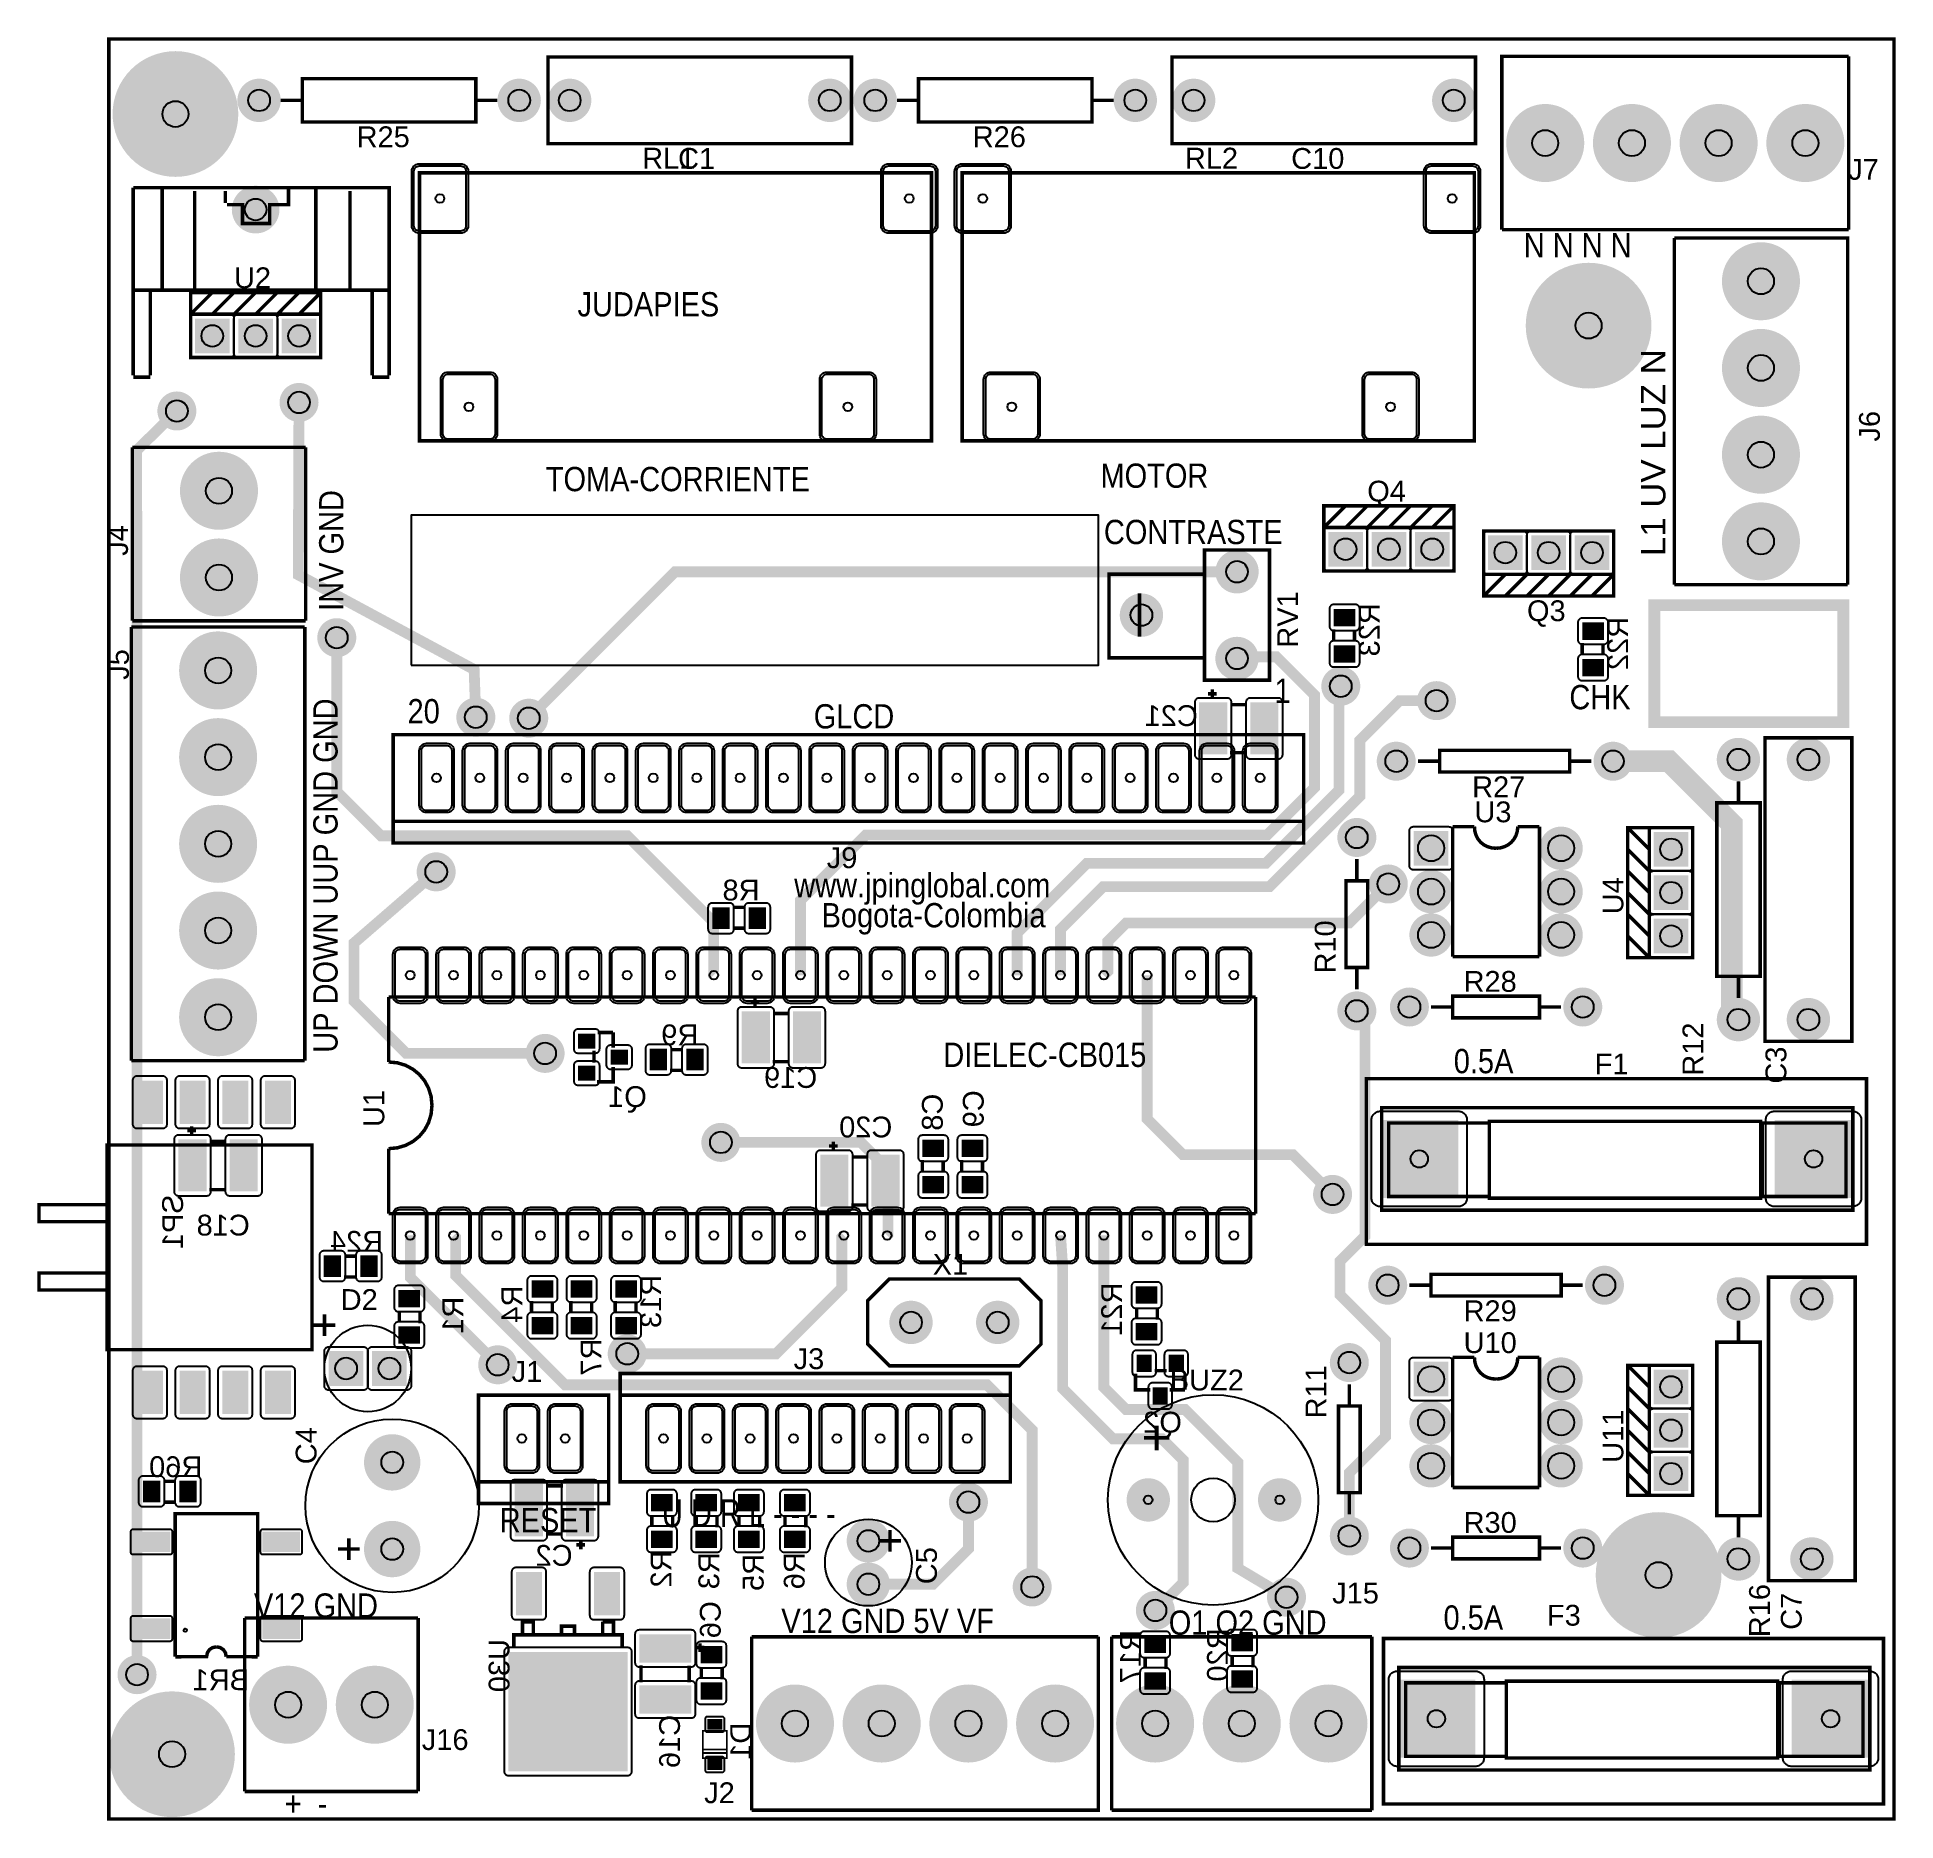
# Model space of a CAD drawing. Header units: inches. Extents: x -2.14 to 2.14, y -2.06 to 2.06.
import ezdxf

# ---------------------------------------------------------------- set-up
doc = ezdxf.new("R2010")
doc.units = ezdxf.units.IN
doc.layers.get('0').update_dxf_attribs({"linetype": 'CONTINUOUS'})

msp = doc.modelspace()

# ---------------------------------------------------------------- texts
for s, height, width, p in [('R25', 0.048, 1.041667, (-1.40689, 1.803417)), ('R25', 0.048, 1.041667, (-1.40689, 1.803417)), ('R25', 0.048, 1.041667, (-1.40689, 1.803417)), ('R26', 0.048, 1.041667, (0.01437, 1.803417)), ('R26', 0.048, 1.041667, (0.01437, 1.803417)), ('R26', 0.048, 1.041667, (0.01437, 1.803417)), ('RL1', 0.048, 1.041667, (-0.748228, 1.754094)), ('RL1', 0.048, 1.041667, (-0.748228, 1.754094)), ('RL1', 0.048, 1.041667, (-0.748228, 1.754094)), ('C1', 0.048, 1.041667, (-0.665354, 1.753417)), ('C1', 0.048, 1.041667, (-0.665354, 1.753417)), ('C1', 0.048, 1.041667, (-0.665354, 1.753417)), ('RL2', 0.048, 1.041667, (0.50374, 1.754094)), ('RL2', 0.048, 1.041667, (0.50374, 1.754094)), ('RL2', 0.048, 1.041667, (0.50374, 1.754094)), ('C10', 0.048, 1.041667, (0.749016, 1.753417)), ('C10', 0.048, 1.041667, (0.749016, 1.753417)), ('C10', 0.048, 1.041667, (0.749016, 1.753417)), ('J7', 0.048, 1.041667, (2.033858, 1.72822)), ('J7', 0.048, 1.041667, (2.033858, 1.72822)), ('J7', 0.048, 1.041667, (2.033858, 1.72822)), ('N N N N', 0.056, 0.892857, (1.285433, 1.549205)), ('N N N N', 0.056, 0.892857, (1.285433, 1.549205)), ('N N N N', 0.056, 0.892857, (1.285433, 1.549205)), ('U2', 0.048, 1.041667, (-1.689764, 1.47811)), ('U2', 0.048, 1.041667, (-1.689764, 1.47811)), ('U2', 0.048, 1.041667, (-1.689764, 1.47811)), ('JUDAPIES', 0.056, 0.892857, (-0.897346, 1.413012)), ('JUDAPIES', 0.056, 0.892857, (-0.897346, 1.413012)), ('JUDAPIES', 0.056, 0.892857, (-0.897346, 1.413012)), ('MOTOR', 0.056, 0.892857, (0.309055, 1.017709)), ('MOTOR', 0.056, 0.892857, (0.309055, 1.017709)), ('MOTOR', 0.056, 0.892857, (0.309055, 1.017709)), ('TOMA-CORRIENTE', 0.056, 0.892857, (-0.970472, 1.009835)), ('TOMA-CORRIENTE', 0.056, 0.892857, (-0.970472, 1.009835)), ('TOMA-CORRIENTE', 0.056, 0.892857, (-0.970472, 1.009835)), ('Q4', 0.048, 1.041667, (0.924409, 0.985984)), ('Q4', 0.048, 1.041667, (0.924409, 0.985984)), ('Q4', 0.048, 1.041667, (0.924409, 0.985984)), ('CONTRASTE', 0.056, 0.892857, (0.316929, 0.887787)), ('CONTRASTE', 0.056, 0.892857, (0.316929, 0.887787)), ('CONTRASTE', 0.056, 0.892857, (0.316929, 0.887787)), ('Q3', 0.048, 1.041667, (1.292913, 0.71011)), ('Q3', 0.048, 1.041667, (1.292913, 0.71011)), ('Q3', 0.048, 1.041667, (1.292913, 0.71011)), ('1', 0.056, 0.892857, (0.71063, 0.521646)), ('1', 0.056, 0.892857, (0.71063, 0.521646)), ('1', 0.056, 0.892857, (0.71063, 0.521646)), ('CHK', 0.056, 0.892857, (1.390654, 0.50685)), ('CHK', 0.056, 0.892857, (1.390654, 0.50685)), ('CHK', 0.056, 0.892857, (1.390654, 0.50685)), ('20', 0.056, 0.892857, (-1.28937, 0.474402)), ('20', 0.056, 0.892857, (-1.28937, 0.474402)), ('20', 0.056, 0.892857, (-1.28937, 0.474402)), ('GLCD', 0.056, 0.892857, (-0.352362, 0.462591)), ('GLCD', 0.056, 0.892857, (-0.352362, 0.462591)), ('GLCD', 0.056, 0.892857, (-0.352362, 0.462591)), ('R27', 0.048, 1.041667, (1.166339, 0.304008)), ('R27', 0.048, 1.041667, (1.166339, 0.304008)), ('R27', 0.048, 1.041667, (1.166339, 0.304008)), ('U3', 0.048, 1.041667, (1.171654, 0.24622)), ('U3', 0.048, 1.041667, (1.171654, 0.24622)), ('U3', 0.048, 1.041667, (1.171654, 0.24622)), ('J9', 0.048, 1.041667, (-0.322441, 0.140425)), ('J9', 0.048, 1.041667, (-0.322441, 0.140425)), ('J9', 0.048, 1.041667, (-0.322441, 0.140425)), ('www.jpinglobal.com', 0.056, 0.892857, (-0.397346, 0.07285)), ('www.jpinglobal.com', 0.056, 0.892857, (-0.397346, 0.07285)), ('www.jpinglobal.com', 0.056, 0.892857, (-0.397346, 0.07285)), ('Bogota-Colombia', 0.056, 0.892857, (-0.334346, 0.00385)), ('Bogota-Colombia', 0.056, 0.892857, (-0.334346, 0.00385)), ('Bogota-Colombia', 0.056, 0.892857, (-0.334346, 0.00385)), ('R28', 0.048, 1.041667, (1.146654, -0.144921)), ('R28', 0.048, 1.041667, (1.146654, -0.144921)), ('R28', 0.048, 1.041667, (1.146654, -0.144921)), ('DIELEC-CB015', 0.056, 0.892857, (-0.053346, -0.31815)), ('DIELEC-CB015', 0.056, 0.892857, (-0.053346, -0.31815)), ('DIELEC-CB015', 0.056, 0.892857, (-0.053346, -0.31815)), ('0.5A', 0.056, 0.892857, (1.124016, -0.332685)), ('0.5A', 0.056, 0.892857, (1.124016, -0.332685)), ('0.5A', 0.056, 0.892857, (1.124016, -0.332685)), ('F1', 0.048, 1.041667, (1.449213, -0.335276)), ('F1', 0.048, 1.041667, (1.449213, -0.335276)), ('F1', 0.048, 1.041667, (1.449213, -0.335276)), ('X1', 0.048, 1.041667, (-0.077953, -0.79748)), ('X1', 0.048, 1.041667, (-0.077953, -0.79748)), ('X1', 0.048, 1.041667, (-0.077953, -0.79748)), ('D2', 0.048, 1.041667, (-1.443602, -0.87878)), ('D2', 0.048, 1.041667, (-1.443602, -0.87878)), ('D2', 0.048, 1.041667, (-1.443602, -0.87878)), ('R29', 0.048, 1.041667, (1.146654, -0.904654)), ('R29', 0.048, 1.041667, (1.146654, -0.904654)), ('R29', 0.048, 1.041667, (1.146654, -0.904654)), ('U10', 0.048, 1.041667, (1.146654, -0.978189)), ('U10', 0.048, 1.041667, (1.146654, -0.978189)), ('U10', 0.048, 1.041667, (1.146654, -0.978189)), ('J3', 0.048, 1.041667, (-0.398819, -1.015197)), ('J3', 0.048, 1.041667, (-0.398819, -1.015197)), ('J3', 0.048, 1.041667, (-0.398819, -1.015197)), ('J1', 0.048, 1.041667, (-1.049213, -1.044614)), ('J1', 0.048, 1.041667, (-1.049213, -1.044614)), ('J1', 0.048, 1.041667, (-1.049213, -1.044614)), ('BUZ2', 0.048, 1.041667, (0.468898, -1.064364)), ('BUZ2', 0.048, 1.041667, (0.468898, -1.064364)), ('BUZ2', 0.048, 1.041667, (0.468898, -1.064364)), ('+', 0.08, 1.125, (0.403543, -1.212441)), ('+', 0.08, 1.125, (0.403543, -1.212441)), ('+', 0.08, 1.125, (0.403543, -1.212441)), ('U D R L - - - -', 0.064, 0.78125, (-0.702756, -1.379732)), ('U D R L - - - -', 0.064, 0.78125, (-0.702756, -1.379732)), ('U D R L - - - -', 0.064, 0.78125, (-0.702756, -1.379732)), ('RESET', 0.056, 0.892857, (-1.076772, -1.39174)), ('RESET', 0.056, 0.892857, (-1.076772, -1.39174)), ('RESET', 0.056, 0.892857, (-1.076772, -1.39174)), ('R30', 0.048, 1.041667, (1.146654, -1.392953)), ('R30', 0.048, 1.041667, (1.146654, -1.392953)), ('R30', 0.048, 1.041667, (1.146654, -1.392953)), ('V12 GND', 0.056, 0.892857, (-1.643701, -1.588591)), ('V12 GND', 0.056, 0.892857, (-1.643701, -1.588591)), ('V12 GND', 0.056, 0.892857, (-1.643701, -1.588591)), ('J15', 0.048, 1.041667, (0.843504, -1.555748)), ('J15', 0.048, 1.041667, (0.843504, -1.555748)), ('J15', 0.048, 1.041667, (0.843504, -1.555748)), ('V12 GND 5V VF', 0.056, 0.892857, (-0.427165, -1.624024)), ('V12 GND 5V VF', 0.056, 0.892857, (-0.427165, -1.624024)), ('V12 GND 5V VF', 0.056, 0.892857, (-0.427165, -1.624024)), ('O1 O2 GND', 0.056, 0.892857, (0.466535, -1.627961)), ('O1 O2 GND', 0.056, 0.892857, (0.466535, -1.627961)), ('O1 O2 GND', 0.056, 0.892857, (0.466535, -1.627961)), ('0.5A', 0.056, 0.892857, (1.100394, -1.61615)), ('0.5A', 0.056, 0.892857, (1.100394, -1.61615)), ('0.5A', 0.056, 0.892857, (1.100394, -1.61615)), ('F3', 0.048, 1.041667, (1.338976, -1.606929)), ('F3', 0.048, 1.041667, (1.338976, -1.606929)), ('F3', 0.048, 1.041667, (1.338976, -1.606929)), ('J16', 0.048, 1.041667, (-1.256496, -1.893827)), ('J16', 0.048, 1.041667, (-1.256496, -1.893827)), ('J16', 0.048, 1.041667, (-1.256496, -1.893827)), ('J2', 0.048, 1.041667, (-0.605079, -2.016378)), ('J2', 0.048, 1.041667, (-0.605079, -2.016378)), ('J2', 0.048, 1.041667, (-0.605079, -2.016378)), ('+  -', 0.056, 0.892857, (-1.572835, -2.045283)), ('+  -', 0.056, 0.892857, (-1.572835, -2.045283)), ('+  -', 0.056, 0.892857, (-1.572835, -2.045283))]:
    msp.add_text(s, height=height, dxfattribs=dict(width=width)).set_placement(p)
for s, height, width, p in [('L1 UV LUZ N', 0.056, 1.071429, (1.612213, 0.860236)), ('L1 UV LUZ N', 0.056, 1.071429, (1.612213, 0.860236)), ('L1 UV LUZ N', 0.056, 1.071429, (1.612213, 0.860236)), ('J6', 0.048, 1.041667, (2.106929, 1.124409)), ('J6', 0.048, 1.041667, (2.106929, 1.124409)), ('J6', 0.048, 1.041667, (2.106929, 1.124409)), ('INV GND', 0.056, 0.892857, (-1.437346, 0.73385)), ('INV GND', 0.056, 0.892857, (-1.437346, 0.73385)), ('INV GND', 0.056, 0.892857, (-1.437346, 0.73385)), ('J4', 0.048, 1.041667, (-1.934346, 0.86085)), ('J4', 0.048, 1.041667, (-1.934346, 0.86085)), ('J4', 0.048, 1.041667, (-1.934346, 0.86085)), ('RV1', 0.048, 1.041667, (0.76489, 0.649016)), ('RV1', 0.048, 1.041667, (0.76489, 0.649016)), ('RV1', 0.048, 1.041667, (0.76489, 0.649016)), ('J5', 0.048, 1.041667, (-1.932197, 0.574819)), ('J5', 0.048, 1.041667, (-1.932197, 0.574819)), ('J5', 0.048, 1.041667, (-1.932197, 0.574819)), ('UP DOWN UUP GND GND', 0.056, 0.892857, (-1.45078, -0.285433)), ('UP DOWN UUP GND GND', 0.056, 0.892857, (-1.45078, -0.285433)), ('UP DOWN UUP GND GND', 0.056, 0.892857, (-1.45078, -0.285433)), ('U4', 0.048, 1.041667, (1.515197, 0.033858)), ('U4', 0.048, 1.041667, (1.515197, 0.033858)), ('U4', 0.048, 1.041667, (1.515197, 0.033858)), ('R10', 0.048, 1.041667, (0.851472, -0.102685)), ('R10', 0.048, 1.041667, (0.851472, -0.102685)), ('R10', 0.048, 1.041667, (0.851472, -0.102685)), ('R12', 0.048, 1.041667, (1.699732, -0.338386)), ('R12', 0.048, 1.041667, (1.699732, -0.338386)), ('R12', 0.048, 1.041667, (1.699732, -0.338386)), ('C3', 0.048, 1.041667, (1.891181, -0.356693)), ('C3', 0.048, 1.041667, (1.891181, -0.356693)), ('C3', 0.048, 1.041667, (1.891181, -0.356693)), ('U1', 0.048, 1.041667, (-1.343071, -0.456693)), ('U1', 0.048, 1.041667, (-1.343071, -0.456693)), ('U1', 0.048, 1.041667, (-1.343071, -0.456693)), ('R11', 0.048, 1.041667, (0.830213, -1.128953)), ('R11', 0.048, 1.041667, (0.830213, -1.128953)), ('R11', 0.048, 1.041667, (0.830213, -1.128953)), ('U11', 0.048, 1.041667, (1.515197, -1.231299)), ('U11', 0.048, 1.041667, (1.515197, -1.231299)), ('U11', 0.048, 1.041667, (1.515197, -1.231299)), ('C4', 0.048, 1.041667, (-1.49937, -1.234646)), ('C4', 0.048, 1.041667, (-1.49937, -1.234646)), ('C4', 0.048, 1.041667, (-1.49937, -1.234646)), ('C5', 0.048, 1.041667, (-0.068378, -1.511417)), ('C5', 0.048, 1.041667, (-0.068378, -1.511417)), ('C5', 0.048, 1.041667, (-0.068378, -1.511417)), ('R16', 0.048, 1.041667, (1.853276, -1.633661)), ('R16', 0.048, 1.041667, (1.853276, -1.633661)), ('R16', 0.048, 1.041667, (1.853276, -1.633661)), ('C7', 0.048, 1.041667, (1.926614, -1.616535)), ('C7', 0.048, 1.041667, (1.926614, -1.616535)), ('C7', 0.048, 1.041667, (1.926614, -1.616535))]:
    msp.add_text(s, height=height, rotation=90, dxfattribs=dict(width=width)).set_placement(p)
at = {"text_generation_flag": 2, "width": 1.041667}
for s, p in [('R23', (0.953047, 0.751504)), ('R23', (0.953047, 0.751504)), ('R23', (0.953047, 0.751504)), ('R22', (1.526276, 0.720008)), ('R22', (1.526276, 0.720008)), ('R22', (1.526276, 0.720008)), ('C8', (-0.054827, -0.379795)), ('C8', (-0.054827, -0.379795)), ('C8', (-0.054827, -0.379795)), ('C9', (0.039661, -0.371921)), ('C9', (0.039661, -0.371921)), ('C9', (0.039661, -0.371921)), ('SP1', (-1.807244, -0.612008)), ('SP1', (-1.807244, -0.612008)), ('SP1', (-1.807244, -0.612008)), ('R13', (-0.704433, -0.797709)), ('R13', (-0.704433, -0.797709)), ('R13', (-0.704433, -0.797709)), ('R1', (-1.160953, -0.848299)), ('R1', (-1.160953, -0.848299)), ('R1', (-1.160953, -0.848299)), ('R4', (-1.024906, -0.822709)), ('R4', (-1.024906, -0.822709)), ('R4', (-1.024906, -0.822709)), ('R21', (0.358732, -0.815425)), ('R21', (0.358732, -0.815425)), ('R21', (0.358732, -0.815425)), ('R7', (-0.842228, -0.944756)), ('R7', (-0.842228, -0.944756)), ('R7', (-0.842228, -0.944756)), ('R2', (-0.680638, -1.433591)), ('R2', (-0.680638, -1.433591)), ('R2', (-0.680638, -1.433591)), ('R3', (-0.570402, -1.437528)), ('R3', (-0.570402, -1.437528)), ('R3', (-0.570402, -1.437528)), ('R5', (-0.468039, -1.441465)), ('R5', (-0.468039, -1.441465)), ('R5', (-0.468039, -1.441465)), ('R6', (-0.373551, -1.437528)), ('R6', (-0.373551, -1.437528)), ('R6', (-0.373551, -1.437528)), ('C6', (-0.56706, -1.550378)), ('C6', (-0.56706, -1.550378)), ('C6', (-0.56706, -1.550378)), ('R17', (0.402039, -1.617252)), ('R17', (0.402039, -1.617252)), ('R17', (0.402039, -1.617252)), ('R20', (0.602827, -1.613315)), ('R20', (0.602827, -1.613315)), ('R20', (0.602827, -1.613315)), ('U30', (-1.054291, -1.637868)), ('U30', (-1.054291, -1.637868)), ('U30', (-1.054291, -1.637868)), ('C16', (-0.661055, -1.81274)), ('C16', (-0.661055, -1.81274)), ('C16', (-0.661055, -1.81274)), ('D1', (-0.49715, -1.830915)), ('D1', (-0.49715, -1.830915)), ('D1', (-0.49715, -1.830915))]:
    msp.add_text(s, height=0.048, rotation=90, dxfattribs=at).set_placement(p)
for s, p in [('C21', (0.533717, 0.46811)), ('C21', (0.533717, 0.46811)), ('C21', (0.533717, 0.46811)), ('R8', (-0.477346, 0.06585)), ('R8', (-0.477346, 0.06585)), ('R8', (-0.477346, 0.06585)), ('R9', (-0.61863, -0.268181)), ('R9', (-0.61863, -0.268181)), ('R9', (-0.61863, -0.268181)), ('C19', (-0.344236, -0.366535)), ('C19', (-0.344236, -0.366535)), ('C19', (-0.344236, -0.366535)), ('Q1', (-0.7375, -0.410677)), ('Q1', (-0.7375, -0.410677)), ('Q1', (-0.7375, -0.410677)), ('C20', (-0.171008, -0.480709)), ('C20', (-0.171008, -0.480709)), ('C20', (-0.171008, -0.480709)), ('C18', (-1.653291, -0.707087)), ('C18', (-1.653291, -0.707087)), ('C18', (-1.653291, -0.707087)), ('R24', (-1.345598, -0.744559)), ('R24', (-1.345598, -0.744559)), ('R24', (-1.345598, -0.744559)), ('Q2', (0.49685, -1.161543)), ('Q2', (0.49685, -1.161543)), ('Q2', (0.49685, -1.161543)), ('R60', (-1.762921, -1.264244)), ('R60', (-1.762921, -1.264244)), ('R60', (-1.762921, -1.264244)), ('C2', (-0.908606, -1.468866)), ('C2', (-0.908606, -1.468866)), ('C2', (-0.908606, -1.468866)), ('BR1', (-1.655315, -1.75589)), ('BR1', (-1.655315, -1.75589)), ('BR1', (-1.655315, -1.75589))]:
    msp.add_text(s, height=0.048, dxfattribs=at).set_placement(p)

# ---------------------------------------------------------------- blocks, each defined once
blk = doc.blocks.new('RPAD')
blk.add_trace([(-0.5, -0.5), (-0.5, 0.5), (0.5, -0.5), (0.5, 0.5)])
blk = doc.blocks.new('EPAD')
at = {"const_width": 0.5}
blk.add_lwpolyline([(-0.25, 0, 1), (0.25, 0, 1)], format="xyb", close=True, dxfattribs=at)

# ---------------------------------------------------------------- linework, layer by layer
for points, const_width in [([(-1.978346, -2.05315), (2.139764, -2.05315), (2.139764, 2.05315), (-1.978346, 2.05315), (-1.978346, -2.05315)], 0.008), ([(-1.978346, -2.05315), (2.139764, -2.05315), (2.139764, 2.05315), (-1.978346, 2.05315), (-1.978346, -2.05315)], 0.008), ([(-1.978346, -2.05315), (2.139764, -2.05315), (2.139764, 2.05315), (-1.978346, 2.05315), (-1.978346, -2.05315)], 0.008), ([(-0.965354, 1.811417), (-0.265354, 1.811417), (-0.265354, 2.011417), (-0.965354, 2.011417), (-0.965354, 1.811417)], 0.008), ([(-0.965354, 1.811417), (-0.265354, 1.811417), (-0.265354, 2.011417), (-0.965354, 2.011417), (-0.965354, 1.811417)], 0.008), ([(-0.965354, 1.811417), (-0.265354, 1.811417), (-0.265354, 2.011417), (-0.965354, 2.011417), (-0.965354, 1.811417)], 0.008), ([(0.474016, 1.811417), (1.174016, 1.811417), (1.174016, 2.011417), (0.474016, 2.011417), (0.474016, 1.811417)], 0.008), ([(0.474016, 1.811417), (1.174016, 1.811417), (1.174016, 2.011417), (0.474016, 2.011417), (0.474016, 1.811417)], 0.008), ([(0.474016, 1.811417), (1.174016, 1.811417), (1.174016, 2.011417), (0.474016, 2.011417), (0.474016, 1.811417)], 0.008), ([(1.235039, 1.612992), (1.235039, 2.012992), (2.035039, 2.012992)], 0.008), ([(1.235039, 1.612992), (1.235039, 2.012992), (2.035039, 2.012992)], 0.008), ([(1.235039, 1.612992), (1.235039, 2.012992), (2.035039, 2.012992)], 0.008), ([(2.035039, 1.612992), (2.035039, 2.012992)], 0.008), ([(2.035039, 1.612992), (2.035039, 2.012992)], 0.008), ([(2.035039, 1.612992), (2.035039, 2.012992)], 0.008), ([(-1.53189, 1.861417), (-1.13189, 1.861417), (-1.13189, 1.961417), (-1.53189, 1.961417), (-1.53189, 1.861417)], 0.008), ([(-1.53189, 1.861417), (-1.13189, 1.861417), (-1.13189, 1.961417), (-1.53189, 1.961417), (-1.53189, 1.861417)], 0.008), ([(-1.53189, 1.861417), (-1.13189, 1.861417), (-1.13189, 1.961417), (-1.53189, 1.961417), (-1.53189, 1.861417)], 0.008), ([(-0.11063, 1.861417), (0.28937, 1.861417), (0.28937, 1.961417), (-0.11063, 1.961417), (-0.11063, 1.861417)], 0.008), ([(-0.11063, 1.861417), (0.28937, 1.861417), (0.28937, 1.961417), (-0.11063, 1.961417), (-0.11063, 1.861417)], 0.008), ([(-0.11063, 1.861417), (0.28937, 1.861417), (0.28937, 1.961417), (-0.11063, 1.961417), (-0.11063, 1.861417)], 0.008), ([(-1.53189, 1.911417), (-1.58189, 1.911417)], 0.008), ([(-1.53189, 1.911417), (-1.58189, 1.911417)], 0.008), ([(-1.53189, 1.911417), (-1.58189, 1.911417)], 0.008), ([(-1.08189, 1.911417), (-1.13189, 1.911417)], 0.008), ([(-1.08189, 1.911417), (-1.13189, 1.911417)], 0.008), ([(-1.08189, 1.911417), (-1.13189, 1.911417)], 0.008), ([(-0.11063, 1.911417), (-0.16063, 1.911417)], 0.008), ([(-0.11063, 1.911417), (-0.16063, 1.911417)], 0.008), ([(-0.11063, 1.911417), (-0.16063, 1.911417)], 0.008), ([(0.33937, 1.911417), (0.28937, 1.911417)], 0.008), ([(0.33937, 1.911417), (0.28937, 1.911417)], 0.008), ([(0.33937, 1.911417), (0.28937, 1.911417)], 0.008), ([(-1.261811, 1.125984), (-0.080709, 1.125984), (-0.080709, 1.744094), (-1.261811, 1.744094), (-1.261811, 1.125984)], 0.008), ([(-1.261811, 1.125984), (-0.080709, 1.125984), (-0.080709, 1.744094), (-1.261811, 1.744094), (-1.261811, 1.125984)], 0.008), ([(-1.261811, 1.125984), (-0.080709, 1.125984), (-0.080709, 1.744094), (-1.261811, 1.744094), (-1.261811, 1.125984)], 0.008), ([(-0.009843, 1.125984), (1.17126, 1.125984), (1.17126, 1.744094), (-0.009843, 1.744094), (-0.009843, 1.125984)], 0.008), ([(-0.009843, 1.125984), (1.17126, 1.125984), (1.17126, 1.744094), (-0.009843, 1.744094), (-0.009843, 1.125984)], 0.008), ([(-0.009843, 1.125984), (1.17126, 1.125984), (1.17126, 1.744094), (-0.009843, 1.744094), (-0.009843, 1.125984)], 0.008), ([(-1.922228, 1.709945), (-1.922228, 1.276874)], 0.008), ([(-1.922228, 1.709945), (-1.331677, 1.709945), (-1.331677, 1.276874)], 0.008), ([(-1.922228, 1.709945), (-1.922228, 1.276874)], 0.008), ([(-1.922228, 1.709945), (-1.331677, 1.709945), (-1.331677, 1.276874)], 0.008), ([(-1.922228, 1.709945), (-1.922228, 1.276874)], 0.008), ([(-1.922228, 1.709945), (-1.331677, 1.709945), (-1.331677, 1.276874)], 0.008), ([(-1.855299, 1.706008), (-1.855299, 1.477661)], 0.008), ([(-1.855299, 1.706008), (-1.855299, 1.477661)], 0.008), ([(-1.855299, 1.706008), (-1.855299, 1.477661)], 0.008), ([(-1.780496, 1.702071), (-1.780496, 1.473724)], 0.008), ([(-1.780496, 1.702071), (-1.780496, 1.473724)], 0.008), ([(-1.780496, 1.702071), (-1.780496, 1.473724)], 0.008), ([(-1.70963, 1.702071), (-1.70963, 1.674512)], 0.008), ([(-1.70963, 1.702071), (-1.70963, 1.674512)], 0.008), ([(-1.70963, 1.702071), (-1.70963, 1.674512)], 0.008), ([(-1.705693, 1.670575), (-1.67026, 1.670575), (-1.67026, 1.627268), (-1.607268, 1.627268), (-1.607268, 1.666638), (-1.607268, 1.670575), (-1.563961, 1.670575)], 0.008), ([(-1.705693, 1.670575), (-1.67026, 1.670575), (-1.67026, 1.627268), (-1.607268, 1.627268), (-1.607268, 1.666638), (-1.607268, 1.670575), (-1.563961, 1.670575)], 0.008), ([(-1.705693, 1.670575), (-1.67026, 1.670575), (-1.67026, 1.627268), (-1.607268, 1.627268), (-1.607268, 1.666638), (-1.607268, 1.670575), (-1.563961, 1.670575)], 0.008), ([(-1.563961, 1.666638), (-1.563961, 1.706008)], 0.008), ([(-1.563961, 1.666638), (-1.563961, 1.706008)], 0.008), ([(-1.563961, 1.666638), (-1.563961, 1.706008)], 0.008), ([(-1.500969, 1.706008), (-1.500969, 1.473724)], 0.008), ([(-1.500969, 1.706008), (-1.500969, 1.473724)], 0.008), ([(-1.500969, 1.706008), (-1.500969, 1.473724)], 0.008), ([(-1.422228, 1.702071), (-1.422228, 1.473724)], 0.008), ([(-1.422228, 1.702071), (-1.422228, 1.473724)], 0.008), ([(-1.422228, 1.702071), (-1.422228, 1.473724)], 0.008), ([(2.035039, 1.612992), (1.235039, 1.612992)], 0.008), ([(2.035039, 1.612992), (1.235039, 1.612992)], 0.008), ([(2.035039, 1.612992), (1.235039, 1.612992)], 0.008), ([(1.632677, 1.594094), (2.032677, 1.594094), (2.032677, 0.794094)], 0.008), ([(1.632677, 0.794094), (1.632677, 1.594094)], 0.008), ([(1.632677, 1.594094), (2.032677, 1.594094), (2.032677, 0.794094)], 0.008), ([(1.632677, 0.794094), (1.632677, 1.594094)], 0.008), ([(1.632677, 1.594094), (2.032677, 1.594094), (2.032677, 0.794094)], 0.008), ([(1.632677, 0.794094), (1.632677, 1.594094)], 0.008), ([(-1.922228, 1.473724), (-1.335614, 1.473724)], 0.008), ([(-1.922228, 1.473724), (-1.335614, 1.473724)], 0.008), ([(-1.922228, 1.473724), (-1.335614, 1.473724)], 0.008), ([(-1.882858, 1.276874), (-1.882858, 1.473724)], 0.008), ([(-1.882858, 1.276874), (-1.882858, 1.473724)], 0.008), ([(-1.882858, 1.276874), (-1.882858, 1.473724)], 0.008), ([(-1.789764, 1.41811), (-1.789764, 1.46811), (-1.489764, 1.46811), (-1.489764, 1.41811)], 0.008), ([(-1.789764, 1.41811), (-1.739764, 1.46811)], 0.008), ([(-1.789764, 1.41811), (-1.789764, 1.46811), (-1.489764, 1.46811), (-1.489764, 1.41811)], 0.008), ([(-1.789764, 1.41811), (-1.739764, 1.46811)], 0.008), ([(-1.789764, 1.41811), (-1.789764, 1.46811), (-1.489764, 1.46811), (-1.489764, 1.41811)], 0.008), ([(-1.789764, 1.41811), (-1.739764, 1.46811)], 0.008), ([(-1.739764, 1.41811), (-1.689764, 1.46811)], 0.008), ([(-1.739764, 1.41811), (-1.689764, 1.46811)], 0.008), ([(-1.739764, 1.41811), (-1.689764, 1.46811)], 0.008), ([(-1.689764, 1.41811), (-1.639764, 1.46811)], 0.008), ([(-1.689764, 1.41811), (-1.639764, 1.46811)], 0.008), ([(-1.689764, 1.41811), (-1.639764, 1.46811)], 0.008), ([(-1.639764, 1.41811), (-1.589764, 1.46811)], 0.008), ([(-1.639764, 1.41811), (-1.589764, 1.46811)], 0.008), ([(-1.639764, 1.41811), (-1.589764, 1.46811)], 0.008), ([(-1.589764, 1.41811), (-1.539764, 1.46811)], 0.008), ([(-1.589764, 1.41811), (-1.539764, 1.46811)], 0.008), ([(-1.589764, 1.41811), (-1.539764, 1.46811)], 0.008), ([(-1.539764, 1.41811), (-1.489764, 1.46811)], 0.008), ([(-1.539764, 1.41811), (-1.489764, 1.46811)], 0.008), ([(-1.539764, 1.41811), (-1.489764, 1.46811)], 0.008), ([(-1.371047, 1.276874), (-1.371047, 1.473724)], 0.008), ([(-1.371047, 1.276874), (-1.371047, 1.473724)], 0.008), ([(-1.371047, 1.276874), (-1.371047, 1.473724)], 0.008), ([(-1.789764, 1.31811), (-1.489764, 1.31811), (-1.489764, 1.41811), (-1.789764, 1.41811), (-1.789764, 1.31811)], 0.008), ([(-1.789764, 1.31811), (-1.489764, 1.31811), (-1.489764, 1.41811), (-1.789764, 1.41811), (-1.789764, 1.31811)], 0.008), ([(-1.789764, 1.31811), (-1.489764, 1.31811), (-1.489764, 1.41811), (-1.789764, 1.41811), (-1.789764, 1.31811)], 0.008), ([(-1.922228, 1.272937), (-1.882858, 1.272937)], 0.008), ([(-1.922228, 1.272937), (-1.882858, 1.272937)], 0.008), ([(-1.922228, 1.272937), (-1.882858, 1.272937)], 0.008), ([(-1.371047, 1.272937), (-1.331677, 1.272937)], 0.008), ([(-1.371047, 1.272937), (-1.331677, 1.272937)], 0.008), ([(-1.371047, 1.272937), (-1.331677, 1.272937)], 0.008), ([(-1.913442, -1.720028), (-1.913442, 0.654109), (-1.914346, 1.10385), (-1.821488, 1.194882)], 0.025), ([(-1.13189, 0.488521), (-1.135827, 0.598473), (-1.541339, 0.816929), (-1.539764, 1.214567)], 0.025), ([(-1.924346, 1.11085), (-1.524346, 1.11085)], 0.008), ([(-1.924346, 0.71085), (-1.924346, 1.11085)], 0.008), ([(-1.924346, 1.11085), (-1.524346, 1.11085)], 0.008), ([(-1.924346, 0.71085), (-1.924346, 1.11085)], 0.008), ([(-1.924346, 1.11085), (-1.524346, 1.11085)], 0.008), ([(-1.924346, 0.71085), (-1.924346, 1.11085)], 0.008), ([(-1.524346, 0.71085), (-1.524346, 1.11085)], 0.008), ([(-1.524346, 0.71085), (-1.524346, 1.11085)], 0.008), ([(-1.524346, 0.71085), (-1.524346, 1.11085)], 0.008), ([(0.824409, 0.925984), (0.824409, 0.975984), (1.124409, 0.975984), (1.124409, 0.925984)], 0.008), ([(0.824409, 0.925984), (0.874409, 0.975984)], 0.008), ([(0.824409, 0.925984), (0.824409, 0.975984), (1.124409, 0.975984), (1.124409, 0.925984)], 0.008), ([(0.824409, 0.925984), (0.874409, 0.975984)], 0.008), ([(0.824409, 0.925984), (0.824409, 0.975984), (1.124409, 0.975984), (1.124409, 0.925984)], 0.008), ([(0.824409, 0.925984), (0.874409, 0.975984)], 0.008), ([(0.874409, 0.925984), (0.924409, 0.975984)], 0.008), ([(0.874409, 0.925984), (0.924409, 0.975984)], 0.008), ([(0.874409, 0.925984), (0.924409, 0.975984)], 0.008), ([(0.924409, 0.925984), (0.974409, 0.975984)], 0.008), ([(0.924409, 0.925984), (0.974409, 0.975984)], 0.008), ([(0.924409, 0.925984), (0.974409, 0.975984)], 0.008), ([(0.974409, 0.925984), (1.024409, 0.975984)], 0.008), ([(0.974409, 0.925984), (1.024409, 0.975984)], 0.008), ([(0.974409, 0.925984), (1.024409, 0.975984)], 0.008), ([(1.024409, 0.925984), (1.074409, 0.975984)], 0.008), ([(1.024409, 0.925984), (1.074409, 0.975984)], 0.008), ([(1.024409, 0.925984), (1.074409, 0.975984)], 0.008), ([(1.074409, 0.925984), (1.124409, 0.975984)], 0.008), ([(1.074409, 0.925984), (1.124409, 0.975984)], 0.008), ([(1.074409, 0.925984), (1.124409, 0.975984)], 0.008), ([(0.824409, 0.825984), (1.124409, 0.825984), (1.124409, 0.925984), (0.824409, 0.925984), (0.824409, 0.825984)], 0.008), ([(0.824409, 0.825984), (1.124409, 0.825984), (1.124409, 0.925984), (0.824409, 0.925984), (0.824409, 0.825984)], 0.008), ([(0.824409, 0.825984), (1.124409, 0.825984), (1.124409, 0.925984), (0.824409, 0.925984), (0.824409, 0.825984)], 0.008), ([(1.192913, 0.81811), (1.492913, 0.81811), (1.492913, 0.91811), (1.192913, 0.91811), (1.192913, 0.81811)], 0.008), ([(1.192913, 0.81811), (1.492913, 0.81811), (1.492913, 0.91811), (1.192913, 0.91811), (1.192913, 0.81811)], 0.008), ([(1.192913, 0.81811), (1.492913, 0.81811), (1.492913, 0.91811), (1.192913, 0.91811), (1.192913, 0.81811)], 0.008), ([(0.549016, 0.574016), (0.699016, 0.574016), (0.699016, 0.874016), (0.549016, 0.874016), (0.549016, 0.574016)], 0.008), ([(0.549016, 0.574016), (0.699016, 0.574016), (0.699016, 0.874016), (0.549016, 0.874016), (0.549016, 0.574016)], 0.008), ([(0.549016, 0.574016), (0.699016, 0.574016), (0.699016, 0.874016), (0.549016, 0.874016), (0.549016, 0.574016)], 0.008), ([(-1.009843, 0.48622), (-0.672047, 0.824016), (0.624016, 0.824016)], 0.025), ([(0.32874, 0.625591), (0.549213, 0.625591), (0.549213, 0.818504), (0.32874, 0.818504), (0.32874, 0.625591)], 0.008), ([(0.32874, 0.625591), (0.549213, 0.625591), (0.549213, 0.818504), (0.32874, 0.818504), (0.32874, 0.625591)], 0.008), ([(0.32874, 0.625591), (0.549213, 0.625591), (0.549213, 0.818504), (0.32874, 0.818504), (0.32874, 0.625591)], 0.008), ([(1.492913, 0.81811), (1.492913, 0.76811), (1.192913, 0.76811), (1.192913, 0.81811)], 0.008), ([(1.242913, 0.81811), (1.192913, 0.76811)], 0.008), ([(1.492913, 0.81811), (1.492913, 0.76811), (1.192913, 0.76811), (1.192913, 0.81811)], 0.008), ([(1.242913, 0.81811), (1.192913, 0.76811)], 0.008), ([(1.492913, 0.81811), (1.492913, 0.76811), (1.192913, 0.76811), (1.192913, 0.81811)], 0.008), ([(1.242913, 0.81811), (1.192913, 0.76811)], 0.008), ([(1.292913, 0.81811), (1.242913, 0.76811)], 0.008), ([(1.292913, 0.81811), (1.242913, 0.76811)], 0.008), ([(1.292913, 0.81811), (1.242913, 0.76811)], 0.008), ([(1.342913, 0.81811), (1.292913, 0.76811)], 0.008), ([(1.342913, 0.81811), (1.292913, 0.76811)], 0.008), ([(1.342913, 0.81811), (1.292913, 0.76811)], 0.008), ([(1.392913, 0.81811), (1.342913, 0.76811)], 0.008), ([(1.392913, 0.81811), (1.342913, 0.76811)], 0.008), ([(1.392913, 0.81811), (1.342913, 0.76811)], 0.008), ([(1.442913, 0.81811), (1.392913, 0.76811)], 0.008), ([(1.442913, 0.81811), (1.392913, 0.76811)], 0.008), ([(1.442913, 0.81811), (1.392913, 0.76811)], 0.008), ([(1.492913, 0.81811), (1.442913, 0.76811)], 0.008), ([(1.492913, 0.81811), (1.442913, 0.76811)], 0.008), ([(1.492913, 0.81811), (1.442913, 0.76811)], 0.008), ([(0.399016, 0.674016), (0.399016, 0.774016)], 0.008), ([(0.399016, 0.674016), (0.399016, 0.774016)], 0.008), ([(0.399016, 0.674016), (0.399016, 0.774016)], 0.008), ([(1.632677, 0.794094), (2.032677, 0.794094)], 0.008), ([(1.632677, 0.794094), (2.032677, 0.794094)], 0.008), ([(1.632677, 0.794094), (2.032677, 0.794094)], 0.008), ([(1.586654, 0.47685), (2.022654, 0.47685), (2.022654, 0.74685), (1.586654, 0.74685), (1.586654, 0.47685)], 0.027), ([(1.586654, 0.47685), (2.022654, 0.47685), (2.022654, 0.74685), (1.586654, 0.74685), (1.586654, 0.47685)], 0.027), ([(1.586654, 0.47685), (2.022654, 0.47685), (2.022654, 0.74685), (1.586654, 0.74685), (1.586654, 0.47685)], 0.027), ([(-1.926378, 0.696457), (-1.526378, 0.696457)], 0.008), ([(-1.926378, 0.696457), (-1.926378, -0.303543)], 0.008), ([(-1.926378, 0.696457), (-1.526378, 0.696457)], 0.008), ([(-1.926378, 0.696457), (-1.926378, -0.303543)], 0.008), ([(-1.926378, 0.696457), (-1.526378, 0.696457)], 0.008), ([(-1.926378, 0.696457), (-1.926378, -0.303543)], 0.008), ([(-1.924346, 0.71085), (-1.524346, 0.71085)], 0.008), ([(-1.924346, 0.71085), (-1.524346, 0.71085)], 0.008), ([(-1.924346, 0.71085), (-1.524346, 0.71085)], 0.008), ([(-1.526378, -0.303543), (-1.526378, 0.696457)], 0.008), ([(-1.526378, -0.303543), (-1.526378, 0.696457)], 0.008), ([(-1.526378, -0.303543), (-1.526378, 0.696457)], 0.008), ([(0.847047, 0.663504), (0.847047, 0.691504)], 0.008), ([(0.847047, 0.663504), (0.847047, 0.691504)], 0.008), ([(0.847047, 0.663504), (0.847047, 0.691504)], 0.008), ([(0.895047, 0.663504), (0.895047, 0.690504)], 0.008), ([(0.895047, 0.663504), (0.895047, 0.690504)], 0.008), ([(0.895047, 0.663504), (0.895047, 0.690504)], 0.008), ([(-1.452617, 0.671989), (-1.452617, 0.317051), (-1.350416, 0.21485), (-0.782346, 0.21485), (-0.583346, 0.01585), (-0.583346, -0.106417), (-0.583071, -0.106693)], 0.025), ([(1.420276, 0.632008), (1.420276, 0.660008)], 0.008), ([(1.420276, 0.632008), (1.420276, 0.660008)], 0.008), ([(1.420276, 0.632008), (1.420276, 0.660008)], 0.008), ([(1.468276, 0.632008), (1.468276, 0.659008)], 0.008), ([(1.468276, 0.632008), (1.468276, 0.659008)], 0.008), ([(1.468276, 0.632008), (1.468276, 0.659008)], 0.008), ([(-0.383071, -0.106693), (-0.383071, 0.065748), (-0.231992, 0.216827), (0.693204, 0.216827), (0.802704, 0.326326), (0.802704, 0.539816), (0.714567, 0.627953), (0.627953, 0.627953), (0.624016, 0.624016)], 0.025), ([(0.116929, -0.106693), (0.116929, -0.009055), (0.277559, 0.151575), (0.690944, 0.151575), (0.859268, 0.319898), (0.859268, 0.555884), (0.863435, 0.560051)], 0.025), ([(1.084268, 0.526717), (0.999158, 0.526717), (0.90748, 0.435039), (0.90748, 0.30618), (0.698852, 0.097551), (0.315519, 0.097551), (0.216929, -0.001038), (0.216929, -0.106693)], 0.025), ([(0.577008, 0.542598), (0.557008, 0.542598)], 0.008), ([(0.577008, 0.542598), (0.557008, 0.542598)], 0.008), ([(0.577008, 0.542598), (0.557008, 0.542598)], 0.008), ([(0.567008, 0.532598), (0.567008, 0.552598)], 0.008), ([(0.567008, 0.532598), (0.567008, 0.552598)], 0.008), ([(0.567008, 0.532598), (0.567008, 0.552598)], 0.008), ([(0.647008, 0.517598), (0.609008, 0.517598)], 0.008), ([(0.647008, 0.517598), (0.609008, 0.517598)], 0.008), ([(0.647008, 0.517598), (0.609008, 0.517598)], 0.008), ([(-1.322441, 0.198425), (0.777559, 0.198425), (0.777559, 0.448425), (-1.322441, 0.448425), (-1.322441, 0.198425)], 0.008), ([(-1.322441, 0.198425), (0.777559, 0.198425), (0.777559, 0.448425), (-1.322441, 0.448425), (-1.322441, 0.198425)], 0.008), ([(-1.322441, 0.198425), (0.777559, 0.198425), (0.777559, 0.448425), (-1.322441, 0.448425), (-1.322441, 0.198425)], 0.008), ([(1.842126, -0.259055), (2.042126, -0.259055), (2.042126, 0.440945), (1.842126, 0.440945), (1.842126, -0.259055)], 0.008), ([(1.842126, -0.259055), (2.042126, -0.259055), (2.042126, 0.440945), (1.842126, 0.440945), (1.842126, -0.259055)], 0.008), ([(1.842126, -0.259055), (2.042126, -0.259055), (2.042126, 0.440945), (1.842126, 0.440945), (1.842126, -0.259055)], 0.008), ([(0.647008, 0.406598), (0.608008, 0.406598)], 0.008), ([(0.647008, 0.406598), (0.608008, 0.406598)], 0.008), ([(0.647008, 0.406598), (0.608008, 0.406598)], 0.008), ([(1.091339, 0.387008), (1.041339, 0.387008)], 0.008), ([(1.091339, 0.387008), (1.041339, 0.387008)], 0.008), ([(1.091339, 0.387008), (1.041339, 0.387008)], 0.008), ([(1.091339, 0.362008), (1.391339, 0.362008), (1.391339, 0.412008), (1.091339, 0.412008), (1.091339, 0.362008)], 0.008), ([(1.091339, 0.362008), (1.391339, 0.362008), (1.391339, 0.412008), (1.091339, 0.412008), (1.091339, 0.362008)], 0.008), ([(1.091339, 0.362008), (1.391339, 0.362008), (1.391339, 0.412008), (1.091339, 0.412008), (1.091339, 0.362008)], 0.008), ([(1.441339, 0.387008), (1.391339, 0.387008)], 0.008), ([(1.441339, 0.387008), (1.391339, 0.387008)], 0.008), ([(1.441339, 0.387008), (1.391339, 0.387008)], 0.008), ([(1.491339, 0.387008), (1.620866, 0.387008), (1.765748, 0.242126), (1.765748, -0.194094), (1.780709, -0.209055)], 0.05), ([(1.780709, 0.340945), (1.780709, 0.290945)], 0.008), ([(1.780709, 0.340945), (1.780709, 0.290945)], 0.008), ([(1.780709, 0.340945), (1.780709, 0.290945)], 0.008), ([(1.730709, -0.109055), (1.830709, -0.109055), (1.830709, 0.290945), (1.730709, 0.290945), (1.730709, -0.109055)], 0.008), ([(1.730709, -0.109055), (1.830709, -0.109055), (1.830709, 0.290945), (1.730709, 0.290945), (1.730709, -0.109055)], 0.008), ([(1.730709, -0.109055), (1.830709, -0.109055), (1.830709, 0.290945), (1.730709, 0.290945), (1.730709, -0.109055)], 0.008), ([(0.777559, 0.248425), (-1.322441, 0.248425)], 0.008), ([(0.777559, 0.248425), (-1.322441, 0.248425)], 0.008), ([(0.777559, 0.248425), (-1.322441, 0.248425)], 0.008), ([(1.121654, 0.23622), (1.171654, 0.23622)], 0.008), ([(1.121654, 0.23622), (1.121654, -0.06378)], 0.008), ([(1.121654, 0.23622), (1.171654, 0.23622)], 0.008), ([(1.121654, 0.23622), (1.121654, -0.06378)], 0.008), ([(1.121654, 0.23622), (1.171654, 0.23622)], 0.008), ([(1.121654, 0.23622), (1.121654, -0.06378)], 0.008), ([(1.221654, 0.18622), (1.211179, 0.18718), (1.201607, 0.189955), (1.193089, 0.194394), (1.185779, 0.200346), (1.179828, 0.207656), (1.175388, 0.216174), (1.172613, 0.225746), (1.171654, 0.23622)], 0.008), ([(1.221654, 0.18622), (1.211179, 0.18718), (1.201607, 0.189955), (1.193089, 0.194394), (1.185779, 0.200346), (1.179828, 0.207656), (1.175388, 0.216174), (1.172613, 0.225746), (1.171654, 0.23622)], 0.008), ([(1.221654, 0.18622), (1.211179, 0.18718), (1.201607, 0.189955), (1.193089, 0.194394), (1.185779, 0.200346), (1.179828, 0.207656), (1.175388, 0.216174), (1.172613, 0.225746), (1.171654, 0.23622)], 0.008), ([(1.221654, 0.18622), (1.231841, 0.18718), (1.241279, 0.189955), (1.249779, 0.194394), (1.257154, 0.200346), (1.263216, 0.207656), (1.267779, 0.216174), (1.270654, 0.225746), (1.271654, 0.23622)], 0.008), ([(1.221654, 0.18622), (1.231841, 0.18718), (1.241279, 0.189955), (1.249779, 0.194394), (1.257154, 0.200346), (1.263216, 0.207656), (1.267779, 0.216174), (1.270654, 0.225746), (1.271654, 0.23622)], 0.008), ([(1.221654, 0.18622), (1.231841, 0.18718), (1.241279, 0.189955), (1.249779, 0.194394), (1.257154, 0.200346), (1.263216, 0.207656), (1.267779, 0.216174), (1.270654, 0.225746), (1.271654, 0.23622)], 0.008), ([(1.271654, 0.23622), (1.321654, 0.23622)], 0.008), ([(1.271654, 0.23622), (1.321654, 0.23622)], 0.008), ([(1.271654, 0.23622), (1.321654, 0.23622)], 0.008), ([(1.321654, 0.23622), (1.321654, -0.06378)], 0.008), ([(1.321654, 0.23622), (1.321654, -0.06378)], 0.008), ([(1.321654, 0.23622), (1.321654, -0.06378)], 0.008), ([(1.575197, -0.066142), (1.675197, -0.066142), (1.675197, 0.233858), (1.575197, 0.233858), (1.575197, -0.066142), (1.525197, -0.066142), (1.525197, 0.233858), (1.575197, 0.233858)], 0.008), ([(1.575197, 0.183858), (1.525197, 0.233858)], 0.008), ([(1.575197, -0.066142), (1.675197, -0.066142), (1.675197, 0.233858), (1.575197, 0.233858), (1.575197, -0.066142), (1.525197, -0.066142), (1.525197, 0.233858), (1.575197, 0.233858)], 0.008), ([(1.575197, 0.183858), (1.525197, 0.233858)], 0.008), ([(1.575197, -0.066142), (1.675197, -0.066142), (1.675197, 0.233858), (1.575197, 0.233858), (1.575197, -0.066142), (1.525197, -0.066142), (1.525197, 0.233858), (1.575197, 0.233858)], 0.008), ([(1.575197, 0.183858), (1.525197, 0.233858)], 0.008), ([(1.575197, 0.133858), (1.525197, 0.183858)], 0.008), ([(1.575197, 0.133858), (1.525197, 0.183858)], 0.008), ([(1.575197, 0.133858), (1.525197, 0.183858)], 0.008), ([(-1.223346, 0.13185), (-1.412914, -0.032298), (-1.412914, -0.166557), (-1.292544, -0.286928), (-0.972071, -0.286928)], 0.025), ([(0.900394, 0.161165), (0.900394, 0.111165)], 0.008), ([(0.900394, 0.161165), (0.900394, 0.111165)], 0.008), ([(0.900394, 0.161165), (0.900394, 0.111165)], 0.008), ([(1.575197, 0.083858), (1.525197, 0.133858)], 0.008), ([(1.575197, 0.083858), (1.525197, 0.133858)], 0.008), ([(1.575197, 0.083858), (1.525197, 0.133858)], 0.008), ([(0.973054, 0.103828), (0.883006, 0.01378), (0.368134, 0.01378), (0.325831, -0.028523), (0.325831, -0.097791), (0.316929, -0.106693)], 0.025), ([(0.875394, -0.088835), (0.925394, -0.088835), (0.925394, 0.111165), (0.875394, 0.111165), (0.875394, -0.088835)], 0.008), ([(0.875394, -0.088835), (0.925394, -0.088835), (0.925394, 0.111165), (0.875394, 0.111165), (0.875394, -0.088835)], 0.008), ([(0.875394, -0.088835), (0.925394, -0.088835), (0.925394, 0.111165), (0.875394, 0.111165), (0.875394, -0.088835)], 0.008), ([(1.575197, 0.033858), (1.525197, 0.083858)], 0.008), ([(1.575197, 0.033858), (1.525197, 0.083858)], 0.008), ([(1.575197, 0.033858), (1.525197, 0.083858)], 0.008), ([(-0.537346, 0.04985), (-0.509346, 0.04985)], 0.008), ([(-0.537346, 0.04985), (-0.509346, 0.04985)], 0.008), ([(-0.537346, 0.04985), (-0.509346, 0.04985)], 0.008), ([(-0.537346, 0.00185), (-0.510346, 0.00185)], 0.008), ([(-0.537346, 0.00185), (-0.510346, 0.00185)], 0.008), ([(-0.537346, 0.00185), (-0.510346, 0.00185)], 0.008), ([(1.575197, -0.016142), (1.525197, 0.033858)], 0.008), ([(1.575197, -0.016142), (1.525197, 0.033858)], 0.008), ([(1.575197, -0.016142), (1.525197, 0.033858)], 0.008), ([(1.575197, -0.066142), (1.525197, -0.016142)], 0.008), ([(1.575197, -0.066142), (1.525197, -0.016142)], 0.008), ([(1.575197, -0.066142), (1.525197, -0.016142)], 0.008), ([(0.900394, -0.088835), (0.900394, -0.138835)], 0.008), ([(0.900394, -0.088835), (0.900394, -0.138835)], 0.008), ([(0.900394, -0.088835), (0.900394, -0.138835)], 0.008), ([(1.121654, -0.06378), (1.321654, -0.06378)], 0.008), ([(1.121654, -0.06378), (1.321654, -0.06378)], 0.008), ([(1.121654, -0.06378), (1.321654, -0.06378)], 0.008), ([(0.844488, -0.612205), (0.75297, -0.520687), (0.499321, -0.520687), (0.416929, -0.438294), (0.416929, -0.106693)], 0.025), ([(1.780709, -0.109055), (1.780709, -0.159055)], 0.008), ([(1.780709, -0.109055), (1.780709, -0.159055)], 0.008), ([(1.780709, -0.109055), (1.780709, -0.159055)], 0.008), ([(-1.333071, -0.306693), (-1.333071, -0.156693)], 0.008), ([(-1.333071, -0.156693), (0.666929, -0.156693)], 0.008), ([(-1.333071, -0.306693), (-1.333071, -0.156693)], 0.008), ([(-1.333071, -0.156693), (0.666929, -0.156693)], 0.008), ([(-1.333071, -0.306693), (-1.333071, -0.156693)], 0.008), ([(-1.333071, -0.156693), (0.666929, -0.156693)], 0.008), ([(-0.47811, -0.17), (-0.49811, -0.17)], 0.008), ([(-0.47811, -0.17), (-0.49811, -0.17)], 0.008), ([(-0.47811, -0.17), (-0.49811, -0.17)], 0.008), ([(-0.48811, -0.18), (-0.48811, -0.16)], 0.008), ([(-0.48811, -0.18), (-0.48811, -0.16)], 0.008), ([(-0.48811, -0.18), (-0.48811, -0.16)], 0.008), ([(0.666929, -0.156693), (0.666929, -0.656693)], 0.008), ([(0.666929, -0.156693), (0.666929, -0.656693)], 0.008), ([(0.666929, -0.156693), (0.666929, -0.656693)], 0.008), ([(1.121654, -0.204921), (1.321654, -0.204921), (1.321654, -0.154921), (1.121654, -0.154921), (1.121654, -0.204921)], 0.008), ([(1.121654, -0.204921), (1.321654, -0.204921), (1.321654, -0.154921), (1.121654, -0.154921), (1.121654, -0.204921)], 0.008), ([(1.121654, -0.204921), (1.321654, -0.204921), (1.321654, -0.154921), (1.121654, -0.154921), (1.121654, -0.204921)], 0.008), ([(-0.40811, -0.195), (-0.44611, -0.195)], 0.008), ([(-0.40811, -0.195), (-0.44611, -0.195)], 0.008), ([(-0.40811, -0.195), (-0.44611, -0.195)], 0.008), ([(0.883071, -1.400142), (0.883071, -1.254724), (0.966535, -1.17126), (0.966535, -0.949104), (0.861407, -0.843976), (0.861407, -0.766413), (0.919291, -0.70853), (0.919291, -0.207732), (0.900394, -0.188835)], 0.025), ([(1.071654, -0.179921), (1.121654, -0.179921)], 0.008), ([(1.071654, -0.179921), (1.121654, -0.179921)], 0.008), ([(1.071654, -0.179921), (1.121654, -0.179921)], 0.008), ([(1.321654, -0.179921), (1.371654, -0.179921)], 0.008), ([(1.321654, -0.179921), (1.371654, -0.179921)], 0.008), ([(1.321654, -0.179921), (1.371654, -0.179921)], 0.008), ([(-0.815181, -0.238677), (-0.851181, -0.238677)], 0.008), ([(-0.815181, -0.238677), (-0.851181, -0.238677)], 0.008), ([(-0.815181, -0.238677), (-0.851181, -0.238677)], 0.008), ([(-0.815181, -0.238677), (-0.815181, -0.273677)], 0.008), ([(-0.815181, -0.238677), (-0.815181, -0.273677)], 0.008), ([(-0.815181, -0.238677), (-0.815181, -0.273677)], 0.008), ([(-1.926378, -0.303543), (-1.526378, -0.303543)], 0.008), ([(-1.926378, -0.303543), (-1.526378, -0.303543)], 0.008), ([(-1.926378, -0.303543), (-1.526378, -0.303543)], 0.008), ([(-0.859181, -0.280677), (-0.859181, -0.308677)], 0.008), ([(-0.859181, -0.280677), (-0.859181, -0.308677)], 0.008), ([(-0.859181, -0.280677), (-0.859181, -0.308677)], 0.008), ([(-0.65563, -0.278181), (-0.68263, -0.278181)], 0.008), ([(-0.65563, -0.278181), (-0.68263, -0.278181)], 0.008), ([(-0.65563, -0.278181), (-0.68263, -0.278181)], 0.008), ([(-1.233071, -0.406693), (-1.235071, -0.386318), (-1.240821, -0.367443), (-1.249946, -0.350443), (-1.262071, -0.335693), (-1.276821, -0.323568), (-1.293821, -0.314443), (-1.312696, -0.308693), (-1.333071, -0.306693)], 0.008), ([(-1.233071, -0.406693), (-1.235071, -0.386318), (-1.240821, -0.367443), (-1.249946, -0.350443), (-1.262071, -0.335693), (-1.276821, -0.323568), (-1.293821, -0.314443), (-1.312696, -0.308693), (-1.333071, -0.306693)], 0.008), ([(-1.233071, -0.406693), (-1.235071, -0.386318), (-1.240821, -0.367443), (-1.249946, -0.350443), (-1.262071, -0.335693), (-1.276821, -0.323568), (-1.293821, -0.314443), (-1.312696, -0.308693), (-1.333071, -0.306693)], 0.008), ([(-0.852181, -0.352677), (-0.815181, -0.352677), (-0.815181, -0.318677)], 0.008), ([(-0.852181, -0.352677), (-0.815181, -0.352677), (-0.815181, -0.318677)], 0.008), ([(-0.852181, -0.352677), (-0.815181, -0.352677), (-0.815181, -0.318677)], 0.008), ([(-0.65563, -0.326181), (-0.68363, -0.326181)], 0.008), ([(-0.65563, -0.326181), (-0.68363, -0.326181)], 0.008), ([(-0.65563, -0.326181), (-0.68363, -0.326181)], 0.008), ([(-0.40811, -0.306), (-0.44711, -0.306)], 0.008), ([(-0.40811, -0.306), (-0.44711, -0.306)], 0.008), ([(-0.40811, -0.306), (-0.44711, -0.306)], 0.008), ([(0.922441, -0.727165), (2.075984, -0.727165), (2.075984, -0.345276), (0.922441, -0.345276), (0.922441, -0.727165)], 0.008), ([(0.922441, -0.727165), (2.075984, -0.727165), (2.075984, -0.345276), (0.922441, -0.345276), (0.922441, -0.727165)], 0.008), ([(0.922441, -0.727165), (2.075984, -0.727165), (2.075984, -0.345276), (0.922441, -0.345276), (0.922441, -0.727165)], 0.008), ([(-1.233071, -0.406693), (-1.235071, -0.427355), (-1.240821, -0.446365), (-1.249946, -0.463382), (-1.262071, -0.478068), (-1.276821, -0.490081), (-1.293821, -0.499083), (-1.312696, -0.504734), (-1.333071, -0.506693)], 0.008), ([(-1.233071, -0.406693), (-1.235071, -0.427355), (-1.240821, -0.446365), (-1.249946, -0.463382), (-1.262071, -0.478068), (-1.276821, -0.490081), (-1.293821, -0.499083), (-1.312696, -0.504734), (-1.333071, -0.506693)], 0.008), ([(-1.233071, -0.406693), (-1.235071, -0.427355), (-1.240821, -0.446365), (-1.249946, -0.463382), (-1.262071, -0.478068), (-1.276821, -0.490081), (-1.293821, -0.499083), (-1.312696, -0.504734), (-1.333071, -0.506693)], 0.008), ([(0.957874, -0.648425), (2.044488, -0.648425), (2.044488, -0.412205), (0.957874, -0.412205), (0.957874, -0.648425)], 0.008), ([(0.957874, -0.648425), (2.044488, -0.648425), (2.044488, -0.412205), (0.957874, -0.412205), (0.957874, -0.648425)], 0.008), ([(0.957874, -0.648425), (2.044488, -0.648425), (2.044488, -0.412205), (0.957874, -0.412205), (0.957874, -0.648425)], 0.008), ([(-1.777323, -0.465276), (-1.797323, -0.465276)], 0.008), ([(-1.777323, -0.465276), (-1.797323, -0.465276)], 0.008), ([(-1.777323, -0.465276), (-1.797323, -0.465276)], 0.008), ([(-1.787323, -0.475276), (-1.787323, -0.455276)], 0.008), ([(-1.787323, -0.475276), (-1.787323, -0.455276)], 0.008), ([(-1.787323, -0.475276), (-1.787323, -0.455276)], 0.008), ([(0.973622, -0.616929), (1.205906, -0.616929), (1.205906, -0.447638), (0.973622, -0.447638), (0.973622, -0.616929)], 0.008), ([(0.973622, -0.616929), (1.205906, -0.616929), (1.205906, -0.447638), (0.973622, -0.447638), (0.973622, -0.616929)], 0.008), ([(0.973622, -0.616929), (1.205906, -0.616929), (1.205906, -0.447638), (0.973622, -0.447638), (0.973622, -0.616929)], 0.008), ([(1.205906, -0.620866), (1.83189, -0.620866), (1.83189, -0.443701), (1.205906, -0.443701), (1.205906, -0.620866)], 0.008), ([(1.205906, -0.620866), (1.83189, -0.620866), (1.83189, -0.443701), (1.205906, -0.443701), (1.205906, -0.620866)], 0.008), ([(1.205906, -0.620866), (1.83189, -0.620866), (1.83189, -0.443701), (1.205906, -0.443701), (1.205906, -0.620866)], 0.008), ([(1.835827, -0.616929), (2.02874, -0.616929), (2.02874, -0.447638), (1.835827, -0.447638), (1.835827, -0.616929)], 0.008), ([(1.835827, -0.616929), (2.02874, -0.616929), (2.02874, -0.447638), (1.835827, -0.447638), (1.835827, -0.616929)], 0.008), ([(1.835827, -0.616929), (2.02874, -0.616929), (2.02874, -0.447638), (1.835827, -0.447638), (1.835827, -0.616929)], 0.008), ([(-1.982283, -0.970472), (-1.509843, -0.970472), (-1.509843, -0.498031), (-1.982283, -0.498031), (-1.982283, -0.970472)], 0.008), ([(-1.982283, -0.970472), (-1.509843, -0.970472), (-1.509843, -0.498031), (-1.982283, -0.498031), (-1.982283, -0.970472)], 0.008), ([(-1.982283, -0.970472), (-1.509843, -0.970472), (-1.509843, -0.498031), (-1.982283, -0.498031), (-1.982283, -0.970472)], 0.008), ([(-1.707323, -0.490276), (-1.745323, -0.490276)], 0.008), ([(-1.707323, -0.490276), (-1.745323, -0.490276)], 0.008), ([(-1.707323, -0.490276), (-1.745323, -0.490276)], 0.008), ([(-1.333071, -0.656693), (-1.333071, -0.506693)], 0.008), ([(-1.333071, -0.656693), (-1.333071, -0.506693)], 0.008), ([(-1.333071, -0.656693), (-1.333071, -0.506693)], 0.008), ([(-0.566649, -0.492194), (-0.243732, -0.492194), (-0.181232, -0.554694), (-0.181232, -0.704854), (-0.183071, -0.706693)], 0.025), ([(-0.297008, -0.500709), (-0.317008, -0.500709)], 0.008), ([(-0.297008, -0.500709), (-0.317008, -0.500709)], 0.008), ([(-0.297008, -0.500709), (-0.317008, -0.500709)], 0.008), ([(-0.307008, -0.510709), (-0.307008, -0.490709)], 0.008), ([(-0.307008, -0.510709), (-0.307008, -0.490709)], 0.008), ([(-0.307008, -0.510709), (-0.307008, -0.490709)], 0.008), ([(-0.227008, -0.525709), (-0.265008, -0.525709)], 0.008), ([(-0.227008, -0.525709), (-0.265008, -0.525709)], 0.008), ([(-0.227008, -0.525709), (-0.265008, -0.525709)], 0.008), ([(-0.101772, -0.560906), (-0.101772, -0.532906)], 0.008), ([(-0.101772, -0.560906), (-0.101772, -0.532906)], 0.008), ([(-0.101772, -0.560906), (-0.101772, -0.532906)], 0.008), ([(-0.053772, -0.560906), (-0.053772, -0.533906)], 0.008), ([(-0.053772, -0.560906), (-0.053772, -0.533906)], 0.008), ([(-0.053772, -0.560906), (-0.053772, -0.533906)], 0.008), ([(-0.01122, -0.560906), (-0.01122, -0.532906)], 0.008), ([(-0.01122, -0.560906), (-0.01122, -0.532906)], 0.008), ([(-0.01122, -0.560906), (-0.01122, -0.532906)], 0.008), ([(0.03678, -0.560906), (0.03678, -0.533906)], 0.008), ([(0.03678, -0.560906), (0.03678, -0.533906)], 0.008), ([(0.03678, -0.560906), (0.03678, -0.533906)], 0.008), ([(-1.707323, -0.601276), (-1.746323, -0.601276)], 0.008), ([(-1.707323, -0.601276), (-1.746323, -0.601276)], 0.008), ([(-1.707323, -0.601276), (-1.746323, -0.601276)], 0.008), ([(-2.139764, -0.675197), (-1.982283, -0.675197), (-1.982283, -0.635827), (-2.139764, -0.635827), (-2.139764, -0.675197)], 0.008), ([(-2.139764, -0.675197), (-1.982283, -0.675197), (-1.982283, -0.635827), (-2.139764, -0.635827), (-2.139764, -0.675197)], 0.008), ([(-2.139764, -0.675197), (-1.982283, -0.675197), (-1.982283, -0.635827), (-2.139764, -0.635827), (-2.139764, -0.675197)], 0.008), ([(-0.227008, -0.636709), (-0.266008, -0.636709)], 0.008), ([(-0.227008, -0.636709), (-0.266008, -0.636709)], 0.008), ([(-0.227008, -0.636709), (-0.266008, -0.636709)], 0.008), ([(-1.333071, -0.656693), (0.666929, -0.656693)], 0.008), ([(-1.333071, -0.656693), (0.666929, -0.656693)], 0.008), ([(-1.333071, -0.656693), (0.666929, -0.656693)], 0.008), ([(-1.0814, -1.005213), (-1.283071, -0.803543), (-1.283071, -0.706693)], 0.025), ([(0.151575, -1.517717), (0.151575, -1.155425), (0.047667, -1.051517), (-0.926407, -1.051517), (-1.178259, -0.799665), (-1.178259, -0.711505), (-1.183071, -0.706693)], 0.025), ([(-0.78264, -0.979797), (-0.43956, -0.979797), (-0.287513, -0.82775), (-0.287513, -0.711135), (-0.283071, -0.706693)], 0.025), ([(0.435716, -1.571761), (0.499689, -1.507788), (0.499689, -1.22496), (0.450867, -1.176139), (0.338072, -1.176139), (0.221911, -1.059977), (0.221911, -0.781693), (0.216929, -0.706693)], 0.025), ([(0.316929, -0.706693), (0.316929, -1.057087), (0.36811, -1.108268), (0.504208, -1.108268), (0.625951, -1.23001), (0.625951, -1.474409), (0.738189, -1.541339)], 0.025), ([(-1.407598, -0.754559), (-1.434598, -0.754559)], 0.008), ([(-1.407598, -0.754559), (-1.434598, -0.754559)], 0.008), ([(-1.407598, -0.754559), (-1.434598, -0.754559)], 0.008), ([(-2.139764, -0.832677), (-1.982283, -0.832677), (-1.982283, -0.793307), (-2.139764, -0.793307), (-2.139764, -0.832677)], 0.008), ([(-2.139764, -0.832677), (-1.982283, -0.832677), (-1.982283, -0.793307), (-2.139764, -0.793307), (-2.139764, -0.832677)], 0.008), ([(-2.139764, -0.832677), (-1.982283, -0.832677), (-1.982283, -0.793307), (-2.139764, -0.793307), (-2.139764, -0.832677)], 0.008), ([(-1.407598, -0.802559), (-1.435598, -0.802559)], 0.008), ([(-1.407598, -0.802559), (-1.435598, -0.802559)], 0.008), ([(-1.407598, -0.802559), (-1.435598, -0.802559)], 0.008), ([(-0.177953, -0.80748), (0.122047, -0.80748), (0.172047, -0.85748), (0.172047, -0.95748), (0.122047, -1.00748), (-0.177953, -1.00748), (-0.227953, -0.95748), (-0.227953, -0.85748), (-0.177953, -0.80748)], 0.008), ([(-0.177953, -0.80748), (0.122047, -0.80748), (0.172047, -0.85748), (0.172047, -0.95748), (0.122047, -1.00748), (-0.177953, -1.00748), (-0.227953, -0.95748), (-0.227953, -0.85748), (-0.177953, -0.80748)], 0.008), ([(-0.177953, -0.80748), (0.122047, -0.80748), (0.172047, -0.85748), (0.172047, -0.95748), (0.122047, -1.00748), (-0.177953, -1.00748), (-0.227953, -0.95748), (-0.227953, -0.85748), (-0.177953, -0.80748)], 0.008), ([(1.071654, -0.846654), (1.371654, -0.846654), (1.371654, -0.796654), (1.071654, -0.796654), (1.071654, -0.846654)], 0.008), ([(1.071654, -0.846654), (1.371654, -0.846654), (1.371654, -0.796654), (1.071654, -0.796654), (1.071654, -0.846654)], 0.008), ([(1.071654, -0.846654), (1.371654, -0.846654), (1.371654, -0.796654), (1.071654, -0.796654), (1.071654, -0.846654)], 0.008), ([(1.85, -1.50315), (2.05, -1.50315), (2.05, -0.80315), (1.85, -0.80315), (1.85, -1.50315)], 0.008), ([(1.85, -1.50315), (2.05, -1.50315), (2.05, -0.80315), (1.85, -0.80315), (1.85, -1.50315)], 0.008), ([(1.85, -1.50315), (2.05, -1.50315), (2.05, -0.80315), (1.85, -0.80315), (1.85, -1.50315)], 0.008), ([(-1.003346, -0.885709), (-1.003346, -0.857709)], 0.008), ([(-1.003346, -0.885709), (-1.003346, -0.857709)], 0.008), ([(-1.003346, -0.885709), (-1.003346, -0.857709)], 0.008), ([(-0.955346, -0.885709), (-0.955346, -0.858709)], 0.008), ([(-0.955346, -0.885709), (-0.955346, -0.858709)], 0.008), ([(-0.955346, -0.885709), (-0.955346, -0.858709)], 0.008), ([(-0.912795, -0.885709), (-0.912795, -0.857709)], 0.008), ([(-0.912795, -0.885709), (-0.912795, -0.857709)], 0.008), ([(-0.912795, -0.885709), (-0.912795, -0.857709)], 0.008), ([(-0.864795, -0.885709), (-0.864795, -0.858709)], 0.008), ([(-0.864795, -0.885709), (-0.864795, -0.858709)], 0.008), ([(-0.864795, -0.885709), (-0.864795, -0.858709)], 0.008), ([(-0.810433, -0.885709), (-0.810433, -0.857709)], 0.008), ([(-0.810433, -0.885709), (-0.810433, -0.857709)], 0.008), ([(-0.810433, -0.885709), (-0.810433, -0.857709)], 0.008), ([(-0.762433, -0.885709), (-0.762433, -0.858709)], 0.008), ([(-0.762433, -0.885709), (-0.762433, -0.858709)], 0.008), ([(-0.762433, -0.885709), (-0.762433, -0.858709)], 0.008), ([(1.071654, -0.821654), (1.021654, -0.821654)], 0.008), ([(1.071654, -0.821654), (1.021654, -0.821654)], 0.008), ([(1.071654, -0.821654), (1.021654, -0.821654)], 0.008), ([(1.421654, -0.821654), (1.371654, -0.821654)], 0.008), ([(1.421654, -0.821654), (1.371654, -0.821654)], 0.008), ([(1.421654, -0.821654), (1.371654, -0.821654)], 0.008), ([(-1.481102, -0.88878), (-1.481102, -0.93878)], 0.008), ([(-1.481102, -0.88878), (-1.481102, -0.93878)], 0.008), ([(-1.481102, -0.88878), (-1.481102, -0.93878)], 0.008), ([(-1.308433, -0.881362), (-1.308433, -0.908362)], 0.008), ([(-1.308433, -0.881362), (-1.308433, -0.908362)], 0.008), ([(-1.308433, -0.881362), (-1.308433, -0.908362)], 0.008), ([(-1.260433, -0.881362), (-1.260433, -0.909362)], 0.008), ([(-1.260433, -0.881362), (-1.260433, -0.909362)], 0.008), ([(-1.260433, -0.881362), (-1.260433, -0.909362)], 0.008), ([(0.392354, -0.873488), (0.392354, -0.900488)], 0.008), ([(0.392354, -0.873488), (0.392354, -0.900488)], 0.008), ([(0.392354, -0.873488), (0.392354, -0.900488)], 0.008), ([(0.440354, -0.873488), (0.440354, -0.901488)], 0.008), ([(0.440354, -0.873488), (0.440354, -0.901488)], 0.008), ([(0.440354, -0.873488), (0.440354, -0.901488)], 0.008), ([(1.780709, -0.90315), (1.780709, -0.95315)], 0.008), ([(1.780709, -0.90315), (1.780709, -0.95315)], 0.008), ([(1.780709, -0.90315), (1.780709, -0.95315)], 0.008), ([(-1.506102, -0.91378), (-1.456102, -0.91378)], 0.008), ([(-1.506102, -0.91378), (-1.456102, -0.91378)], 0.008), ([(-1.506102, -0.91378), (-1.456102, -0.91378)], 0.008), ([(1.121654, -0.988189), (1.171654, -0.988189)], 0.008), ([(1.121654, -0.988189), (1.121654, -1.288189)], 0.008), ([(1.121654, -0.988189), (1.171654, -0.988189)], 0.008), ([(1.121654, -0.988189), (1.121654, -1.288189)], 0.008), ([(1.121654, -0.988189), (1.171654, -0.988189)], 0.008), ([(1.121654, -0.988189), (1.121654, -1.288189)], 0.008), ([(1.221654, -1.038189), (1.211179, -1.03723), (1.201607, -1.034455), (1.193089, -1.030015), (1.185779, -1.024064), (1.179828, -1.016754), (1.175388, -1.008236), (1.172613, -0.998664), (1.171654, -0.988189)], 0.008), ([(1.221654, -1.038189), (1.211179, -1.03723), (1.201607, -1.034455), (1.193089, -1.030015), (1.185779, -1.024064), (1.179828, -1.016754), (1.175388, -1.008236), (1.172613, -0.998664), (1.171654, -0.988189)], 0.008), ([(1.221654, -1.038189), (1.211179, -1.03723), (1.201607, -1.034455), (1.193089, -1.030015), (1.185779, -1.024064), (1.179828, -1.016754), (1.175388, -1.008236), (1.172613, -0.998664), (1.171654, -0.988189)], 0.008), ([(1.221654, -1.038189), (1.231841, -1.03723), (1.241279, -1.034455), (1.249779, -1.030015), (1.257154, -1.024064), (1.263216, -1.016754), (1.267779, -1.008236), (1.270654, -0.998664), (1.271654, -0.988189)], 0.008), ([(1.221654, -1.038189), (1.231841, -1.03723), (1.241279, -1.034455), (1.249779, -1.030015), (1.257154, -1.024064), (1.263216, -1.016754), (1.267779, -1.008236), (1.270654, -0.998664), (1.271654, -0.988189)], 0.008), ([(1.221654, -1.038189), (1.231841, -1.03723), (1.241279, -1.034455), (1.249779, -1.030015), (1.257154, -1.024064), (1.263216, -1.016754), (1.267779, -1.008236), (1.270654, -0.998664), (1.271654, -0.988189)], 0.008), ([(1.271654, -0.988189), (1.321654, -0.988189)], 0.008), ([(1.271654, -0.988189), (1.321654, -0.988189)], 0.008), ([(1.271654, -0.988189), (1.321654, -0.988189)], 0.008), ([(1.321654, -0.988189), (1.321654, -1.288189)], 0.008), ([(1.321654, -0.988189), (1.321654, -1.288189)], 0.008), ([(1.321654, -0.988189), (1.321654, -1.288189)], 0.008), ([(1.730709, -1.35315), (1.830709, -1.35315), (1.830709, -0.95315), (1.730709, -0.95315), (1.730709, -1.35315)], 0.008), ([(1.730709, -1.35315), (1.830709, -1.35315), (1.830709, -0.95315), (1.730709, -0.95315), (1.730709, -1.35315)], 0.008), ([(1.730709, -1.35315), (1.830709, -1.35315), (1.830709, -0.95315), (1.730709, -0.95315), (1.730709, -1.35315)], 0.008), ([(-0.798819, -1.275197), (0.101181, -1.275197), (0.101181, -1.025197), (-0.798819, -1.025197), (-0.798819, -1.275197)], 0.008), ([(-0.798819, -1.275197), (0.101181, -1.275197), (0.101181, -1.025197), (-0.798819, -1.025197), (-0.798819, -1.275197)], 0.008), ([(-0.798819, -1.275197), (0.101181, -1.275197), (0.101181, -1.025197), (-0.798819, -1.025197), (-0.798819, -1.275197)], 0.008), ([(0.38985, -1.025969), (0.38985, -1.062969), (0.42385, -1.062969)], 0.008), ([(0.38985, -1.025969), (0.38985, -1.062969), (0.42385, -1.062969)], 0.008), ([(0.38985, -1.025969), (0.38985, -1.062969), (0.42385, -1.062969)], 0.008), ([(0.46185, -1.018969), (0.43385, -1.018969)], 0.008), ([(0.46185, -1.018969), (0.43385, -1.018969)], 0.008), ([(0.46185, -1.018969), (0.43385, -1.018969)], 0.008), ([(0.50385, -1.062969), (0.50385, -1.026969)], 0.008), ([(0.50385, -1.062969), (0.50385, -1.026969)], 0.008), ([(0.50385, -1.062969), (0.50385, -1.026969)], 0.008), ([(1.575197, -1.306299), (1.675197, -1.306299), (1.675197, -1.006299), (1.575197, -1.006299), (1.575197, -1.306299), (1.525197, -1.306299), (1.525197, -1.006299), (1.575197, -1.006299)], 0.008), ([(1.575197, -1.056299), (1.525197, -1.006299)], 0.008), ([(1.575197, -1.306299), (1.675197, -1.306299), (1.675197, -1.006299), (1.575197, -1.006299), (1.575197, -1.306299), (1.525197, -1.306299), (1.525197, -1.006299), (1.575197, -1.006299)], 0.008), ([(1.575197, -1.056299), (1.525197, -1.006299)], 0.008), ([(1.575197, -1.306299), (1.675197, -1.306299), (1.675197, -1.006299), (1.575197, -1.006299), (1.575197, -1.306299), (1.525197, -1.306299), (1.525197, -1.006299), (1.575197, -1.006299)], 0.008), ([(1.575197, -1.056299), (1.525197, -1.006299)], 0.008), ([(-1.125591, -1.325197), (-0.825591, -1.325197), (-0.825591, -1.075197), (-1.125591, -1.075197), (-1.125591, -1.325197)], 0.008), ([(-1.125591, -1.325197), (-0.825591, -1.325197), (-0.825591, -1.075197), (-1.125591, -1.075197), (-1.125591, -1.325197)], 0.008), ([(-1.125591, -1.325197), (-0.825591, -1.325197), (-0.825591, -1.075197), (-1.125591, -1.075197), (-1.125591, -1.325197)], 0.008), ([(-0.798819, -1.075197), (0.101181, -1.075197)], 0.008), ([(-0.798819, -1.075197), (0.101181, -1.075197)], 0.008), ([(-0.798819, -1.075197), (0.101181, -1.075197)], 0.008), ([(0.50385, -1.062969), (0.46885, -1.062969)], 0.008), ([(0.50385, -1.062969), (0.46885, -1.062969)], 0.008), ([(0.50385, -1.062969), (0.46885, -1.062969)], 0.008), ([(0.883071, -1.050142), (0.883071, -1.100142)], 0.008), ([(0.883071, -1.050142), (0.883071, -1.100142)], 0.008), ([(0.883071, -1.050142), (0.883071, -1.100142)], 0.008), ([(1.575197, -1.106299), (1.525197, -1.056299)], 0.008), ([(1.575197, -1.106299), (1.525197, -1.056299)], 0.008), ([(1.575197, -1.106299), (1.525197, -1.056299)], 0.008), ([(0.858071, -1.300142), (0.908071, -1.300142), (0.908071, -1.100142), (0.858071, -1.100142), (0.858071, -1.300142)], 0.008), ([(0.858071, -1.300142), (0.908071, -1.300142), (0.908071, -1.100142), (0.858071, -1.100142), (0.858071, -1.300142)], 0.008), ([(0.858071, -1.300142), (0.908071, -1.300142), (0.908071, -1.100142), (0.858071, -1.100142), (0.858071, -1.300142)], 0.008), ([(1.575197, -1.156299), (1.525197, -1.106299)], 0.008), ([(1.575197, -1.156299), (1.525197, -1.106299)], 0.008), ([(1.575197, -1.156299), (1.525197, -1.106299)], 0.008), ([(1.575197, -1.206299), (1.525197, -1.156299)], 0.008), ([(1.575197, -1.206299), (1.525197, -1.156299)], 0.008), ([(1.575197, -1.206299), (1.525197, -1.156299)], 0.008), ([(1.575197, -1.256299), (1.525197, -1.206299)], 0.008), ([(1.575197, -1.256299), (1.525197, -1.206299)], 0.008), ([(1.575197, -1.256299), (1.525197, -1.206299)], 0.008), ([(-1.824921, -1.274244), (-1.851921, -1.274244)], 0.008), ([(-1.824921, -1.274244), (-1.851921, -1.274244)], 0.008), ([(-1.824921, -1.274244), (-1.851921, -1.274244)], 0.008), ([(-0.825591, -1.275197), (-1.125591, -1.275197)], 0.008), ([(-0.825591, -1.275197), (-1.125591, -1.275197)], 0.008), ([(-0.825591, -1.275197), (-1.125591, -1.275197)], 0.008), ([(-0.969732, -1.284551), (-0.930732, -1.284551)], 0.008), ([(-0.969732, -1.284551), (-0.930732, -1.284551)], 0.008), ([(-0.969732, -1.284551), (-0.930732, -1.284551)], 0.008), ([(1.121654, -1.288189), (1.321654, -1.288189)], 0.008), ([(1.121654, -1.288189), (1.321654, -1.288189)], 0.008), ([(1.121654, -1.288189), (1.321654, -1.288189)], 0.008), ([(1.575197, -1.306299), (1.525197, -1.256299)], 0.008), ([(1.575197, -1.306299), (1.525197, -1.256299)], 0.008), ([(1.575197, -1.306299), (1.525197, -1.256299)], 0.008), ([(-1.824921, -1.322244), (-1.852921, -1.322244)], 0.008), ([(-1.824921, -1.322244), (-1.852921, -1.322244)], 0.008), ([(-1.824921, -1.322244), (-1.852921, -1.322244)], 0.008), ([(-0.226378, -1.511417), (-0.07756, -1.511417), (-0.00299, -1.436847), (0.004418, -1.42944), (0.004418, -1.322032)], 0.025), ([(0.883071, -1.300142), (0.883071, -1.350142)], 0.008), ([(0.883071, -1.300142), (0.883071, -1.350142)], 0.008), ([(0.883071, -1.300142), (0.883071, -1.350142)], 0.008), ([(-1.635315, -1.67878), (-1.635315, -1.34878), (-1.825315, -1.34878), (-1.825315, -1.67878)], 0.008), ([(-1.635315, -1.67878), (-1.635315, -1.34878), (-1.825315, -1.34878), (-1.825315, -1.67878)], 0.008), ([(-1.635315, -1.67878), (-1.635315, -1.34878), (-1.825315, -1.34878), (-1.825315, -1.67878)], 0.008), ([(-0.725756, -1.35248), (-0.725756, -1.37948)], 0.008), ([(-0.725756, -1.35248), (-0.725756, -1.37948)], 0.008), ([(-0.725756, -1.35248), (-0.725756, -1.37948)], 0.008), ([(-0.677756, -1.35248), (-0.677756, -1.38048)], 0.008), ([(-0.677756, -1.35248), (-0.677756, -1.38048)], 0.008), ([(-0.677756, -1.35248), (-0.677756, -1.38048)], 0.008), ([(-0.623394, -1.35248), (-0.623394, -1.37948)], 0.008), ([(-0.623394, -1.35248), (-0.623394, -1.37948)], 0.008), ([(-0.623394, -1.35248), (-0.623394, -1.37948)], 0.008), ([(-0.575394, -1.35248), (-0.575394, -1.38048)], 0.008), ([(-0.575394, -1.35248), (-0.575394, -1.38048)], 0.008), ([(-0.575394, -1.35248), (-0.575394, -1.38048)], 0.008), ([(-0.524969, -1.35248), (-0.524969, -1.37948)], 0.008), ([(-0.524969, -1.35248), (-0.524969, -1.37948)], 0.008), ([(-0.524969, -1.35248), (-0.524969, -1.37948)], 0.008), ([(-0.476969, -1.35248), (-0.476969, -1.38048)], 0.008), ([(-0.476969, -1.35248), (-0.476969, -1.38048)], 0.008), ([(-0.476969, -1.35248), (-0.476969, -1.38048)], 0.008), ([(-0.418669, -1.35248), (-0.418669, -1.37948)], 0.008), ([(-0.418669, -1.35248), (-0.418669, -1.37948)], 0.008), ([(-0.418669, -1.35248), (-0.418669, -1.37948)], 0.008), ([(-0.370669, -1.35248), (-0.370669, -1.38048)], 0.008), ([(-0.370669, -1.35248), (-0.370669, -1.38048)], 0.008), ([(-0.370669, -1.35248), (-0.370669, -1.38048)], 0.008), ([(1.780709, -1.35315), (1.780709, -1.40315)], 0.008), ([(1.780709, -1.35315), (1.780709, -1.40315)], 0.008), ([(1.780709, -1.35315), (1.780709, -1.40315)], 0.008), ([(-1.424803, -1.455315), (-1.424803, -1.405315)], 0.008), ([(-1.424803, -1.455315), (-1.424803, -1.405315)], 0.008), ([(-1.424803, -1.455315), (-1.424803, -1.405315)], 0.008), ([(-0.969732, -1.395551), (-0.931732, -1.395551)], 0.008), ([(-0.969732, -1.395551), (-0.931732, -1.395551)], 0.008), ([(-0.969732, -1.395551), (-0.931732, -1.395551)], 0.008), ([(-0.889732, -1.410551), (-0.889732, -1.430551)], 0.008), ([(-0.889732, -1.410551), (-0.889732, -1.430551)], 0.008), ([(-0.889732, -1.410551), (-0.889732, -1.430551)], 0.008), ([(-0.151378, -1.411417), (-0.201378, -1.411417)], 0.008), ([(-0.151378, -1.411417), (-0.201378, -1.411417)], 0.008), ([(-0.151378, -1.411417), (-0.201378, -1.411417)], 0.008), ([(-0.176378, -1.386417), (-0.176378, -1.436417)], 0.008), ([(-0.176378, -1.386417), (-0.176378, -1.436417)], 0.008), ([(-0.176378, -1.386417), (-0.176378, -1.436417)], 0.008), ([(1.121654, -1.452953), (1.321654, -1.452953), (1.321654, -1.402953), (1.121654, -1.402953), (1.121654, -1.452953)], 0.008), ([(1.121654, -1.452953), (1.321654, -1.452953), (1.321654, -1.402953), (1.121654, -1.402953), (1.121654, -1.452953)], 0.008), ([(1.121654, -1.452953), (1.321654, -1.452953), (1.321654, -1.402953), (1.121654, -1.402953), (1.121654, -1.452953)], 0.008), ([(-1.449803, -1.430315), (-1.399803, -1.430315)], 0.008), ([(-1.449803, -1.430315), (-1.399803, -1.430315)], 0.008), ([(-1.449803, -1.430315), (-1.399803, -1.430315)], 0.008), ([(-0.899732, -1.420551), (-0.879732, -1.420551)], 0.008), ([(-0.899732, -1.420551), (-0.879732, -1.420551)], 0.008), ([(-0.899732, -1.420551), (-0.879732, -1.420551)], 0.008), ([(1.071654, -1.427953), (1.121654, -1.427953)], 0.008), ([(1.071654, -1.427953), (1.121654, -1.427953)], 0.008), ([(1.071654, -1.427953), (1.121654, -1.427953)], 0.008), ([(1.321654, -1.427953), (1.371654, -1.427953)], 0.008), ([(1.321654, -1.427953), (1.371654, -1.427953)], 0.008), ([(1.321654, -1.427953), (1.371654, -1.427953)], 0.008), ([(-1.664961, -1.98937), (-1.664961, -1.58937)], 0.008), ([(-1.264961, -1.58937), (-1.664961, -1.58937)], 0.008), ([(-1.664961, -1.98937), (-1.664961, -1.58937)], 0.008), ([(-1.264961, -1.58937), (-1.664961, -1.58937)], 0.008), ([(-1.664961, -1.98937), (-1.664961, -1.58937)], 0.008), ([(-1.264961, -1.58937), (-1.664961, -1.58937)], 0.008), ([(-1.264961, -1.98937), (-1.264961, -1.58937)], 0.008), ([(-1.264961, -1.98937), (-1.264961, -1.58937)], 0.008), ([(-1.264961, -1.98937), (-1.264961, -1.58937)], 0.008), ([(-1.044291, -1.658118), (-1.044291, -1.628118), (-0.794291, -1.628118), (-0.794291, -1.658118)], 0.008), ([(-1.044291, -1.658118), (-1.044291, -1.628118), (-0.794291, -1.628118), (-0.794291, -1.658118)], 0.008), ([(-1.044291, -1.658118), (-1.044291, -1.628118), (-0.794291, -1.628118), (-0.794291, -1.658118)], 0.008), ([(-1.024291, -1.628118), (-1.024291, -1.598118), (-0.999291, -1.598118), (-0.999291, -1.628118)], 0.008), ([(-1.024291, -1.628118), (-1.024291, -1.598118), (-0.999291, -1.598118), (-0.999291, -1.628118)], 0.008), ([(-1.024291, -1.628118), (-1.024291, -1.598118), (-0.999291, -1.598118), (-0.999291, -1.628118)], 0.008), ([(-0.934291, -1.628118), (-0.934291, -1.608118), (-0.904291, -1.608118), (-0.904291, -1.628118)], 0.008), ([(-0.934291, -1.628118), (-0.934291, -1.608118), (-0.904291, -1.608118), (-0.904291, -1.628118)], 0.008), ([(-0.934291, -1.628118), (-0.934291, -1.608118), (-0.904291, -1.608118), (-0.904291, -1.628118)], 0.008), ([(-0.814291, -1.628118), (-0.814291, -1.598118), (-0.839291, -1.598118)], 0.008), ([(-0.839291, -1.628118), (-0.839291, -1.598118)], 0.008), ([(-0.814291, -1.628118), (-0.814291, -1.598118), (-0.839291, -1.598118)], 0.008), ([(-0.839291, -1.628118), (-0.839291, -1.598118)], 0.008), ([(-0.814291, -1.628118), (-0.814291, -1.598118), (-0.839291, -1.598118)], 0.008), ([(-0.839291, -1.628118), (-0.839291, -1.598118)], 0.008), ([(-0.495669, -1.632677), (-0.495669, -2.032677)], 0.008), ([(0.304331, -1.632677), (0.304331, -2.032677), (-0.495669, -2.032677)], 0.008), ([(-0.495669, -1.632677), (0.304331, -1.632677)], 0.008), ([(-0.495669, -1.632677), (-0.495669, -2.032677)], 0.008), ([(0.304331, -1.632677), (0.304331, -2.032677), (-0.495669, -2.032677)], 0.008), ([(-0.495669, -1.632677), (0.304331, -1.632677)], 0.008), ([(-0.495669, -1.632677), (-0.495669, -2.032677)], 0.008), ([(0.304331, -1.632677), (0.304331, -2.032677), (-0.495669, -2.032677)], 0.008), ([(-0.495669, -1.632677), (0.304331, -1.632677)], 0.008), ([(0.335039, -1.632677), (0.335039, -2.032677)], 0.008), ([(0.935039, -1.632677), (0.335039, -1.632677)], 0.008), ([(0.335039, -1.632677), (0.335039, -2.032677)], 0.008), ([(0.935039, -1.632677), (0.335039, -1.632677)], 0.008), ([(0.335039, -1.632677), (0.335039, -2.032677)], 0.008), ([(0.935039, -1.632677), (0.335039, -1.632677)], 0.008), ([(0.935039, -1.632677), (0.935039, -2.032677)], 0.008), ([(0.935039, -1.632677), (0.935039, -2.032677)], 0.008), ([(0.935039, -1.632677), (0.935039, -2.032677)], 0.008), ([(-1.825315, -1.67878), (-1.752953, -1.678465), (-1.751206, -1.669555), (-1.746409, -1.66237), (-1.739224, -1.657573), (-1.730315, -1.655827)], 0.008), ([(-1.825315, -1.67878), (-1.752953, -1.678465), (-1.751206, -1.669555), (-1.746409, -1.66237), (-1.739224, -1.657573), (-1.730315, -1.655827)], 0.008), ([(-1.825315, -1.67878), (-1.752953, -1.678465), (-1.751206, -1.669555), (-1.746409, -1.66237), (-1.739224, -1.657573), (-1.730315, -1.655827)], 0.008), ([(-1.707677, -1.678465), (-1.709424, -1.669555), (-1.714221, -1.66237), (-1.721406, -1.657573), (-1.730315, -1.655827)], 0.008), ([(-1.707677, -1.678465), (-1.709424, -1.669555), (-1.714221, -1.66237), (-1.721406, -1.657573), (-1.730315, -1.655827)], 0.008), ([(-1.707677, -1.678465), (-1.709424, -1.669555), (-1.714221, -1.66237), (-1.721406, -1.657573), (-1.730315, -1.655827)], 0.008), ([(-0.624882, -1.657449), (-0.604882, -1.657449)], 0.008), ([(-0.624882, -1.657449), (-0.604882, -1.657449)], 0.008), ([(-0.624882, -1.657449), (-0.604882, -1.657449)], 0.008), ([(-0.614882, -1.667449), (-0.614882, -1.647449)], 0.008), ([(-0.614882, -1.667449), (-0.614882, -1.647449)], 0.008), ([(-0.614882, -1.667449), (-0.614882, -1.647449)], 0.008), ([(0.612827, -1.675315), (0.612827, -1.702315)], 0.008), ([(0.612827, -1.675315), (0.612827, -1.702315)], 0.008), ([(0.612827, -1.675315), (0.612827, -1.702315)], 0.008), ([(0.660827, -1.675315), (0.660827, -1.703315)], 0.008), ([(0.660827, -1.675315), (0.660827, -1.703315)], 0.008), ([(0.660827, -1.675315), (0.660827, -1.703315)], 0.008), ([(0.961811, -2.018504), (2.115354, -2.018504), (2.115354, -1.636614), (0.961811, -1.636614), (0.961811, -2.018504)], 0.008), ([(0.961811, -2.018504), (2.115354, -2.018504), (2.115354, -1.636614), (0.961811, -1.636614), (0.961811, -2.018504)], 0.008), ([(0.961811, -2.018504), (2.115354, -2.018504), (2.115354, -1.636614), (0.961811, -1.636614), (0.961811, -2.018504)], 0.008), ([(-1.707677, -1.678465), (-1.635315, -1.67878)], 0.008), ([(-1.707677, -1.678465), (-1.635315, -1.67878)], 0.008), ([(-1.707677, -1.678465), (-1.635315, -1.67878)], 0.008), ([(-0.750882, -1.737449), (-0.750882, -1.698449)], 0.008), ([(-0.750882, -1.737449), (-0.750882, -1.698449)], 0.008), ([(-0.750882, -1.737449), (-0.750882, -1.698449)], 0.008), ([(-0.639882, -1.737449), (-0.639882, -1.699449)], 0.008), ([(-0.639882, -1.737449), (-0.639882, -1.699449)], 0.008), ([(-0.639882, -1.737449), (-0.639882, -1.699449)], 0.008), ([(-0.611583, -1.702874), (-0.611583, -1.729874)], 0.008), ([(-0.611583, -1.702874), (-0.611583, -1.729874)], 0.008), ([(-0.611583, -1.702874), (-0.611583, -1.729874)], 0.008), ([(-0.563583, -1.702874), (-0.563583, -1.730874)], 0.008), ([(-0.563583, -1.702874), (-0.563583, -1.730874)], 0.008), ([(-0.563583, -1.702874), (-0.563583, -1.730874)], 0.008), ([(0.412039, -1.679252), (0.412039, -1.706252)], 0.008), ([(0.412039, -1.679252), (0.412039, -1.706252)], 0.008), ([(0.412039, -1.679252), (0.412039, -1.706252)], 0.008), ([(0.460039, -1.679252), (0.460039, -1.707252)], 0.008), ([(0.460039, -1.679252), (0.460039, -1.707252)], 0.008), ([(0.460039, -1.679252), (0.460039, -1.707252)], 0.008), ([(0.997244, -1.939764), (2.083858, -1.939764), (2.083858, -1.703543), (0.997244, -1.703543), (0.997244, -1.939764)], 0.008), ([(0.997244, -1.939764), (2.083858, -1.939764), (2.083858, -1.703543), (0.997244, -1.703543), (0.997244, -1.939764)], 0.008), ([(0.997244, -1.939764), (2.083858, -1.939764), (2.083858, -1.703543), (0.997244, -1.703543), (0.997244, -1.939764)], 0.008), ([(1.012992, -1.908268), (1.245276, -1.908268), (1.245276, -1.738976), (1.012992, -1.738976), (1.012992, -1.908268)], 0.008), ([(1.012992, -1.908268), (1.245276, -1.908268), (1.245276, -1.738976), (1.012992, -1.738976), (1.012992, -1.908268)], 0.008), ([(1.012992, -1.908268), (1.245276, -1.908268), (1.245276, -1.738976), (1.012992, -1.738976), (1.012992, -1.908268)], 0.008), ([(1.245276, -1.912205), (1.87126, -1.912205), (1.87126, -1.735039), (1.245276, -1.735039), (1.245276, -1.912205)], 0.008), ([(1.245276, -1.912205), (1.87126, -1.912205), (1.87126, -1.735039), (1.245276, -1.735039), (1.245276, -1.912205)], 0.008), ([(1.245276, -1.912205), (1.87126, -1.912205), (1.87126, -1.735039), (1.245276, -1.735039), (1.245276, -1.912205)], 0.008), ([(1.875197, -1.908268), (2.06811, -1.908268), (2.06811, -1.738976), (1.875197, -1.738976), (1.875197, -1.908268)], 0.008), ([(1.875197, -1.908268), (2.06811, -1.908268), (2.06811, -1.738976), (1.875197, -1.738976), (1.875197, -1.908268)], 0.008), ([(1.875197, -1.908268), (2.06811, -1.908268), (2.06811, -1.738976), (1.875197, -1.738976), (1.875197, -1.908268)], 0.008), ([(-0.608268, -1.912437), (-0.55315, -1.912437), (-0.55315, -1.849445), (-0.608268, -1.849445), (-0.608268, -1.912437)], 0.004), ([(-0.608268, -1.912437), (-0.55315, -1.912437), (-0.55315, -1.849445), (-0.608268, -1.849445), (-0.608268, -1.912437)], 0.004), ([(-0.608268, -1.912437), (-0.55315, -1.912437), (-0.55315, -1.849445), (-0.608268, -1.849445), (-0.608268, -1.912437)], 0.004), ([(-0.55315, -1.892752), (-0.608268, -1.892752)], 0.004), ([(-0.55315, -1.892752), (-0.608268, -1.892752)], 0.004), ([(-0.55315, -1.892752), (-0.608268, -1.892752)], 0.004), ([(-0.55315, -1.900626), (-0.608268, -1.900626)], 0.004), ([(-0.55315, -1.900626), (-0.608268, -1.900626)], 0.004), ([(-0.55315, -1.900626), (-0.608268, -1.900626)], 0.004), ([(-1.264961, -1.98937), (-1.664961, -1.98937)], 0.008), ([(-1.264961, -1.98937), (-1.664961, -1.98937)], 0.008), ([(-1.264961, -1.98937), (-1.664961, -1.98937)], 0.008), ([(0.335039, -2.032677), (0.935039, -2.032677)], 0.008), ([(0.335039, -2.032677), (0.935039, -2.032677)], 0.008), ([(0.335039, -2.032677), (0.935039, -2.032677)], 0.008)]:
    msp.add_lwpolyline(points, dxfattribs=dict(const_width=const_width))
for points in [[(-1.262567, 1.765039), (-1.166567, 1.765039), (-1.163091, 1.764701), (-1.159877, 1.763728), (-1.156986, 1.762182), (-1.154481, 1.760125), (-1.152424, 1.75762), (-1.150878, 1.75473), (-1.149905, 1.751515), (-1.149567, 1.748039), (-1.149567, 1.622039), (-1.149905, 1.618563), (-1.150878, 1.615349), (-1.152424, 1.612458), (-1.154481, 1.609954), (-1.156986, 1.607897), (-1.159877, 1.606351), (-1.163091, 1.605378), (-1.166567, 1.605039), (-1.262567, 1.605039), (-1.266043, 1.605378), (-1.269257, 1.606351), (-1.272148, 1.607897), (-1.274653, 1.609954), (-1.276709, 1.612458), (-1.278256, 1.615349), (-1.279229, 1.618563), (-1.279567, 1.622039), (-1.279567, 1.748039), (-1.279229, 1.751515), (-1.278256, 1.75473), (-1.276709, 1.75762), (-1.274653, 1.760125), (-1.272148, 1.762182), (-1.269257, 1.763728), (-1.266043, 1.764701), (-1.262567, 1.765039)], [(-1.262567, 1.760039), (-1.166567, 1.760039), (-1.164113, 1.759801), (-1.161844, 1.759114), (-1.159804, 1.758022), (-1.158036, 1.75657), (-1.156584, 1.754802), (-1.155493, 1.752762), (-1.154806, 1.750493), (-1.154567, 1.748039), (-1.154567, 1.622039), (-1.154806, 1.619586), (-1.155493, 1.617317), (-1.156584, 1.615276), (-1.158036, 1.613508), (-1.159804, 1.612056), (-1.161844, 1.610965), (-1.164113, 1.610278), (-1.166567, 1.610039), (-1.262567, 1.610039), (-1.26502, 1.610278), (-1.26729, 1.610965), (-1.26933, 1.612056), (-1.271098, 1.613508), (-1.27255, 1.615276), (-1.273641, 1.617317), (-1.274328, 1.619586), (-1.274567, 1.622039), (-1.274567, 1.748039), (-1.274328, 1.750493), (-1.273641, 1.752762), (-1.27255, 1.754802), (-1.271098, 1.75657), (-1.26933, 1.758022), (-1.26729, 1.759114), (-1.26502, 1.759801), (-1.262567, 1.760039)], [(-0.17989, 1.765039), (-0.08389, 1.765039), (-0.080414, 1.764701), (-0.0772, 1.763728), (-0.074309, 1.762182), (-0.071804, 1.760125), (-0.069747, 1.75762), (-0.068201, 1.75473), (-0.067228, 1.751515), (-0.06689, 1.748039), (-0.06689, 1.622039), (-0.067228, 1.618563), (-0.068201, 1.615349), (-0.069747, 1.612458), (-0.071804, 1.609954), (-0.074309, 1.607897), (-0.0772, 1.606351), (-0.080414, 1.605378), (-0.08389, 1.605039), (-0.17989, 1.605039), (-0.183366, 1.605378), (-0.18658, 1.606351), (-0.189471, 1.607897), (-0.191976, 1.609954), (-0.194032, 1.612458), (-0.195578, 1.615349), (-0.196552, 1.618563), (-0.19689, 1.622039), (-0.19689, 1.748039), (-0.196552, 1.751515), (-0.195578, 1.75473), (-0.194032, 1.75762), (-0.191976, 1.760125), (-0.189471, 1.762182), (-0.18658, 1.763728), (-0.183366, 1.764701), (-0.17989, 1.765039)], [(-0.17989, 1.760039), (-0.08389, 1.760039), (-0.081436, 1.759801), (-0.079167, 1.759114), (-0.077127, 1.758022), (-0.075359, 1.75657), (-0.073907, 1.754802), (-0.072816, 1.752762), (-0.072129, 1.750493), (-0.07189, 1.748039), (-0.07189, 1.622039), (-0.072129, 1.619586), (-0.072816, 1.617317), (-0.073907, 1.615276), (-0.075359, 1.613508), (-0.077127, 1.612056), (-0.079167, 1.610965), (-0.081436, 1.610278), (-0.08389, 1.610039), (-0.17989, 1.610039), (-0.182343, 1.610278), (-0.184613, 1.610965), (-0.186653, 1.612056), (-0.188421, 1.613508), (-0.189872, 1.615276), (-0.190964, 1.617317), (-0.191651, 1.619586), (-0.19189, 1.622039), (-0.19189, 1.748039), (-0.191651, 1.750493), (-0.190964, 1.752762), (-0.189872, 1.754802), (-0.188421, 1.75657), (-0.186653, 1.758022), (-0.184613, 1.759114), (-0.182343, 1.759801), (-0.17989, 1.760039)], [(-0.010598, 1.765039), (0.085402, 1.765039), (0.088878, 1.764701), (0.092092, 1.763728), (0.094983, 1.762182), (0.097487, 1.760125), (0.099544, 1.75762), (0.10109, 1.75473), (0.102063, 1.751515), (0.102402, 1.748039), (0.102402, 1.622039), (0.102063, 1.618563), (0.10109, 1.615349), (0.099544, 1.612458), (0.097487, 1.609954), (0.094983, 1.607897), (0.092092, 1.606351), (0.088878, 1.605378), (0.085402, 1.605039), (-0.010598, 1.605039), (-0.014074, 1.605378), (-0.017289, 1.606351), (-0.02018, 1.607897), (-0.022684, 1.609954), (-0.024741, 1.612458), (-0.026287, 1.615349), (-0.02726, 1.618563), (-0.027598, 1.622039), (-0.027598, 1.748039), (-0.02726, 1.751515), (-0.026287, 1.75473), (-0.024741, 1.75762), (-0.022684, 1.760125), (-0.02018, 1.762182), (-0.017289, 1.763728), (-0.014074, 1.764701), (-0.010598, 1.765039)], [(-0.010598, 1.760039), (0.085402, 1.760039), (0.087855, 1.759801), (0.090124, 1.759114), (0.092165, 1.758022), (0.093933, 1.75657), (0.095384, 1.754802), (0.096476, 1.752762), (0.097163, 1.750493), (0.097402, 1.748039), (0.097402, 1.622039), (0.097163, 1.619586), (0.096476, 1.617317), (0.095384, 1.615276), (0.093933, 1.613508), (0.092165, 1.612056), (0.090124, 1.610965), (0.087855, 1.610278), (0.085402, 1.610039), (-0.010598, 1.610039), (-0.013052, 1.610278), (-0.015321, 1.610965), (-0.017361, 1.612056), (-0.01913, 1.613508), (-0.020581, 1.615276), (-0.021672, 1.617317), (-0.022359, 1.619586), (-0.022598, 1.622039), (-0.022598, 1.748039), (-0.022359, 1.750493), (-0.021672, 1.752762), (-0.020581, 1.754802), (-0.01913, 1.75657), (-0.017361, 1.758022), (-0.015321, 1.759114), (-0.013052, 1.759801), (-0.010598, 1.760039)], [(1.072079, 1.765039), (1.168079, 1.765039), (1.171555, 1.764701), (1.174769, 1.763728), (1.17766, 1.762182), (1.180165, 1.760125), (1.182221, 1.75762), (1.183767, 1.75473), (1.184741, 1.751515), (1.185079, 1.748039), (1.185079, 1.622039), (1.184741, 1.618563), (1.183767, 1.615349), (1.182221, 1.612458), (1.180165, 1.609954), (1.17766, 1.607897), (1.174769, 1.606351), (1.171555, 1.605378), (1.168079, 1.605039), (1.072079, 1.605039), (1.068603, 1.605378), (1.065389, 1.606351), (1.062498, 1.607897), (1.059993, 1.609954), (1.057936, 1.612458), (1.05639, 1.615349), (1.055417, 1.618563), (1.055079, 1.622039), (1.055079, 1.748039), (1.055417, 1.751515), (1.05639, 1.75473), (1.057936, 1.75762), (1.059993, 1.760125), (1.062498, 1.762182), (1.065389, 1.763728), (1.068603, 1.764701), (1.072079, 1.765039)], [(1.072079, 1.760039), (1.168079, 1.760039), (1.170532, 1.759801), (1.172802, 1.759114), (1.174842, 1.758022), (1.17661, 1.75657), (1.178061, 1.754802), (1.179153, 1.752762), (1.17984, 1.750493), (1.180079, 1.748039), (1.180079, 1.622039), (1.17984, 1.619586), (1.179153, 1.617317), (1.178061, 1.615276), (1.17661, 1.613508), (1.174842, 1.612056), (1.172802, 1.610965), (1.170532, 1.610278), (1.168079, 1.610039), (1.072079, 1.610039), (1.069625, 1.610278), (1.067356, 1.610965), (1.065316, 1.612056), (1.063548, 1.613508), (1.062096, 1.615276), (1.061005, 1.617317), (1.060318, 1.619586), (1.060079, 1.622039), (1.060079, 1.748039), (1.060318, 1.750493), (1.061005, 1.752762), (1.062096, 1.754802), (1.063548, 1.75657), (1.065316, 1.758022), (1.067356, 1.759114), (1.069625, 1.759801), (1.072079, 1.760039)], [(-1.779764, 1.41811), (-1.699764, 1.41811), (-1.698724, 1.41806), (-1.697719, 1.417911), (-1.696752, 1.417669), (-1.695828, 1.417339), (-1.694952, 1.416924), (-1.694128, 1.416429), (-1.69336, 1.41586), (-1.692654, 1.41522), (-1.692014, 1.414513), (-1.691445, 1.413746), (-1.69095, 1.412922), (-1.690535, 1.412046), (-1.690205, 1.411122), (-1.689963, 1.410155), (-1.689814, 1.40915), (-1.689764, 1.40811), (-1.689764, 1.32811), (-1.689814, 1.327071), (-1.689963, 1.326066), (-1.690205, 1.325099), (-1.690535, 1.324175), (-1.69095, 1.323298), (-1.691445, 1.322474), (-1.692014, 1.321707), (-1.692654, 1.321001), (-1.69336, 1.320361), (-1.694128, 1.319791), (-1.694952, 1.319296), (-1.695828, 1.318882), (-1.696752, 1.318551), (-1.697719, 1.318309), (-1.698724, 1.318161), (-1.699764, 1.31811), (-1.779764, 1.31811), (-1.780803, 1.318161), (-1.781808, 1.318309), (-1.782775, 1.318551), (-1.783699, 1.318882), (-1.784576, 1.319296), (-1.7854, 1.319791), (-1.786167, 1.320361), (-1.786873, 1.321001), (-1.787513, 1.321707), (-1.788083, 1.322474), (-1.788577, 1.323298), (-1.788992, 1.324175), (-1.789323, 1.325099), (-1.789565, 1.326066), (-1.789713, 1.327071), (-1.789764, 1.32811), (-1.789764, 1.40811), (-1.789713, 1.40915), (-1.789565, 1.410155), (-1.789323, 1.411122), (-1.788992, 1.412046), (-1.788577, 1.412922), (-1.788083, 1.413746), (-1.787513, 1.414513), (-1.786873, 1.41522), (-1.786167, 1.41586), (-1.7854, 1.416429), (-1.784576, 1.416924), (-1.783699, 1.417339), (-1.782775, 1.417669), (-1.781808, 1.417911), (-1.780803, 1.41806), (-1.779764, 1.41811)], [(-1.679764, 1.41811), (-1.599764, 1.41811), (-1.598724, 1.41806), (-1.597719, 1.417911), (-1.596752, 1.417669), (-1.595828, 1.417339), (-1.594952, 1.416924), (-1.594128, 1.416429), (-1.59336, 1.41586), (-1.592654, 1.41522), (-1.592014, 1.414513), (-1.591445, 1.413746), (-1.59095, 1.412922), (-1.590535, 1.412046), (-1.590205, 1.411122), (-1.589963, 1.410155), (-1.589814, 1.40915), (-1.589764, 1.40811), (-1.589764, 1.32811), (-1.589814, 1.327071), (-1.589963, 1.326066), (-1.590205, 1.325099), (-1.590535, 1.324175), (-1.59095, 1.323298), (-1.591445, 1.322474), (-1.592014, 1.321707), (-1.592654, 1.321001), (-1.59336, 1.320361), (-1.594128, 1.319791), (-1.594952, 1.319296), (-1.595828, 1.318882), (-1.596752, 1.318551), (-1.597719, 1.318309), (-1.598724, 1.318161), (-1.599764, 1.31811), (-1.679764, 1.31811), (-1.680803, 1.318161), (-1.681808, 1.318309), (-1.682775, 1.318551), (-1.683699, 1.318882), (-1.684576, 1.319296), (-1.6854, 1.319791), (-1.686167, 1.320361), (-1.686873, 1.321001), (-1.687513, 1.321707), (-1.688083, 1.322474), (-1.688577, 1.323298), (-1.688992, 1.324175), (-1.689323, 1.325099), (-1.689565, 1.326066), (-1.689713, 1.327071), (-1.689764, 1.32811), (-1.689764, 1.40811), (-1.689713, 1.40915), (-1.689565, 1.410155), (-1.689323, 1.411122), (-1.688992, 1.412046), (-1.688577, 1.412922), (-1.688083, 1.413746), (-1.687513, 1.414513), (-1.686873, 1.41522), (-1.686167, 1.41586), (-1.6854, 1.416429), (-1.684576, 1.416924), (-1.683699, 1.417339), (-1.682775, 1.417669), (-1.681808, 1.417911), (-1.680803, 1.41806), (-1.679764, 1.41811)], [(-1.579764, 1.41811), (-1.499764, 1.41811), (-1.498724, 1.41806), (-1.497719, 1.417911), (-1.496752, 1.417669), (-1.495828, 1.417339), (-1.494952, 1.416924), (-1.494128, 1.416429), (-1.49336, 1.41586), (-1.492654, 1.41522), (-1.492014, 1.414513), (-1.491445, 1.413746), (-1.49095, 1.412922), (-1.490535, 1.412046), (-1.490205, 1.411122), (-1.489963, 1.410155), (-1.489814, 1.40915), (-1.489764, 1.40811), (-1.489764, 1.32811), (-1.489814, 1.327071), (-1.489963, 1.326066), (-1.490205, 1.325099), (-1.490535, 1.324175), (-1.49095, 1.323298), (-1.491445, 1.322474), (-1.492014, 1.321707), (-1.492654, 1.321001), (-1.49336, 1.320361), (-1.494128, 1.319791), (-1.494952, 1.319296), (-1.495828, 1.318882), (-1.496752, 1.318551), (-1.497719, 1.318309), (-1.498724, 1.318161), (-1.499764, 1.31811), (-1.579764, 1.31811), (-1.580803, 1.318161), (-1.581808, 1.318309), (-1.582775, 1.318551), (-1.583699, 1.318882), (-1.584576, 1.319296), (-1.5854, 1.319791), (-1.586167, 1.320361), (-1.586873, 1.321001), (-1.587513, 1.321707), (-1.588083, 1.322474), (-1.588577, 1.323298), (-1.588992, 1.324175), (-1.589323, 1.325099), (-1.589565, 1.326066), (-1.589713, 1.327071), (-1.589764, 1.32811), (-1.589764, 1.40811), (-1.589713, 1.40915), (-1.589565, 1.410155), (-1.589323, 1.411122), (-1.588992, 1.412046), (-1.588577, 1.412922), (-1.588083, 1.413746), (-1.587513, 1.414513), (-1.586873, 1.41522), (-1.586167, 1.41586), (-1.5854, 1.416429), (-1.584576, 1.416924), (-1.583699, 1.417339), (-1.582775, 1.417669), (-1.581808, 1.417911), (-1.580803, 1.41806), (-1.579764, 1.41811)], [(-1.195638, 1.284724), (-1.099638, 1.284724), (-1.096162, 1.284386), (-1.092948, 1.283413), (-1.090057, 1.281867), (-1.087552, 1.27981), (-1.085495, 1.277306), (-1.083949, 1.274415), (-1.082976, 1.2712), (-1.082638, 1.267724), (-1.082638, 1.141724), (-1.082976, 1.138248), (-1.083949, 1.135034), (-1.085495, 1.132143), (-1.087552, 1.129639), (-1.090057, 1.127582), (-1.092948, 1.126036), (-1.096162, 1.125063), (-1.099638, 1.124724), (-1.195638, 1.124724), (-1.199114, 1.125063), (-1.202328, 1.126036), (-1.205219, 1.127582), (-1.207724, 1.129639), (-1.20978, 1.132143), (-1.211326, 1.135034), (-1.2123, 1.138248), (-1.212638, 1.141724), (-1.212638, 1.267724), (-1.2123, 1.2712), (-1.211326, 1.274415), (-1.20978, 1.277306), (-1.207724, 1.27981), (-1.205219, 1.281867), (-1.202328, 1.283413), (-1.199114, 1.284386), (-1.195638, 1.284724)], [(-1.195638, 1.279724), (-1.099638, 1.279724), (-1.097184, 1.279486), (-1.094915, 1.278799), (-1.092875, 1.277707), (-1.091107, 1.276256), (-1.089655, 1.274487), (-1.088564, 1.272447), (-1.087877, 1.270178), (-1.087638, 1.267724), (-1.087638, 1.141724), (-1.087877, 1.139271), (-1.088564, 1.137002), (-1.089655, 1.134961), (-1.091107, 1.133193), (-1.092875, 1.131741), (-1.094915, 1.13065), (-1.097184, 1.129963), (-1.099638, 1.129724), (-1.195638, 1.129724), (-1.198091, 1.129963), (-1.200361, 1.13065), (-1.202401, 1.131741), (-1.204169, 1.133193), (-1.20562, 1.134961), (-1.206712, 1.137002), (-1.207399, 1.139271), (-1.207638, 1.141724), (-1.207638, 1.267724), (-1.207399, 1.270178), (-1.206712, 1.272447), (-1.20562, 1.274487), (-1.204169, 1.276256), (-1.202401, 1.277707), (-1.200361, 1.278799), (-1.198091, 1.279486), (-1.195638, 1.279724)], [(-0.321622, 1.284724), (-0.225622, 1.284724), (-0.222146, 1.284386), (-0.218932, 1.283413), (-0.216041, 1.281867), (-0.213536, 1.27981), (-0.21148, 1.277306), (-0.209933, 1.274415), (-0.20896, 1.2712), (-0.208622, 1.267724), (-0.208622, 1.141724), (-0.20896, 1.138248), (-0.209933, 1.135034), (-0.21148, 1.132143), (-0.213536, 1.129639), (-0.216041, 1.127582), (-0.218932, 1.126036), (-0.222146, 1.125063), (-0.225622, 1.124724), (-0.321622, 1.124724), (-0.325098, 1.125063), (-0.328312, 1.126036), (-0.331203, 1.127582), (-0.333708, 1.129639), (-0.335765, 1.132143), (-0.337311, 1.135034), (-0.338284, 1.138248), (-0.338622, 1.141724), (-0.338622, 1.267724), (-0.338284, 1.2712), (-0.337311, 1.274415), (-0.335765, 1.277306), (-0.333708, 1.27981), (-0.331203, 1.281867), (-0.328312, 1.283413), (-0.325098, 1.284386), (-0.321622, 1.284724)], [(-0.321622, 1.279724), (-0.225622, 1.279724), (-0.223169, 1.279486), (-0.220899, 1.278799), (-0.218859, 1.277707), (-0.217091, 1.276256), (-0.215639, 1.274487), (-0.214548, 1.272447), (-0.213861, 1.270178), (-0.213622, 1.267724), (-0.213622, 1.141724), (-0.213861, 1.139271), (-0.214548, 1.137002), (-0.215639, 1.134961), (-0.217091, 1.133193), (-0.218859, 1.131741), (-0.220899, 1.13065), (-0.223169, 1.129963), (-0.225622, 1.129724), (-0.321622, 1.129724), (-0.324076, 1.129963), (-0.326345, 1.13065), (-0.328385, 1.131741), (-0.330153, 1.133193), (-0.331605, 1.134961), (-0.332696, 1.137002), (-0.333383, 1.139271), (-0.333622, 1.141724), (-0.333622, 1.267724), (-0.333383, 1.270178), (-0.332696, 1.272447), (-0.331605, 1.274487), (-0.330153, 1.276256), (-0.328385, 1.277707), (-0.326345, 1.278799), (-0.324076, 1.279486), (-0.321622, 1.279724)], [(0.056331, 1.284724), (0.152331, 1.284724), (0.155807, 1.284386), (0.159021, 1.283413), (0.161912, 1.281867), (0.164417, 1.27981), (0.166473, 1.277306), (0.168019, 1.274415), (0.168993, 1.2712), (0.169331, 1.267724), (0.169331, 1.141724), (0.168993, 1.138248), (0.168019, 1.135034), (0.166473, 1.132143), (0.164417, 1.129639), (0.161912, 1.127582), (0.159021, 1.126036), (0.155807, 1.125063), (0.152331, 1.124724), (0.056331, 1.124724), (0.052855, 1.125063), (0.049641, 1.126036), (0.04675, 1.127582), (0.044245, 1.129639), (0.042188, 1.132143), (0.040642, 1.135034), (0.039669, 1.138248), (0.039331, 1.141724), (0.039331, 1.267724), (0.039669, 1.2712), (0.040642, 1.274415), (0.042188, 1.277306), (0.044245, 1.27981), (0.04675, 1.281867), (0.049641, 1.283413), (0.052855, 1.284386), (0.056331, 1.284724)], [(0.056331, 1.279724), (0.152331, 1.279724), (0.154784, 1.279486), (0.157054, 1.278799), (0.159094, 1.277707), (0.160862, 1.276256), (0.162313, 1.274487), (0.163405, 1.272447), (0.164092, 1.270178), (0.164331, 1.267724), (0.164331, 1.141724), (0.164092, 1.139271), (0.163405, 1.137002), (0.162313, 1.134961), (0.160862, 1.133193), (0.159094, 1.131741), (0.157054, 1.13065), (0.154784, 1.129963), (0.152331, 1.129724), (0.056331, 1.129724), (0.053877, 1.129963), (0.051608, 1.13065), (0.049568, 1.131741), (0.0478, 1.133193), (0.046348, 1.134961), (0.045257, 1.137002), (0.04457, 1.139271), (0.044331, 1.141724), (0.044331, 1.267724), (0.04457, 1.270178), (0.045257, 1.272447), (0.046348, 1.274487), (0.0478, 1.276256), (0.049568, 1.277707), (0.051608, 1.278799), (0.053877, 1.279486), (0.056331, 1.279724)], [(0.930346, 1.284724), (1.026346, 1.284724), (1.029822, 1.284386), (1.033037, 1.283413), (1.035928, 1.281867), (1.038432, 1.27981), (1.040489, 1.277306), (1.042035, 1.274415), (1.043008, 1.2712), (1.043346, 1.267724), (1.043346, 1.141724), (1.043008, 1.138248), (1.042035, 1.135034), (1.040489, 1.132143), (1.038432, 1.129639), (1.035928, 1.127582), (1.033037, 1.126036), (1.029822, 1.125063), (1.026346, 1.124724), (0.930346, 1.124724), (0.92687, 1.125063), (0.923656, 1.126036), (0.920765, 1.127582), (0.918261, 1.129639), (0.916204, 1.132143), (0.914658, 1.135034), (0.913685, 1.138248), (0.913346, 1.141724), (0.913346, 1.267724), (0.913685, 1.2712), (0.914658, 1.274415), (0.916204, 1.277306), (0.918261, 1.27981), (0.920765, 1.281867), (0.923656, 1.283413), (0.92687, 1.284386), (0.930346, 1.284724)], [(0.930346, 1.279724), (1.026346, 1.279724), (1.0288, 1.279486), (1.031069, 1.278799), (1.033109, 1.277707), (1.034878, 1.276256), (1.036329, 1.274487), (1.03742, 1.272447), (1.038107, 1.270178), (1.038346, 1.267724), (1.038346, 1.141724), (1.038107, 1.139271), (1.03742, 1.137002), (1.036329, 1.134961), (1.034878, 1.133193), (1.033109, 1.131741), (1.031069, 1.13065), (1.0288, 1.129963), (1.026346, 1.129724), (0.930346, 1.129724), (0.927893, 1.129963), (0.925624, 1.13065), (0.923583, 1.131741), (0.921815, 1.133193), (0.920364, 1.134961), (0.919272, 1.137002), (0.918585, 1.139271), (0.918346, 1.141724), (0.918346, 1.267724), (0.918585, 1.270178), (0.919272, 1.272447), (0.920364, 1.274487), (0.921815, 1.276256), (0.923583, 1.277707), (0.925624, 1.278799), (0.927893, 1.279486), (0.930346, 1.279724)], [(0.834409, 0.925984), (0.914409, 0.925984), (0.915449, 0.925934), (0.916454, 0.925785), (0.917421, 0.925543), (0.918345, 0.925213), (0.919221, 0.924798), (0.920045, 0.924303), (0.920813, 0.923734), (0.921519, 0.923094), (0.922159, 0.922387), (0.922728, 0.92162), (0.923223, 0.920796), (0.923638, 0.91992), (0.923969, 0.918996), (0.924211, 0.918029), (0.924359, 0.917024), (0.924409, 0.915984), (0.924409, 0.835984), (0.924359, 0.834945), (0.924211, 0.83394), (0.923969, 0.832973), (0.923638, 0.832049), (0.923223, 0.831172), (0.922728, 0.830348), (0.922159, 0.829581), (0.921519, 0.828875), (0.920813, 0.828235), (0.920045, 0.827665), (0.919221, 0.82717), (0.918345, 0.826756), (0.917421, 0.826425), (0.916454, 0.826183), (0.915449, 0.826035), (0.914409, 0.825984), (0.834409, 0.825984), (0.83337, 0.826035), (0.832365, 0.826183), (0.831398, 0.826425), (0.830474, 0.826756), (0.829598, 0.82717), (0.828774, 0.827665), (0.828006, 0.828235), (0.8273, 0.828875), (0.82666, 0.829581), (0.826091, 0.830348), (0.825596, 0.831172), (0.825181, 0.832049), (0.82485, 0.832973), (0.824608, 0.83394), (0.82446, 0.834945), (0.824409, 0.835984), (0.824409, 0.915984), (0.82446, 0.917024), (0.824608, 0.918029), (0.82485, 0.918996), (0.825181, 0.91992), (0.825596, 0.920796), (0.826091, 0.92162), (0.82666, 0.922387), (0.8273, 0.923094), (0.828006, 0.923734), (0.828774, 0.924303), (0.829598, 0.924798), (0.830474, 0.925213), (0.831398, 0.925543), (0.832365, 0.925785), (0.83337, 0.925934), (0.834409, 0.925984)], [(0.934409, 0.925984), (1.014409, 0.925984), (1.015449, 0.925934), (1.016454, 0.925785), (1.017421, 0.925543), (1.018345, 0.925213), (1.019221, 0.924798), (1.020045, 0.924303), (1.020813, 0.923734), (1.021519, 0.923094), (1.022159, 0.922387), (1.022728, 0.92162), (1.023223, 0.920796), (1.023638, 0.91992), (1.023969, 0.918996), (1.024211, 0.918029), (1.024359, 0.917024), (1.024409, 0.915984), (1.024409, 0.835984), (1.024359, 0.834945), (1.024211, 0.83394), (1.023969, 0.832973), (1.023638, 0.832049), (1.023223, 0.831172), (1.022728, 0.830348), (1.022159, 0.829581), (1.021519, 0.828875), (1.020813, 0.828235), (1.020045, 0.827665), (1.019221, 0.82717), (1.018345, 0.826756), (1.017421, 0.826425), (1.016454, 0.826183), (1.015449, 0.826035), (1.014409, 0.825984), (0.934409, 0.825984), (0.93337, 0.826035), (0.932365, 0.826183), (0.931398, 0.826425), (0.930474, 0.826756), (0.929598, 0.82717), (0.928774, 0.827665), (0.928006, 0.828235), (0.9273, 0.828875), (0.92666, 0.829581), (0.926091, 0.830348), (0.925596, 0.831172), (0.925181, 0.832049), (0.92485, 0.832973), (0.924608, 0.83394), (0.92446, 0.834945), (0.924409, 0.835984), (0.924409, 0.915984), (0.92446, 0.917024), (0.924608, 0.918029), (0.92485, 0.918996), (0.925181, 0.91992), (0.925596, 0.920796), (0.926091, 0.92162), (0.92666, 0.922387), (0.9273, 0.923094), (0.928006, 0.923734), (0.928774, 0.924303), (0.929598, 0.924798), (0.930474, 0.925213), (0.931398, 0.925543), (0.932365, 0.925785), (0.93337, 0.925934), (0.934409, 0.925984)], [(1.034409, 0.925984), (1.114409, 0.925984), (1.115449, 0.925934), (1.116454, 0.925785), (1.117421, 0.925543), (1.118345, 0.925213), (1.119221, 0.924798), (1.120045, 0.924303), (1.120813, 0.923734), (1.121519, 0.923094), (1.122159, 0.922387), (1.122728, 0.92162), (1.123223, 0.920796), (1.123638, 0.91992), (1.123969, 0.918996), (1.124211, 0.918029), (1.124359, 0.917024), (1.124409, 0.915984), (1.124409, 0.835984), (1.124359, 0.834945), (1.124211, 0.83394), (1.123969, 0.832973), (1.123638, 0.832049), (1.123223, 0.831172), (1.122728, 0.830348), (1.122159, 0.829581), (1.121519, 0.828875), (1.120813, 0.828235), (1.120045, 0.827665), (1.119221, 0.82717), (1.118345, 0.826756), (1.117421, 0.826425), (1.116454, 0.826183), (1.115449, 0.826035), (1.114409, 0.825984), (1.034409, 0.825984), (1.03337, 0.826035), (1.032365, 0.826183), (1.031398, 0.826425), (1.030474, 0.826756), (1.029598, 0.82717), (1.028774, 0.827665), (1.028006, 0.828235), (1.0273, 0.828875), (1.02666, 0.829581), (1.026091, 0.830348), (1.025596, 0.831172), (1.025181, 0.832049), (1.02485, 0.832973), (1.024608, 0.83394), (1.02446, 0.834945), (1.024409, 0.835984), (1.024409, 0.915984), (1.02446, 0.917024), (1.024608, 0.918029), (1.02485, 0.918996), (1.025181, 0.91992), (1.025596, 0.920796), (1.026091, 0.92162), (1.02666, 0.922387), (1.0273, 0.923094), (1.028006, 0.923734), (1.028774, 0.924303), (1.029598, 0.924798), (1.030474, 0.925213), (1.031398, 0.925543), (1.032365, 0.925785), (1.03337, 0.925934), (1.034409, 0.925984)], [(1.282913, 0.81811), (1.202913, 0.81811), (1.201874, 0.818161), (1.200869, 0.818309), (1.199902, 0.818551), (1.198978, 0.818882), (1.198102, 0.819296), (1.197278, 0.819791), (1.19651, 0.820361), (1.195804, 0.821001), (1.195164, 0.821707), (1.194594, 0.822474), (1.1941, 0.823298), (1.193685, 0.824175), (1.193354, 0.825099), (1.193112, 0.826066), (1.192964, 0.827071), (1.192913, 0.82811), (1.192913, 0.90811), (1.192964, 0.90915), (1.193112, 0.910155), (1.193354, 0.911122), (1.193685, 0.912046), (1.1941, 0.912922), (1.194594, 0.913746), (1.195164, 0.914513), (1.195804, 0.91522), (1.19651, 0.91586), (1.197278, 0.916429), (1.198102, 0.916924), (1.198978, 0.917339), (1.199902, 0.917669), (1.200869, 0.917911), (1.201874, 0.91806), (1.202913, 0.91811), (1.282913, 0.91811), (1.283953, 0.91806), (1.284958, 0.917911), (1.285925, 0.917669), (1.286849, 0.917339), (1.287725, 0.916924), (1.288549, 0.916429), (1.289317, 0.91586), (1.290023, 0.91522), (1.290663, 0.914513), (1.291232, 0.913746), (1.291727, 0.912922), (1.292142, 0.912046), (1.292472, 0.911122), (1.292715, 0.910155), (1.292863, 0.90915), (1.292913, 0.90811), (1.292913, 0.82811), (1.292863, 0.827071), (1.292715, 0.826066), (1.292472, 0.825099), (1.292142, 0.824175), (1.291727, 0.823298), (1.291232, 0.822474), (1.290663, 0.821707), (1.290023, 0.821001), (1.289317, 0.820361), (1.288549, 0.819791), (1.287725, 0.819296), (1.286849, 0.818882), (1.285925, 0.818551), (1.284958, 0.818309), (1.283953, 0.818161), (1.282913, 0.81811)], [(1.382913, 0.81811), (1.302913, 0.81811), (1.301874, 0.818161), (1.300869, 0.818309), (1.299902, 0.818551), (1.298978, 0.818882), (1.298102, 0.819296), (1.297278, 0.819791), (1.29651, 0.820361), (1.295804, 0.821001), (1.295164, 0.821707), (1.294594, 0.822474), (1.2941, 0.823298), (1.293685, 0.824175), (1.293354, 0.825099), (1.293112, 0.826066), (1.292964, 0.827071), (1.292913, 0.82811), (1.292913, 0.90811), (1.292964, 0.90915), (1.293112, 0.910155), (1.293354, 0.911122), (1.293685, 0.912046), (1.2941, 0.912922), (1.294594, 0.913746), (1.295164, 0.914513), (1.295804, 0.91522), (1.29651, 0.91586), (1.297278, 0.916429), (1.298102, 0.916924), (1.298978, 0.917339), (1.299902, 0.917669), (1.300869, 0.917911), (1.301874, 0.91806), (1.302913, 0.91811), (1.382913, 0.91811), (1.383953, 0.91806), (1.384958, 0.917911), (1.385925, 0.917669), (1.386849, 0.917339), (1.387725, 0.916924), (1.388549, 0.916429), (1.389317, 0.91586), (1.390023, 0.91522), (1.390663, 0.914513), (1.391232, 0.913746), (1.391727, 0.912922), (1.392142, 0.912046), (1.392472, 0.911122), (1.392715, 0.910155), (1.392863, 0.90915), (1.392913, 0.90811), (1.392913, 0.82811), (1.392863, 0.827071), (1.392715, 0.826066), (1.392472, 0.825099), (1.392142, 0.824175), (1.391727, 0.823298), (1.391232, 0.822474), (1.390663, 0.821707), (1.390023, 0.821001), (1.389317, 0.820361), (1.388549, 0.819791), (1.387725, 0.819296), (1.386849, 0.818882), (1.385925, 0.818551), (1.384958, 0.818309), (1.383953, 0.818161), (1.382913, 0.81811)], [(1.482913, 0.81811), (1.402913, 0.81811), (1.401874, 0.818161), (1.400869, 0.818309), (1.399902, 0.818551), (1.398978, 0.818882), (1.398102, 0.819296), (1.397278, 0.819791), (1.39651, 0.820361), (1.395804, 0.821001), (1.395164, 0.821707), (1.394594, 0.822474), (1.3941, 0.823298), (1.393685, 0.824175), (1.393354, 0.825099), (1.393112, 0.826066), (1.392964, 0.827071), (1.392913, 0.82811), (1.392913, 0.90811), (1.392964, 0.90915), (1.393112, 0.910155), (1.393354, 0.911122), (1.393685, 0.912046), (1.3941, 0.912922), (1.394594, 0.913746), (1.395164, 0.914513), (1.395804, 0.91522), (1.39651, 0.91586), (1.397278, 0.916429), (1.398102, 0.916924), (1.398978, 0.917339), (1.399902, 0.917669), (1.400869, 0.917911), (1.401874, 0.91806), (1.402913, 0.91811), (1.482913, 0.91811), (1.483953, 0.91806), (1.484958, 0.917911), (1.485925, 0.917669), (1.486849, 0.917339), (1.487725, 0.916924), (1.488549, 0.916429), (1.489317, 0.91586), (1.490023, 0.91522), (1.490663, 0.914513), (1.491232, 0.913746), (1.491727, 0.912922), (1.492142, 0.912046), (1.492472, 0.911122), (1.492715, 0.910155), (1.492863, 0.90915), (1.492913, 0.90811), (1.492913, 0.82811), (1.492863, 0.827071), (1.492715, 0.826066), (1.492472, 0.825099), (1.492142, 0.824175), (1.491727, 0.823298), (1.491232, 0.822474), (1.490663, 0.821707), (1.490023, 0.821001), (1.489317, 0.820361), (1.488549, 0.819791), (1.487725, 0.819296), (1.486849, 0.818882), (1.485925, 0.818551), (1.484958, 0.818309), (1.483953, 0.818161), (1.482913, 0.81811)], [(0.907047, 0.698504), (0.907047, 0.738504), (0.906997, 0.739543), (0.906848, 0.740548), (0.906606, 0.741515), (0.906276, 0.742439), (0.905861, 0.743316), (0.905366, 0.74414), (0.904797, 0.744907), (0.904157, 0.745613), (0.90345, 0.746254), (0.902683, 0.746823), (0.901859, 0.747317), (0.900983, 0.747732), (0.900059, 0.748063), (0.899092, 0.748305), (0.898087, 0.748454), (0.897047, 0.748504), (0.847047, 0.748504), (0.846008, 0.748454), (0.845003, 0.748305), (0.844036, 0.748063), (0.843112, 0.747732), (0.842235, 0.747317), (0.841411, 0.746823), (0.840644, 0.746254), (0.839938, 0.745613), (0.839298, 0.744907), (0.838728, 0.74414), (0.838233, 0.743316), (0.837819, 0.742439), (0.837488, 0.741515), (0.837246, 0.740548), (0.837098, 0.739543), (0.837047, 0.738504), (0.837047, 0.698504), (0.837098, 0.697465), (0.837246, 0.696459), (0.837488, 0.695493), (0.837819, 0.694569), (0.838233, 0.693692), (0.838728, 0.692868), (0.839298, 0.6921), (0.839938, 0.691394), (0.840644, 0.690754), (0.841411, 0.690185), (0.842235, 0.689691), (0.843112, 0.689276), (0.844036, 0.688945), (0.845003, 0.688703), (0.846008, 0.688554), (0.847047, 0.688504), (0.897047, 0.688504), (0.898087, 0.688554), (0.899092, 0.688703), (0.900059, 0.688945), (0.900983, 0.689276), (0.901859, 0.689691), (0.902683, 0.690185), (0.90345, 0.690754), (0.904157, 0.691394), (0.904797, 0.6921), (0.905366, 0.692868), (0.905861, 0.693692), (0.906276, 0.694569), (0.906606, 0.695493), (0.906848, 0.696459), (0.906997, 0.697465), (0.907047, 0.698504)], [(1.480276, 0.667008), (1.480276, 0.707008), (1.480225, 0.708047), (1.480077, 0.709052), (1.479835, 0.710019), (1.479504, 0.710943), (1.479089, 0.71182), (1.478594, 0.712644), (1.478025, 0.713411), (1.477385, 0.714117), (1.476679, 0.714757), (1.475911, 0.715327), (1.475087, 0.715821), (1.474211, 0.716236), (1.473287, 0.716567), (1.47232, 0.716809), (1.471315, 0.716957), (1.470276, 0.717008), (1.420276, 0.717008), (1.419236, 0.716957), (1.418231, 0.716809), (1.417264, 0.716567), (1.41634, 0.716236), (1.415464, 0.715821), (1.41464, 0.715327), (1.413872, 0.714757), (1.413166, 0.714117), (1.412526, 0.713411), (1.411957, 0.712644), (1.411462, 0.71182), (1.411047, 0.710943), (1.410717, 0.710019), (1.410474, 0.709052), (1.410326, 0.708047), (1.410276, 0.707008), (1.410276, 0.667008), (1.410326, 0.665969), (1.410474, 0.664963), (1.410717, 0.663996), (1.411047, 0.663072), (1.411462, 0.662196), (1.411957, 0.661372), (1.412526, 0.660604), (1.413166, 0.659898), (1.413872, 0.659258), (1.41464, 0.658689), (1.415464, 0.658194), (1.41634, 0.65778), (1.417264, 0.657449), (1.418231, 0.657207), (1.419236, 0.657058), (1.420276, 0.657008), (1.470276, 0.657008), (1.471315, 0.657058), (1.47232, 0.657207), (1.473287, 0.657449), (1.474211, 0.65778), (1.475087, 0.658194), (1.475911, 0.658689), (1.476679, 0.659258), (1.477385, 0.659898), (1.478025, 0.660604), (1.478594, 0.661372), (1.479089, 0.662196), (1.479504, 0.663072), (1.479835, 0.663996), (1.480077, 0.664963), (1.480225, 0.665969), (1.480276, 0.667008)], [(0.907047, 0.614504), (0.907047, 0.654504), (0.906997, 0.655543), (0.906848, 0.656548), (0.906606, 0.657515), (0.906276, 0.658439), (0.905861, 0.659316), (0.905366, 0.66014), (0.904797, 0.660907), (0.904157, 0.661613), (0.90345, 0.662254), (0.902683, 0.662823), (0.901859, 0.663317), (0.900983, 0.663732), (0.900059, 0.664063), (0.899092, 0.664305), (0.898087, 0.664454), (0.897047, 0.664504), (0.847047, 0.664504), (0.846008, 0.664454), (0.845003, 0.664305), (0.844036, 0.664063), (0.843112, 0.663732), (0.842235, 0.663317), (0.841411, 0.662823), (0.840644, 0.662254), (0.839938, 0.661613), (0.839298, 0.660907), (0.838728, 0.66014), (0.838233, 0.659316), (0.837819, 0.658439), (0.837488, 0.657515), (0.837246, 0.656548), (0.837098, 0.655543), (0.837047, 0.654504), (0.837047, 0.614504), (0.837098, 0.613465), (0.837246, 0.612459), (0.837488, 0.611493), (0.837819, 0.610569), (0.838233, 0.609692), (0.838728, 0.608868), (0.839298, 0.6081), (0.839938, 0.607394), (0.840644, 0.606754), (0.841411, 0.606185), (0.842235, 0.605691), (0.843112, 0.605276), (0.844036, 0.604945), (0.845003, 0.604703), (0.846008, 0.604554), (0.847047, 0.604504), (0.897047, 0.604504), (0.898087, 0.604554), (0.899092, 0.604703), (0.900059, 0.604945), (0.900983, 0.605276), (0.901859, 0.605691), (0.902683, 0.606185), (0.90345, 0.606754), (0.904157, 0.607394), (0.904797, 0.6081), (0.905366, 0.608868), (0.905861, 0.609692), (0.906276, 0.610569), (0.906606, 0.611493), (0.906848, 0.612459), (0.906997, 0.613465), (0.907047, 0.614504)], [(1.480276, 0.583008), (1.480276, 0.623008), (1.480225, 0.624047), (1.480077, 0.625052), (1.479835, 0.626019), (1.479504, 0.626943), (1.479089, 0.62782), (1.478594, 0.628644), (1.478025, 0.629411), (1.477385, 0.630117), (1.476679, 0.630757), (1.475911, 0.631327), (1.475087, 0.631821), (1.474211, 0.632236), (1.473287, 0.632567), (1.47232, 0.632809), (1.471315, 0.632957), (1.470276, 0.633008), (1.420276, 0.633008), (1.419236, 0.632957), (1.418231, 0.632809), (1.417264, 0.632567), (1.41634, 0.632236), (1.415464, 0.631821), (1.41464, 0.631327), (1.413872, 0.630757), (1.413166, 0.630117), (1.412526, 0.629411), (1.411957, 0.628644), (1.411462, 0.62782), (1.411047, 0.626943), (1.410717, 0.626019), (1.410474, 0.625052), (1.410326, 0.624047), (1.410276, 0.623008), (1.410276, 0.583008), (1.410326, 0.581969), (1.410474, 0.580963), (1.410717, 0.579996), (1.411047, 0.579072), (1.411462, 0.578196), (1.411957, 0.577372), (1.412526, 0.576604), (1.413166, 0.575898), (1.413872, 0.575258), (1.41464, 0.574689), (1.415464, 0.574194), (1.41634, 0.57378), (1.417264, 0.573449), (1.418231, 0.573207), (1.419236, 0.573058), (1.420276, 0.573008), (1.470276, 0.573008), (1.471315, 0.573058), (1.47232, 0.573207), (1.473287, 0.573449), (1.474211, 0.57378), (1.475087, 0.574194), (1.475911, 0.574689), (1.476679, 0.575258), (1.477385, 0.575898), (1.478025, 0.576604), (1.478594, 0.577372), (1.479089, 0.578196), (1.479504, 0.579072), (1.479835, 0.579996), (1.480077, 0.580963), (1.480225, 0.581969), (1.480276, 0.583008)], [(0.601508, 0.532598), (0.536508, 0.532598), (0.535469, 0.532548), (0.534463, 0.5324), (0.533496, 0.532157), (0.532572, 0.531827), (0.531696, 0.531412), (0.530872, 0.530917), (0.530104, 0.530348), (0.529398, 0.529708), (0.528758, 0.529002), (0.528189, 0.528234), (0.527694, 0.52741), (0.52728, 0.526534), (0.526949, 0.52561), (0.526707, 0.524643), (0.526558, 0.523638), (0.526508, 0.522598), (0.526508, 0.402598), (0.526558, 0.401559), (0.526707, 0.400554), (0.526949, 0.399587), (0.52728, 0.398663), (0.527694, 0.397787), (0.528189, 0.396963), (0.528758, 0.396195), (0.529398, 0.395489), (0.530104, 0.394849), (0.530872, 0.39428), (0.531696, 0.393785), (0.532572, 0.39337), (0.533496, 0.393039), (0.534463, 0.392797), (0.535469, 0.392649), (0.536508, 0.392598), (0.601508, 0.392598), (0.602547, 0.392649), (0.603552, 0.392797), (0.604519, 0.393039), (0.605443, 0.39337), (0.60632, 0.393785), (0.607144, 0.39428), (0.607911, 0.394849), (0.608617, 0.395489), (0.609257, 0.396195), (0.609827, 0.396963), (0.610321, 0.397787), (0.610736, 0.398663), (0.611067, 0.399587), (0.611309, 0.400554), (0.611457, 0.401559), (0.611508, 0.402598), (0.611508, 0.522598), (0.611457, 0.523638), (0.611309, 0.524643), (0.611067, 0.52561), (0.610736, 0.526534), (0.610321, 0.52741), (0.609827, 0.528234), (0.609257, 0.529002), (0.608617, 0.529708), (0.607911, 0.530348), (0.607144, 0.530917), (0.60632, 0.531412), (0.605443, 0.531827), (0.604519, 0.532157), (0.603552, 0.5324), (0.602547, 0.532548), (0.601508, 0.532598)], [(0.719508, 0.532598), (0.654508, 0.532598), (0.653469, 0.532548), (0.652463, 0.5324), (0.651496, 0.532157), (0.650572, 0.531827), (0.649696, 0.531412), (0.648872, 0.530917), (0.648104, 0.530348), (0.647398, 0.529708), (0.646758, 0.529002), (0.646189, 0.528234), (0.645694, 0.52741), (0.64528, 0.526534), (0.644949, 0.52561), (0.644707, 0.524643), (0.644558, 0.523638), (0.644508, 0.522598), (0.644508, 0.402598), (0.644558, 0.401559), (0.644707, 0.400554), (0.644949, 0.399587), (0.64528, 0.398663), (0.645694, 0.397787), (0.646189, 0.396963), (0.646758, 0.396195), (0.647398, 0.395489), (0.648104, 0.394849), (0.648872, 0.39428), (0.649696, 0.393785), (0.650572, 0.39337), (0.651496, 0.393039), (0.652463, 0.392797), (0.653469, 0.392649), (0.654508, 0.392598), (0.719508, 0.392598), (0.720547, 0.392649), (0.721552, 0.392797), (0.722519, 0.393039), (0.723443, 0.39337), (0.72432, 0.393785), (0.725144, 0.39428), (0.725911, 0.394849), (0.726617, 0.395489), (0.727257, 0.396195), (0.727827, 0.396963), (0.728321, 0.397787), (0.728736, 0.398663), (0.729067, 0.399587), (0.729309, 0.400554), (0.729457, 0.401559), (0.729508, 0.402598), (0.729508, 0.522598), (0.729457, 0.523638), (0.729309, 0.524643), (0.729067, 0.52561), (0.728736, 0.526534), (0.728321, 0.52741), (0.727827, 0.528234), (0.727257, 0.529002), (0.726617, 0.529708), (0.725911, 0.530348), (0.725144, 0.530917), (0.72432, 0.531412), (0.723443, 0.531827), (0.722519, 0.532157), (0.721552, 0.5324), (0.720547, 0.532548), (0.719508, 0.532598)], [(-1.199441, 0.268425), (-1.245441, 0.268425), (-1.248917, 0.268763), (-1.252131, 0.269737), (-1.255022, 0.271283), (-1.257527, 0.273339), (-1.259583, 0.275844), (-1.26113, 0.278735), (-1.262103, 0.281949), (-1.262441, 0.285425), (-1.262441, 0.411425), (-1.262103, 0.414901), (-1.26113, 0.418115), (-1.259583, 0.421006), (-1.257527, 0.423511), (-1.255022, 0.425568), (-1.252131, 0.427114), (-1.248917, 0.428087), (-1.245441, 0.428425), (-1.199441, 0.428425), (-1.195965, 0.428087), (-1.192751, 0.427114), (-1.18986, 0.425568), (-1.187355, 0.423511), (-1.185298, 0.421006), (-1.183752, 0.418115), (-1.182779, 0.414901), (-1.182441, 0.411425), (-1.182441, 0.285425), (-1.182779, 0.281949), (-1.183752, 0.278735), (-1.185298, 0.275844), (-1.187355, 0.273339), (-1.18986, 0.271283), (-1.192751, 0.269737), (-1.195965, 0.268763), (-1.199441, 0.268425)], [(-1.199441, 0.273425), (-1.245441, 0.273425), (-1.247894, 0.273664), (-1.250164, 0.274351), (-1.252204, 0.275442), (-1.253972, 0.276894), (-1.255424, 0.278662), (-1.256515, 0.280702), (-1.257202, 0.282972), (-1.257441, 0.285425), (-1.257441, 0.411425), (-1.257202, 0.413879), (-1.256515, 0.416148), (-1.255424, 0.418188), (-1.253972, 0.419956), (-1.252204, 0.421408), (-1.250164, 0.4225), (-1.247894, 0.423187), (-1.245441, 0.423425), (-1.199441, 0.423425), (-1.196987, 0.423187), (-1.194718, 0.4225), (-1.192678, 0.421408), (-1.19091, 0.419956), (-1.189458, 0.418188), (-1.188367, 0.416148), (-1.18768, 0.413879), (-1.187441, 0.411425), (-1.187441, 0.285425), (-1.18768, 0.282972), (-1.188367, 0.280702), (-1.189458, 0.278662), (-1.19091, 0.276894), (-1.192678, 0.275442), (-1.194718, 0.274351), (-1.196987, 0.273664), (-1.199441, 0.273425)], [(-1.099441, 0.268425), (-1.145441, 0.268425), (-1.148917, 0.268763), (-1.152131, 0.269737), (-1.155022, 0.271283), (-1.157527, 0.273339), (-1.159583, 0.275844), (-1.16113, 0.278735), (-1.162103, 0.281949), (-1.162441, 0.285425), (-1.162441, 0.411425), (-1.162103, 0.414901), (-1.16113, 0.418115), (-1.159583, 0.421006), (-1.157527, 0.423511), (-1.155022, 0.425568), (-1.152131, 0.427114), (-1.148917, 0.428087), (-1.145441, 0.428425), (-1.099441, 0.428425), (-1.095965, 0.428087), (-1.092751, 0.427114), (-1.08986, 0.425568), (-1.087355, 0.423511), (-1.085298, 0.421006), (-1.083752, 0.418115), (-1.082779, 0.414901), (-1.082441, 0.411425), (-1.082441, 0.285425), (-1.082779, 0.281949), (-1.083752, 0.278735), (-1.085298, 0.275844), (-1.087355, 0.273339), (-1.08986, 0.271283), (-1.092751, 0.269737), (-1.095965, 0.268763), (-1.099441, 0.268425)], [(-1.099441, 0.273425), (-1.145441, 0.273425), (-1.147894, 0.273664), (-1.150164, 0.274351), (-1.152204, 0.275442), (-1.153972, 0.276894), (-1.155424, 0.278662), (-1.156515, 0.280702), (-1.157202, 0.282972), (-1.157441, 0.285425), (-1.157441, 0.411425), (-1.157202, 0.413879), (-1.156515, 0.416148), (-1.155424, 0.418188), (-1.153972, 0.419956), (-1.152204, 0.421408), (-1.150164, 0.4225), (-1.147894, 0.423187), (-1.145441, 0.423425), (-1.099441, 0.423425), (-1.096987, 0.423187), (-1.094718, 0.4225), (-1.092678, 0.421408), (-1.09091, 0.419956), (-1.089458, 0.418188), (-1.088367, 0.416148), (-1.08768, 0.413879), (-1.087441, 0.411425), (-1.087441, 0.285425), (-1.08768, 0.282972), (-1.088367, 0.280702), (-1.089458, 0.278662), (-1.09091, 0.276894), (-1.092678, 0.275442), (-1.094718, 0.274351), (-1.096987, 0.273664), (-1.099441, 0.273425)], [(-0.999441, 0.268425), (-1.045441, 0.268425), (-1.048917, 0.268763), (-1.052131, 0.269737), (-1.055022, 0.271283), (-1.057527, 0.273339), (-1.059583, 0.275844), (-1.06113, 0.278735), (-1.062103, 0.281949), (-1.062441, 0.285425), (-1.062441, 0.411425), (-1.062103, 0.414901), (-1.06113, 0.418115), (-1.059583, 0.421006), (-1.057527, 0.423511), (-1.055022, 0.425568), (-1.052131, 0.427114), (-1.048917, 0.428087), (-1.045441, 0.428425), (-0.999441, 0.428425), (-0.995965, 0.428087), (-0.992751, 0.427114), (-0.98986, 0.425568), (-0.987355, 0.423511), (-0.985298, 0.421006), (-0.983752, 0.418115), (-0.982779, 0.414901), (-0.982441, 0.411425), (-0.982441, 0.285425), (-0.982779, 0.281949), (-0.983752, 0.278735), (-0.985298, 0.275844), (-0.987355, 0.273339), (-0.98986, 0.271283), (-0.992751, 0.269737), (-0.995965, 0.268763), (-0.999441, 0.268425)], [(-0.999441, 0.273425), (-1.045441, 0.273425), (-1.047894, 0.273664), (-1.050164, 0.274351), (-1.052204, 0.275442), (-1.053972, 0.276894), (-1.055424, 0.278662), (-1.056515, 0.280702), (-1.057202, 0.282972), (-1.057441, 0.285425), (-1.057441, 0.411425), (-1.057202, 0.413879), (-1.056515, 0.416148), (-1.055424, 0.418188), (-1.053972, 0.419956), (-1.052204, 0.421408), (-1.050164, 0.4225), (-1.047894, 0.423187), (-1.045441, 0.423425), (-0.999441, 0.423425), (-0.996987, 0.423187), (-0.994718, 0.4225), (-0.992678, 0.421408), (-0.99091, 0.419956), (-0.989458, 0.418188), (-0.988367, 0.416148), (-0.98768, 0.413879), (-0.987441, 0.411425), (-0.987441, 0.285425), (-0.98768, 0.282972), (-0.988367, 0.280702), (-0.989458, 0.278662), (-0.99091, 0.276894), (-0.992678, 0.275442), (-0.994718, 0.274351), (-0.996987, 0.273664), (-0.999441, 0.273425)], [(-0.899441, 0.268425), (-0.945441, 0.268425), (-0.948917, 0.268763), (-0.952131, 0.269737), (-0.955022, 0.271283), (-0.957527, 0.273339), (-0.959583, 0.275844), (-0.96113, 0.278735), (-0.962103, 0.281949), (-0.962441, 0.285425), (-0.962441, 0.411425), (-0.962103, 0.414901), (-0.96113, 0.418115), (-0.959583, 0.421006), (-0.957527, 0.423511), (-0.955022, 0.425568), (-0.952131, 0.427114), (-0.948917, 0.428087), (-0.945441, 0.428425), (-0.899441, 0.428425), (-0.895965, 0.428087), (-0.892751, 0.427114), (-0.88986, 0.425568), (-0.887355, 0.423511), (-0.885298, 0.421006), (-0.883752, 0.418115), (-0.882779, 0.414901), (-0.882441, 0.411425), (-0.882441, 0.285425), (-0.882779, 0.281949), (-0.883752, 0.278735), (-0.885298, 0.275844), (-0.887355, 0.273339), (-0.88986, 0.271283), (-0.892751, 0.269737), (-0.895965, 0.268763), (-0.899441, 0.268425)], [(-0.899441, 0.273425), (-0.945441, 0.273425), (-0.947894, 0.273664), (-0.950164, 0.274351), (-0.952204, 0.275442), (-0.953972, 0.276894), (-0.955424, 0.278662), (-0.956515, 0.280702), (-0.957202, 0.282972), (-0.957441, 0.285425), (-0.957441, 0.411425), (-0.957202, 0.413879), (-0.956515, 0.416148), (-0.955424, 0.418188), (-0.953972, 0.419956), (-0.952204, 0.421408), (-0.950164, 0.4225), (-0.947894, 0.423187), (-0.945441, 0.423425), (-0.899441, 0.423425), (-0.896987, 0.423187), (-0.894718, 0.4225), (-0.892678, 0.421408), (-0.89091, 0.419956), (-0.889458, 0.418188), (-0.888367, 0.416148), (-0.88768, 0.413879), (-0.887441, 0.411425), (-0.887441, 0.285425), (-0.88768, 0.282972), (-0.888367, 0.280702), (-0.889458, 0.278662), (-0.89091, 0.276894), (-0.892678, 0.275442), (-0.894718, 0.274351), (-0.896987, 0.273664), (-0.899441, 0.273425)], [(-0.799441, 0.268425), (-0.845441, 0.268425), (-0.848917, 0.268763), (-0.852131, 0.269737), (-0.855022, 0.271283), (-0.857527, 0.273339), (-0.859583, 0.275844), (-0.86113, 0.278735), (-0.862103, 0.281949), (-0.862441, 0.285425), (-0.862441, 0.411425), (-0.862103, 0.414901), (-0.86113, 0.418115), (-0.859583, 0.421006), (-0.857527, 0.423511), (-0.855022, 0.425568), (-0.852131, 0.427114), (-0.848917, 0.428087), (-0.845441, 0.428425), (-0.799441, 0.428425), (-0.795965, 0.428087), (-0.792751, 0.427114), (-0.78986, 0.425568), (-0.787355, 0.423511), (-0.785298, 0.421006), (-0.783752, 0.418115), (-0.782779, 0.414901), (-0.782441, 0.411425), (-0.782441, 0.285425), (-0.782779, 0.281949), (-0.783752, 0.278735), (-0.785298, 0.275844), (-0.787355, 0.273339), (-0.78986, 0.271283), (-0.792751, 0.269737), (-0.795965, 0.268763), (-0.799441, 0.268425)], [(-0.799441, 0.273425), (-0.845441, 0.273425), (-0.847894, 0.273664), (-0.850164, 0.274351), (-0.852204, 0.275442), (-0.853972, 0.276894), (-0.855424, 0.278662), (-0.856515, 0.280702), (-0.857202, 0.282972), (-0.857441, 0.285425), (-0.857441, 0.411425), (-0.857202, 0.413879), (-0.856515, 0.416148), (-0.855424, 0.418188), (-0.853972, 0.419956), (-0.852204, 0.421408), (-0.850164, 0.4225), (-0.847894, 0.423187), (-0.845441, 0.423425), (-0.799441, 0.423425), (-0.796987, 0.423187), (-0.794718, 0.4225), (-0.792678, 0.421408), (-0.79091, 0.419956), (-0.789458, 0.418188), (-0.788367, 0.416148), (-0.78768, 0.413879), (-0.787441, 0.411425), (-0.787441, 0.285425), (-0.78768, 0.282972), (-0.788367, 0.280702), (-0.789458, 0.278662), (-0.79091, 0.276894), (-0.792678, 0.275442), (-0.794718, 0.274351), (-0.796987, 0.273664), (-0.799441, 0.273425)], [(-0.699441, 0.268425), (-0.745441, 0.268425), (-0.748917, 0.268763), (-0.752131, 0.269737), (-0.755022, 0.271283), (-0.757527, 0.273339), (-0.759583, 0.275844), (-0.76113, 0.278735), (-0.762103, 0.281949), (-0.762441, 0.285425), (-0.762441, 0.411425), (-0.762103, 0.414901), (-0.76113, 0.418115), (-0.759583, 0.421006), (-0.757527, 0.423511), (-0.755022, 0.425568), (-0.752131, 0.427114), (-0.748917, 0.428087), (-0.745441, 0.428425), (-0.699441, 0.428425), (-0.695965, 0.428087), (-0.692751, 0.427114), (-0.68986, 0.425568), (-0.687355, 0.423511), (-0.685298, 0.421006), (-0.683752, 0.418115), (-0.682779, 0.414901), (-0.682441, 0.411425), (-0.682441, 0.285425), (-0.682779, 0.281949), (-0.683752, 0.278735), (-0.685298, 0.275844), (-0.687355, 0.273339), (-0.68986, 0.271283), (-0.692751, 0.269737), (-0.695965, 0.268763), (-0.699441, 0.268425)], [(-0.699441, 0.273425), (-0.745441, 0.273425), (-0.747894, 0.273664), (-0.750164, 0.274351), (-0.752204, 0.275442), (-0.753972, 0.276894), (-0.755424, 0.278662), (-0.756515, 0.280702), (-0.757202, 0.282972), (-0.757441, 0.285425), (-0.757441, 0.411425), (-0.757202, 0.413879), (-0.756515, 0.416148), (-0.755424, 0.418188), (-0.753972, 0.419956), (-0.752204, 0.421408), (-0.750164, 0.4225), (-0.747894, 0.423187), (-0.745441, 0.423425), (-0.699441, 0.423425), (-0.696987, 0.423187), (-0.694718, 0.4225), (-0.692678, 0.421408), (-0.69091, 0.419956), (-0.689458, 0.418188), (-0.688367, 0.416148), (-0.68768, 0.413879), (-0.687441, 0.411425), (-0.687441, 0.285425), (-0.68768, 0.282972), (-0.688367, 0.280702), (-0.689458, 0.278662), (-0.69091, 0.276894), (-0.692678, 0.275442), (-0.694718, 0.274351), (-0.696987, 0.273664), (-0.699441, 0.273425)], [(-0.599441, 0.268425), (-0.645441, 0.268425), (-0.648917, 0.268763), (-0.652131, 0.269737), (-0.655022, 0.271283), (-0.657527, 0.273339), (-0.659583, 0.275844), (-0.66113, 0.278735), (-0.662103, 0.281949), (-0.662441, 0.285425), (-0.662441, 0.411425), (-0.662103, 0.414901), (-0.66113, 0.418115), (-0.659583, 0.421006), (-0.657527, 0.423511), (-0.655022, 0.425568), (-0.652131, 0.427114), (-0.648917, 0.428087), (-0.645441, 0.428425), (-0.599441, 0.428425), (-0.595965, 0.428087), (-0.592751, 0.427114), (-0.58986, 0.425568), (-0.587355, 0.423511), (-0.585298, 0.421006), (-0.583752, 0.418115), (-0.582779, 0.414901), (-0.582441, 0.411425), (-0.582441, 0.285425), (-0.582779, 0.281949), (-0.583752, 0.278735), (-0.585298, 0.275844), (-0.587355, 0.273339), (-0.58986, 0.271283), (-0.592751, 0.269737), (-0.595965, 0.268763), (-0.599441, 0.268425)], [(-0.599441, 0.273425), (-0.645441, 0.273425), (-0.647894, 0.273664), (-0.650164, 0.274351), (-0.652204, 0.275442), (-0.653972, 0.276894), (-0.655424, 0.278662), (-0.656515, 0.280702), (-0.657202, 0.282972), (-0.657441, 0.285425), (-0.657441, 0.411425), (-0.657202, 0.413879), (-0.656515, 0.416148), (-0.655424, 0.418188), (-0.653972, 0.419956), (-0.652204, 0.421408), (-0.650164, 0.4225), (-0.647894, 0.423187), (-0.645441, 0.423425), (-0.599441, 0.423425), (-0.596987, 0.423187), (-0.594718, 0.4225), (-0.592678, 0.421408), (-0.59091, 0.419956), (-0.589458, 0.418188), (-0.588367, 0.416148), (-0.58768, 0.413879), (-0.587441, 0.411425), (-0.587441, 0.285425), (-0.58768, 0.282972), (-0.588367, 0.280702), (-0.589458, 0.278662), (-0.59091, 0.276894), (-0.592678, 0.275442), (-0.594718, 0.274351), (-0.596987, 0.273664), (-0.599441, 0.273425)], [(-0.499441, 0.268425), (-0.545441, 0.268425), (-0.548917, 0.268763), (-0.552131, 0.269737), (-0.555022, 0.271283), (-0.557527, 0.273339), (-0.559583, 0.275844), (-0.56113, 0.278735), (-0.562103, 0.281949), (-0.562441, 0.285425), (-0.562441, 0.411425), (-0.562103, 0.414901), (-0.56113, 0.418115), (-0.559583, 0.421006), (-0.557527, 0.423511), (-0.555022, 0.425568), (-0.552131, 0.427114), (-0.548917, 0.428087), (-0.545441, 0.428425), (-0.499441, 0.428425), (-0.495965, 0.428087), (-0.492751, 0.427114), (-0.48986, 0.425568), (-0.487355, 0.423511), (-0.485298, 0.421006), (-0.483752, 0.418115), (-0.482779, 0.414901), (-0.482441, 0.411425), (-0.482441, 0.285425), (-0.482779, 0.281949), (-0.483752, 0.278735), (-0.485298, 0.275844), (-0.487355, 0.273339), (-0.48986, 0.271283), (-0.492751, 0.269737), (-0.495965, 0.268763), (-0.499441, 0.268425)], [(-0.499441, 0.273425), (-0.545441, 0.273425), (-0.547894, 0.273664), (-0.550164, 0.274351), (-0.552204, 0.275442), (-0.553972, 0.276894), (-0.555424, 0.278662), (-0.556515, 0.280702), (-0.557202, 0.282972), (-0.557441, 0.285425), (-0.557441, 0.411425), (-0.557202, 0.413879), (-0.556515, 0.416148), (-0.555424, 0.418188), (-0.553972, 0.419956), (-0.552204, 0.421408), (-0.550164, 0.4225), (-0.547894, 0.423187), (-0.545441, 0.423425), (-0.499441, 0.423425), (-0.496987, 0.423187), (-0.494718, 0.4225), (-0.492678, 0.421408), (-0.49091, 0.419956), (-0.489458, 0.418188), (-0.488367, 0.416148), (-0.48768, 0.413879), (-0.487441, 0.411425), (-0.487441, 0.285425), (-0.48768, 0.282972), (-0.488367, 0.280702), (-0.489458, 0.278662), (-0.49091, 0.276894), (-0.492678, 0.275442), (-0.494718, 0.274351), (-0.496987, 0.273664), (-0.499441, 0.273425)], [(-0.399441, 0.268425), (-0.445441, 0.268425), (-0.448917, 0.268763), (-0.452131, 0.269737), (-0.455022, 0.271283), (-0.457527, 0.273339), (-0.459583, 0.275844), (-0.46113, 0.278735), (-0.462103, 0.281949), (-0.462441, 0.285425), (-0.462441, 0.411425), (-0.462103, 0.414901), (-0.46113, 0.418115), (-0.459583, 0.421006), (-0.457527, 0.423511), (-0.455022, 0.425568), (-0.452131, 0.427114), (-0.448917, 0.428087), (-0.445441, 0.428425), (-0.399441, 0.428425), (-0.395965, 0.428087), (-0.392751, 0.427114), (-0.38986, 0.425568), (-0.387355, 0.423511), (-0.385298, 0.421006), (-0.383752, 0.418115), (-0.382779, 0.414901), (-0.382441, 0.411425), (-0.382441, 0.285425), (-0.382779, 0.281949), (-0.383752, 0.278735), (-0.385298, 0.275844), (-0.387355, 0.273339), (-0.38986, 0.271283), (-0.392751, 0.269737), (-0.395965, 0.268763), (-0.399441, 0.268425)], [(-0.399441, 0.273425), (-0.445441, 0.273425), (-0.447894, 0.273664), (-0.450164, 0.274351), (-0.452204, 0.275442), (-0.453972, 0.276894), (-0.455424, 0.278662), (-0.456515, 0.280702), (-0.457202, 0.282972), (-0.457441, 0.285425), (-0.457441, 0.411425), (-0.457202, 0.413879), (-0.456515, 0.416148), (-0.455424, 0.418188), (-0.453972, 0.419956), (-0.452204, 0.421408), (-0.450164, 0.4225), (-0.447894, 0.423187), (-0.445441, 0.423425), (-0.399441, 0.423425), (-0.396987, 0.423187), (-0.394718, 0.4225), (-0.392678, 0.421408), (-0.39091, 0.419956), (-0.389458, 0.418188), (-0.388367, 0.416148), (-0.38768, 0.413879), (-0.387441, 0.411425), (-0.387441, 0.285425), (-0.38768, 0.282972), (-0.388367, 0.280702), (-0.389458, 0.278662), (-0.39091, 0.276894), (-0.392678, 0.275442), (-0.394718, 0.274351), (-0.396987, 0.273664), (-0.399441, 0.273425)], [(-0.299441, 0.268425), (-0.345441, 0.268425), (-0.348917, 0.268763), (-0.352131, 0.269737), (-0.355022, 0.271283), (-0.357527, 0.273339), (-0.359583, 0.275844), (-0.36113, 0.278735), (-0.362103, 0.281949), (-0.362441, 0.285425), (-0.362441, 0.411425), (-0.362103, 0.414901), (-0.36113, 0.418115), (-0.359583, 0.421006), (-0.357527, 0.423511), (-0.355022, 0.425568), (-0.352131, 0.427114), (-0.348917, 0.428087), (-0.345441, 0.428425), (-0.299441, 0.428425), (-0.295965, 0.428087), (-0.292751, 0.427114), (-0.28986, 0.425568), (-0.287355, 0.423511), (-0.285298, 0.421006), (-0.283752, 0.418115), (-0.282779, 0.414901), (-0.282441, 0.411425), (-0.282441, 0.285425), (-0.282779, 0.281949), (-0.283752, 0.278735), (-0.285298, 0.275844), (-0.287355, 0.273339), (-0.28986, 0.271283), (-0.292751, 0.269737), (-0.295965, 0.268763), (-0.299441, 0.268425)], [(-0.299441, 0.273425), (-0.345441, 0.273425), (-0.347894, 0.273664), (-0.350164, 0.274351), (-0.352204, 0.275442), (-0.353972, 0.276894), (-0.355424, 0.278662), (-0.356515, 0.280702), (-0.357202, 0.282972), (-0.357441, 0.285425), (-0.357441, 0.411425), (-0.357202, 0.413879), (-0.356515, 0.416148), (-0.355424, 0.418188), (-0.353972, 0.419956), (-0.352204, 0.421408), (-0.350164, 0.4225), (-0.347894, 0.423187), (-0.345441, 0.423425), (-0.299441, 0.423425), (-0.296987, 0.423187), (-0.294718, 0.4225), (-0.292678, 0.421408), (-0.29091, 0.419956), (-0.289458, 0.418188), (-0.288367, 0.416148), (-0.28768, 0.413879), (-0.287441, 0.411425), (-0.287441, 0.285425), (-0.28768, 0.282972), (-0.288367, 0.280702), (-0.289458, 0.278662), (-0.29091, 0.276894), (-0.292678, 0.275442), (-0.294718, 0.274351), (-0.296987, 0.273664), (-0.299441, 0.273425)], [(-0.199441, 0.268425), (-0.245441, 0.268425), (-0.248917, 0.268763), (-0.252131, 0.269737), (-0.255022, 0.271283), (-0.257527, 0.273339), (-0.259583, 0.275844), (-0.26113, 0.278735), (-0.262103, 0.281949), (-0.262441, 0.285425), (-0.262441, 0.411425), (-0.262103, 0.414901), (-0.26113, 0.418115), (-0.259583, 0.421006), (-0.257527, 0.423511), (-0.255022, 0.425568), (-0.252131, 0.427114), (-0.248917, 0.428087), (-0.245441, 0.428425), (-0.199441, 0.428425), (-0.195965, 0.428087), (-0.192751, 0.427114), (-0.18986, 0.425568), (-0.187355, 0.423511), (-0.185298, 0.421006), (-0.183752, 0.418115), (-0.182779, 0.414901), (-0.182441, 0.411425), (-0.182441, 0.285425), (-0.182779, 0.281949), (-0.183752, 0.278735), (-0.185298, 0.275844), (-0.187355, 0.273339), (-0.18986, 0.271283), (-0.192751, 0.269737), (-0.195965, 0.268763), (-0.199441, 0.268425)], [(-0.199441, 0.273425), (-0.245441, 0.273425), (-0.247894, 0.273664), (-0.250164, 0.274351), (-0.252204, 0.275442), (-0.253972, 0.276894), (-0.255424, 0.278662), (-0.256515, 0.280702), (-0.257202, 0.282972), (-0.257441, 0.285425), (-0.257441, 0.411425), (-0.257202, 0.413879), (-0.256515, 0.416148), (-0.255424, 0.418188), (-0.253972, 0.419956), (-0.252204, 0.421408), (-0.250164, 0.4225), (-0.247894, 0.423187), (-0.245441, 0.423425), (-0.199441, 0.423425), (-0.196987, 0.423187), (-0.194718, 0.4225), (-0.192678, 0.421408), (-0.19091, 0.419956), (-0.189458, 0.418188), (-0.188367, 0.416148), (-0.18768, 0.413879), (-0.187441, 0.411425), (-0.187441, 0.285425), (-0.18768, 0.282972), (-0.188367, 0.280702), (-0.189458, 0.278662), (-0.19091, 0.276894), (-0.192678, 0.275442), (-0.194718, 0.274351), (-0.196987, 0.273664), (-0.199441, 0.273425)], [(-0.099441, 0.268425), (-0.145441, 0.268425), (-0.148917, 0.268763), (-0.152131, 0.269737), (-0.155022, 0.271283), (-0.157527, 0.273339), (-0.159583, 0.275844), (-0.16113, 0.278735), (-0.162103, 0.281949), (-0.162441, 0.285425), (-0.162441, 0.411425), (-0.162103, 0.414901), (-0.16113, 0.418115), (-0.159583, 0.421006), (-0.157527, 0.423511), (-0.155022, 0.425568), (-0.152131, 0.427114), (-0.148917, 0.428087), (-0.145441, 0.428425), (-0.099441, 0.428425), (-0.095965, 0.428087), (-0.092751, 0.427114), (-0.08986, 0.425568), (-0.087355, 0.423511), (-0.085298, 0.421006), (-0.083752, 0.418115), (-0.082779, 0.414901), (-0.082441, 0.411425), (-0.082441, 0.285425), (-0.082779, 0.281949), (-0.083752, 0.278735), (-0.085298, 0.275844), (-0.087355, 0.273339), (-0.08986, 0.271283), (-0.092751, 0.269737), (-0.095965, 0.268763), (-0.099441, 0.268425)], [(-0.099441, 0.273425), (-0.145441, 0.273425), (-0.147894, 0.273664), (-0.150164, 0.274351), (-0.152204, 0.275442), (-0.153972, 0.276894), (-0.155424, 0.278662), (-0.156515, 0.280702), (-0.157202, 0.282972), (-0.157441, 0.285425), (-0.157441, 0.411425), (-0.157202, 0.413879), (-0.156515, 0.416148), (-0.155424, 0.418188), (-0.153972, 0.419956), (-0.152204, 0.421408), (-0.150164, 0.4225), (-0.147894, 0.423187), (-0.145441, 0.423425), (-0.099441, 0.423425), (-0.096987, 0.423187), (-0.094718, 0.4225), (-0.092678, 0.421408), (-0.09091, 0.419956), (-0.089458, 0.418188), (-0.088367, 0.416148), (-0.08768, 0.413879), (-0.087441, 0.411425), (-0.087441, 0.285425), (-0.08768, 0.282972), (-0.088367, 0.280702), (-0.089458, 0.278662), (-0.09091, 0.276894), (-0.092678, 0.275442), (-0.094718, 0.274351), (-0.096987, 0.273664), (-0.099441, 0.273425)], [(0.000559, 0.268425), (-0.045441, 0.268425), (-0.048917, 0.268763), (-0.052131, 0.269737), (-0.055022, 0.271283), (-0.057527, 0.273339), (-0.059583, 0.275844), (-0.06113, 0.278735), (-0.062103, 0.281949), (-0.062441, 0.285425), (-0.062441, 0.411425), (-0.062103, 0.414901), (-0.06113, 0.418115), (-0.059583, 0.421006), (-0.057527, 0.423511), (-0.055022, 0.425568), (-0.052131, 0.427114), (-0.048917, 0.428087), (-0.045441, 0.428425), (0.000559, 0.428425), (0.004035, 0.428087), (0.007249, 0.427114), (0.01014, 0.425568), (0.012645, 0.423511), (0.014702, 0.421006), (0.016248, 0.418115), (0.017221, 0.414901), (0.017559, 0.411425), (0.017559, 0.285425), (0.017221, 0.281949), (0.016248, 0.278735), (0.014702, 0.275844), (0.012645, 0.273339), (0.01014, 0.271283), (0.007249, 0.269737), (0.004035, 0.268763), (0.000559, 0.268425)], [(0.000559, 0.273425), (-0.045441, 0.273425), (-0.047894, 0.273664), (-0.050164, 0.274351), (-0.052204, 0.275442), (-0.053972, 0.276894), (-0.055424, 0.278662), (-0.056515, 0.280702), (-0.057202, 0.282972), (-0.057441, 0.285425), (-0.057441, 0.411425), (-0.057202, 0.413879), (-0.056515, 0.416148), (-0.055424, 0.418188), (-0.053972, 0.419956), (-0.052204, 0.421408), (-0.050164, 0.4225), (-0.047894, 0.423187), (-0.045441, 0.423425), (0.000559, 0.423425), (0.003013, 0.423187), (0.005282, 0.4225), (0.007322, 0.421408), (0.00909, 0.419956), (0.010542, 0.418188), (0.011633, 0.416148), (0.01232, 0.413879), (0.012559, 0.411425), (0.012559, 0.285425), (0.01232, 0.282972), (0.011633, 0.280702), (0.010542, 0.278662), (0.00909, 0.276894), (0.007322, 0.275442), (0.005282, 0.274351), (0.003013, 0.273664), (0.000559, 0.273425)], [(0.100559, 0.268425), (0.054559, 0.268425), (0.051083, 0.268763), (0.047869, 0.269737), (0.044978, 0.271283), (0.042473, 0.273339), (0.040417, 0.275844), (0.03887, 0.278735), (0.037897, 0.281949), (0.037559, 0.285425), (0.037559, 0.411425), (0.037897, 0.414901), (0.03887, 0.418115), (0.040417, 0.421006), (0.042473, 0.423511), (0.044978, 0.425568), (0.047869, 0.427114), (0.051083, 0.428087), (0.054559, 0.428425), (0.100559, 0.428425), (0.104035, 0.428087), (0.107249, 0.427114), (0.11014, 0.425568), (0.112645, 0.423511), (0.114702, 0.421006), (0.116248, 0.418115), (0.117221, 0.414901), (0.117559, 0.411425), (0.117559, 0.285425), (0.117221, 0.281949), (0.116248, 0.278735), (0.114702, 0.275844), (0.112645, 0.273339), (0.11014, 0.271283), (0.107249, 0.269737), (0.104035, 0.268763), (0.100559, 0.268425)], [(0.100559, 0.273425), (0.054559, 0.273425), (0.052106, 0.273664), (0.049836, 0.274351), (0.047796, 0.275442), (0.046028, 0.276894), (0.044576, 0.278662), (0.043485, 0.280702), (0.042798, 0.282972), (0.042559, 0.285425), (0.042559, 0.411425), (0.042798, 0.413879), (0.043485, 0.416148), (0.044576, 0.418188), (0.046028, 0.419956), (0.047796, 0.421408), (0.049836, 0.4225), (0.052106, 0.423187), (0.054559, 0.423425), (0.100559, 0.423425), (0.103013, 0.423187), (0.105282, 0.4225), (0.107322, 0.421408), (0.10909, 0.419956), (0.110542, 0.418188), (0.111633, 0.416148), (0.11232, 0.413879), (0.112559, 0.411425), (0.112559, 0.285425), (0.11232, 0.282972), (0.111633, 0.280702), (0.110542, 0.278662), (0.10909, 0.276894), (0.107322, 0.275442), (0.105282, 0.274351), (0.103013, 0.273664), (0.100559, 0.273425)], [(0.200559, 0.268425), (0.154559, 0.268425), (0.151083, 0.268763), (0.147869, 0.269737), (0.144978, 0.271283), (0.142473, 0.273339), (0.140417, 0.275844), (0.13887, 0.278735), (0.137897, 0.281949), (0.137559, 0.285425), (0.137559, 0.411425), (0.137897, 0.414901), (0.13887, 0.418115), (0.140417, 0.421006), (0.142473, 0.423511), (0.144978, 0.425568), (0.147869, 0.427114), (0.151083, 0.428087), (0.154559, 0.428425), (0.200559, 0.428425), (0.204035, 0.428087), (0.207249, 0.427114), (0.21014, 0.425568), (0.212645, 0.423511), (0.214702, 0.421006), (0.216248, 0.418115), (0.217221, 0.414901), (0.217559, 0.411425), (0.217559, 0.285425), (0.217221, 0.281949), (0.216248, 0.278735), (0.214702, 0.275844), (0.212645, 0.273339), (0.21014, 0.271283), (0.207249, 0.269737), (0.204035, 0.268763), (0.200559, 0.268425)], [(0.200559, 0.273425), (0.154559, 0.273425), (0.152106, 0.273664), (0.149836, 0.274351), (0.147796, 0.275442), (0.146028, 0.276894), (0.144576, 0.278662), (0.143485, 0.280702), (0.142798, 0.282972), (0.142559, 0.285425), (0.142559, 0.411425), (0.142798, 0.413879), (0.143485, 0.416148), (0.144576, 0.418188), (0.146028, 0.419956), (0.147796, 0.421408), (0.149836, 0.4225), (0.152106, 0.423187), (0.154559, 0.423425), (0.200559, 0.423425), (0.203013, 0.423187), (0.205282, 0.4225), (0.207322, 0.421408), (0.20909, 0.419956), (0.210542, 0.418188), (0.211633, 0.416148), (0.21232, 0.413879), (0.212559, 0.411425), (0.212559, 0.285425), (0.21232, 0.282972), (0.211633, 0.280702), (0.210542, 0.278662), (0.20909, 0.276894), (0.207322, 0.275442), (0.205282, 0.274351), (0.203013, 0.273664), (0.200559, 0.273425)], [(0.300559, 0.268425), (0.254559, 0.268425), (0.251083, 0.268763), (0.247869, 0.269737), (0.244978, 0.271283), (0.242473, 0.273339), (0.240417, 0.275844), (0.23887, 0.278735), (0.237897, 0.281949), (0.237559, 0.285425), (0.237559, 0.411425), (0.237897, 0.414901), (0.23887, 0.418115), (0.240417, 0.421006), (0.242473, 0.423511), (0.244978, 0.425568), (0.247869, 0.427114), (0.251083, 0.428087), (0.254559, 0.428425), (0.300559, 0.428425), (0.304035, 0.428087), (0.307249, 0.427114), (0.31014, 0.425568), (0.312645, 0.423511), (0.314702, 0.421006), (0.316248, 0.418115), (0.317221, 0.414901), (0.317559, 0.411425), (0.317559, 0.285425), (0.317221, 0.281949), (0.316248, 0.278735), (0.314702, 0.275844), (0.312645, 0.273339), (0.31014, 0.271283), (0.307249, 0.269737), (0.304035, 0.268763), (0.300559, 0.268425)], [(0.300559, 0.273425), (0.254559, 0.273425), (0.252106, 0.273664), (0.249836, 0.274351), (0.247796, 0.275442), (0.246028, 0.276894), (0.244576, 0.278662), (0.243485, 0.280702), (0.242798, 0.282972), (0.242559, 0.285425), (0.242559, 0.411425), (0.242798, 0.413879), (0.243485, 0.416148), (0.244576, 0.418188), (0.246028, 0.419956), (0.247796, 0.421408), (0.249836, 0.4225), (0.252106, 0.423187), (0.254559, 0.423425), (0.300559, 0.423425), (0.303013, 0.423187), (0.305282, 0.4225), (0.307322, 0.421408), (0.30909, 0.419956), (0.310542, 0.418188), (0.311633, 0.416148), (0.31232, 0.413879), (0.312559, 0.411425), (0.312559, 0.285425), (0.31232, 0.282972), (0.311633, 0.280702), (0.310542, 0.278662), (0.30909, 0.276894), (0.307322, 0.275442), (0.305282, 0.274351), (0.303013, 0.273664), (0.300559, 0.273425)], [(0.400559, 0.268425), (0.354559, 0.268425), (0.351083, 0.268763), (0.347869, 0.269737), (0.344978, 0.271283), (0.342473, 0.273339), (0.340417, 0.275844), (0.33887, 0.278735), (0.337897, 0.281949), (0.337559, 0.285425), (0.337559, 0.411425), (0.337897, 0.414901), (0.33887, 0.418115), (0.340417, 0.421006), (0.342473, 0.423511), (0.344978, 0.425568), (0.347869, 0.427114), (0.351083, 0.428087), (0.354559, 0.428425), (0.400559, 0.428425), (0.404035, 0.428087), (0.407249, 0.427114), (0.41014, 0.425568), (0.412645, 0.423511), (0.414702, 0.421006), (0.416248, 0.418115), (0.417221, 0.414901), (0.417559, 0.411425), (0.417559, 0.285425), (0.417221, 0.281949), (0.416248, 0.278735), (0.414702, 0.275844), (0.412645, 0.273339), (0.41014, 0.271283), (0.407249, 0.269737), (0.404035, 0.268763), (0.400559, 0.268425)], [(0.400559, 0.273425), (0.354559, 0.273425), (0.352106, 0.273664), (0.349836, 0.274351), (0.347796, 0.275442), (0.346028, 0.276894), (0.344576, 0.278662), (0.343485, 0.280702), (0.342798, 0.282972), (0.342559, 0.285425), (0.342559, 0.411425), (0.342798, 0.413879), (0.343485, 0.416148), (0.344576, 0.418188), (0.346028, 0.419956), (0.347796, 0.421408), (0.349836, 0.4225), (0.352106, 0.423187), (0.354559, 0.423425), (0.400559, 0.423425), (0.403013, 0.423187), (0.405282, 0.4225), (0.407322, 0.421408), (0.40909, 0.419956), (0.410542, 0.418188), (0.411633, 0.416148), (0.41232, 0.413879), (0.412559, 0.411425), (0.412559, 0.285425), (0.41232, 0.282972), (0.411633, 0.280702), (0.410542, 0.278662), (0.40909, 0.276894), (0.407322, 0.275442), (0.405282, 0.274351), (0.403013, 0.273664), (0.400559, 0.273425)], [(0.500559, 0.268425), (0.454559, 0.268425), (0.451083, 0.268763), (0.447869, 0.269737), (0.444978, 0.271283), (0.442473, 0.273339), (0.440417, 0.275844), (0.43887, 0.278735), (0.437897, 0.281949), (0.437559, 0.285425), (0.437559, 0.411425), (0.437897, 0.414901), (0.43887, 0.418115), (0.440417, 0.421006), (0.442473, 0.423511), (0.444978, 0.425568), (0.447869, 0.427114), (0.451083, 0.428087), (0.454559, 0.428425), (0.500559, 0.428425), (0.504035, 0.428087), (0.507249, 0.427114), (0.51014, 0.425568), (0.512645, 0.423511), (0.514702, 0.421006), (0.516248, 0.418115), (0.517221, 0.414901), (0.517559, 0.411425), (0.517559, 0.285425), (0.517221, 0.281949), (0.516248, 0.278735), (0.514702, 0.275844), (0.512645, 0.273339), (0.51014, 0.271283), (0.507249, 0.269737), (0.504035, 0.268763), (0.500559, 0.268425)], [(0.500559, 0.273425), (0.454559, 0.273425), (0.452106, 0.273664), (0.449836, 0.274351), (0.447796, 0.275442), (0.446028, 0.276894), (0.444576, 0.278662), (0.443485, 0.280702), (0.442798, 0.282972), (0.442559, 0.285425), (0.442559, 0.411425), (0.442798, 0.413879), (0.443485, 0.416148), (0.444576, 0.418188), (0.446028, 0.419956), (0.447796, 0.421408), (0.449836, 0.4225), (0.452106, 0.423187), (0.454559, 0.423425), (0.500559, 0.423425), (0.503013, 0.423187), (0.505282, 0.4225), (0.507322, 0.421408), (0.50909, 0.419956), (0.510542, 0.418188), (0.511633, 0.416148), (0.51232, 0.413879), (0.512559, 0.411425), (0.512559, 0.285425), (0.51232, 0.282972), (0.511633, 0.280702), (0.510542, 0.278662), (0.50909, 0.276894), (0.507322, 0.275442), (0.505282, 0.274351), (0.503013, 0.273664), (0.500559, 0.273425)], [(0.600559, 0.268425), (0.554559, 0.268425), (0.551083, 0.268763), (0.547869, 0.269737), (0.544978, 0.271283), (0.542473, 0.273339), (0.540417, 0.275844), (0.53887, 0.278735), (0.537897, 0.281949), (0.537559, 0.285425), (0.537559, 0.411425), (0.537897, 0.414901), (0.53887, 0.418115), (0.540417, 0.421006), (0.542473, 0.423511), (0.544978, 0.425568), (0.547869, 0.427114), (0.551083, 0.428087), (0.554559, 0.428425), (0.600559, 0.428425), (0.604035, 0.428087), (0.607249, 0.427114), (0.61014, 0.425568), (0.612645, 0.423511), (0.614702, 0.421006), (0.616248, 0.418115), (0.617221, 0.414901), (0.617559, 0.411425), (0.617559, 0.285425), (0.617221, 0.281949), (0.616248, 0.278735), (0.614702, 0.275844), (0.612645, 0.273339), (0.61014, 0.271283), (0.607249, 0.269737), (0.604035, 0.268763), (0.600559, 0.268425)], [(0.600559, 0.273425), (0.554559, 0.273425), (0.552106, 0.273664), (0.549836, 0.274351), (0.547796, 0.275442), (0.546028, 0.276894), (0.544576, 0.278662), (0.543485, 0.280702), (0.542798, 0.282972), (0.542559, 0.285425), (0.542559, 0.411425), (0.542798, 0.413879), (0.543485, 0.416148), (0.544576, 0.418188), (0.546028, 0.419956), (0.547796, 0.421408), (0.549836, 0.4225), (0.552106, 0.423187), (0.554559, 0.423425), (0.600559, 0.423425), (0.603013, 0.423187), (0.605282, 0.4225), (0.607322, 0.421408), (0.60909, 0.419956), (0.610542, 0.418188), (0.611633, 0.416148), (0.61232, 0.413879), (0.612559, 0.411425), (0.612559, 0.285425), (0.61232, 0.282972), (0.611633, 0.280702), (0.610542, 0.278662), (0.60909, 0.276894), (0.607322, 0.275442), (0.605282, 0.274351), (0.603013, 0.273664), (0.600559, 0.273425)], [(0.700559, 0.268425), (0.654559, 0.268425), (0.651083, 0.268763), (0.647869, 0.269737), (0.644978, 0.271283), (0.642473, 0.273339), (0.640417, 0.275844), (0.63887, 0.278735), (0.637897, 0.281949), (0.637559, 0.285425), (0.637559, 0.411425), (0.637897, 0.414901), (0.63887, 0.418115), (0.640417, 0.421006), (0.642473, 0.423511), (0.644978, 0.425568), (0.647869, 0.427114), (0.651083, 0.428087), (0.654559, 0.428425), (0.700559, 0.428425), (0.704035, 0.428087), (0.707249, 0.427114), (0.71014, 0.425568), (0.712645, 0.423511), (0.714702, 0.421006), (0.716248, 0.418115), (0.717221, 0.414901), (0.717559, 0.411425), (0.717559, 0.285425), (0.717221, 0.281949), (0.716248, 0.278735), (0.714702, 0.275844), (0.712645, 0.273339), (0.71014, 0.271283), (0.707249, 0.269737), (0.704035, 0.268763), (0.700559, 0.268425)], [(0.700559, 0.273425), (0.654559, 0.273425), (0.652106, 0.273664), (0.649836, 0.274351), (0.647796, 0.275442), (0.646028, 0.276894), (0.644576, 0.278662), (0.643485, 0.280702), (0.642798, 0.282972), (0.642559, 0.285425), (0.642559, 0.411425), (0.642798, 0.413879), (0.643485, 0.416148), (0.644576, 0.418188), (0.646028, 0.419956), (0.647796, 0.421408), (0.649836, 0.4225), (0.652106, 0.423187), (0.654559, 0.423425), (0.700559, 0.423425), (0.703013, 0.423187), (0.705282, 0.4225), (0.707322, 0.421408), (0.70909, 0.419956), (0.710542, 0.418188), (0.711633, 0.416148), (0.71232, 0.413879), (0.712559, 0.411425), (0.712559, 0.285425), (0.71232, 0.282972), (0.711633, 0.280702), (0.710542, 0.278662), (0.70909, 0.276894), (0.707322, 0.275442), (0.705282, 0.274351), (0.703013, 0.273664), (0.700559, 0.273425)], [(1.121654, 0.22622), (1.121654, 0.14622), (1.121603, 0.145181), (1.121455, 0.144176), (1.121213, 0.143209), (1.120882, 0.142285), (1.120467, 0.141409), (1.119972, 0.140585), (1.119403, 0.139817), (1.118763, 0.139111), (1.118057, 0.138471), (1.117289, 0.137902), (1.116465, 0.137407), (1.115589, 0.136992), (1.114665, 0.136661), (1.113698, 0.136419), (1.112693, 0.136271), (1.111654, 0.13622), (1.031654, 0.13622), (1.030614, 0.136271), (1.029609, 0.136419), (1.028642, 0.136661), (1.027718, 0.136992), (1.026842, 0.137407), (1.026018, 0.137902), (1.02525, 0.138471), (1.024544, 0.139111), (1.023904, 0.139817), (1.023335, 0.140585), (1.02284, 0.141409), (1.022425, 0.142285), (1.022094, 0.143209), (1.021852, 0.144176), (1.021704, 0.145181), (1.021654, 0.14622), (1.021654, 0.22622), (1.021704, 0.22726), (1.021852, 0.228265), (1.022094, 0.229232), (1.022425, 0.230156), (1.02284, 0.231032), (1.023335, 0.231856), (1.023904, 0.232624), (1.024544, 0.23333), (1.02525, 0.23397), (1.026018, 0.234539), (1.026842, 0.235034), (1.027718, 0.235449), (1.028642, 0.23578), (1.029609, 0.236022), (1.030614, 0.23617), (1.031654, 0.23622), (1.111654, 0.23622), (1.112693, 0.23617), (1.113698, 0.236022), (1.114665, 0.23578), (1.115589, 0.235449), (1.116465, 0.235034), (1.117289, 0.234539), (1.118057, 0.23397), (1.118763, 0.23333), (1.119403, 0.232624), (1.119972, 0.231856), (1.120467, 0.231032), (1.120882, 0.230156), (1.121213, 0.229232), (1.121455, 0.228265), (1.121603, 0.22726), (1.121654, 0.22622)], [(1.575197, 0.143858), (1.575197, 0.223858), (1.575247, 0.224898), (1.575396, 0.225903), (1.575638, 0.22687), (1.575969, 0.227794), (1.576383, 0.22867), (1.576878, 0.229494), (1.577447, 0.230262), (1.578087, 0.230968), (1.578794, 0.231608), (1.579561, 0.232177), (1.580385, 0.232672), (1.581261, 0.233087), (1.582185, 0.233417), (1.583152, 0.233659), (1.584157, 0.233808), (1.585197, 0.233858), (1.665197, 0.233858), (1.666236, 0.233808), (1.667241, 0.233659), (1.668208, 0.233417), (1.669132, 0.233087), (1.670009, 0.232672), (1.670833, 0.232177), (1.6716, 0.231608), (1.672306, 0.230968), (1.672946, 0.230262), (1.673516, 0.229494), (1.674011, 0.22867), (1.674425, 0.227794), (1.674756, 0.22687), (1.674998, 0.225903), (1.675146, 0.224898), (1.675197, 0.223858), (1.675197, 0.143858), (1.675146, 0.142819), (1.674998, 0.141814), (1.674756, 0.140847), (1.674425, 0.139923), (1.674011, 0.139046), (1.673516, 0.138222), (1.672946, 0.137455), (1.672306, 0.136749), (1.6716, 0.136109), (1.670833, 0.135539), (1.670009, 0.135045), (1.669132, 0.13463), (1.668208, 0.134299), (1.667241, 0.134057), (1.666236, 0.133909), (1.665197, 0.133858), (1.585197, 0.133858), (1.584157, 0.133909), (1.583152, 0.134057), (1.582185, 0.134299), (1.581261, 0.13463), (1.580385, 0.135045), (1.579561, 0.135539), (1.578794, 0.136109), (1.578087, 0.136749), (1.577447, 0.137455), (1.576878, 0.138222), (1.576383, 0.139046), (1.575969, 0.139923), (1.575638, 0.140847), (1.575396, 0.141814), (1.575247, 0.142819), (1.575197, 0.143858)], [(1.575197, 0.043858), (1.575197, 0.123858), (1.575247, 0.124898), (1.575396, 0.125903), (1.575638, 0.12687), (1.575969, 0.127794), (1.576383, 0.12867), (1.576878, 0.129494), (1.577447, 0.130262), (1.578087, 0.130968), (1.578794, 0.131608), (1.579561, 0.132177), (1.580385, 0.132672), (1.581261, 0.133087), (1.582185, 0.133417), (1.583152, 0.133659), (1.584157, 0.133808), (1.585197, 0.133858), (1.665197, 0.133858), (1.666236, 0.133808), (1.667241, 0.133659), (1.668208, 0.133417), (1.669132, 0.133087), (1.670009, 0.132672), (1.670833, 0.132177), (1.6716, 0.131608), (1.672306, 0.130968), (1.672946, 0.130262), (1.673516, 0.129494), (1.674011, 0.12867), (1.674425, 0.127794), (1.674756, 0.12687), (1.674998, 0.125903), (1.675146, 0.124898), (1.675197, 0.123858), (1.675197, 0.043858), (1.675146, 0.042819), (1.674998, 0.041814), (1.674756, 0.040847), (1.674425, 0.039923), (1.674011, 0.039046), (1.673516, 0.038222), (1.672946, 0.037455), (1.672306, 0.036749), (1.6716, 0.036109), (1.670833, 0.035539), (1.670009, 0.035045), (1.669132, 0.03463), (1.668208, 0.034299), (1.667241, 0.034057), (1.666236, 0.033909), (1.665197, 0.033858), (1.585197, 0.033858), (1.584157, 0.033909), (1.583152, 0.034057), (1.582185, 0.034299), (1.581261, 0.03463), (1.580385, 0.035045), (1.579561, 0.035539), (1.578794, 0.036109), (1.578087, 0.036749), (1.577447, 0.037455), (1.576878, 0.038222), (1.576383, 0.039046), (1.575969, 0.039923), (1.575638, 0.040847), (1.575396, 0.041814), (1.575247, 0.042819), (1.575197, 0.043858)], [(-0.586346, -0.01015), (-0.546346, -0.01015), (-0.545307, -0.010099), (-0.544302, -0.009951), (-0.543335, -0.009709), (-0.542411, -0.009378), (-0.541535, -0.008963), (-0.540711, -0.008469), (-0.539943, -0.007899), (-0.539237, -0.007259), (-0.538597, -0.006553), (-0.538028, -0.005785), (-0.537533, -0.004961), (-0.537118, -0.004085), (-0.536787, -0.003161), (-0.536545, -0.002194), (-0.536397, -0.001189), (-0.536346, -0.00015), (-0.536346, 0.04985), (-0.536397, 0.05089), (-0.536545, 0.051895), (-0.536787, 0.052862), (-0.537118, 0.053786), (-0.537533, 0.054662), (-0.538028, 0.055486), (-0.538597, 0.056254), (-0.539237, 0.05696), (-0.539943, 0.0576), (-0.540711, 0.058169), (-0.541535, 0.058664), (-0.542411, 0.059079), (-0.543335, 0.059409), (-0.544302, 0.059652), (-0.545307, 0.0598), (-0.546346, 0.05985), (-0.586346, 0.05985), (-0.587386, 0.0598), (-0.588391, 0.059652), (-0.589358, 0.059409), (-0.590282, 0.059079), (-0.591158, 0.058664), (-0.591982, 0.058169), (-0.59275, 0.0576), (-0.593456, 0.05696), (-0.594096, 0.056254), (-0.594665, 0.055486), (-0.59516, 0.054662), (-0.595575, 0.053786), (-0.595906, 0.052862), (-0.596148, 0.051895), (-0.596296, 0.05089), (-0.596346, 0.04985), (-0.596346, -0.00015), (-0.596296, -0.001189), (-0.596148, -0.002194), (-0.595906, -0.003161), (-0.595575, -0.004085), (-0.59516, -0.004961), (-0.594665, -0.005785), (-0.594096, -0.006553), (-0.593456, -0.007259), (-0.59275, -0.007899), (-0.591982, -0.008469), (-0.591158, -0.008963), (-0.590282, -0.009378), (-0.589358, -0.009709), (-0.588391, -0.009951), (-0.587386, -0.010099), (-0.586346, -0.01015)], [(-0.502346, -0.01015), (-0.462346, -0.01015), (-0.461307, -0.010099), (-0.460302, -0.009951), (-0.459335, -0.009709), (-0.458411, -0.009378), (-0.457535, -0.008963), (-0.456711, -0.008469), (-0.455943, -0.007899), (-0.455237, -0.007259), (-0.454597, -0.006553), (-0.454028, -0.005785), (-0.453533, -0.004961), (-0.453118, -0.004085), (-0.452787, -0.003161), (-0.452545, -0.002194), (-0.452397, -0.001189), (-0.452346, -0.00015), (-0.452346, 0.04985), (-0.452397, 0.05089), (-0.452545, 0.051895), (-0.452787, 0.052862), (-0.453118, 0.053786), (-0.453533, 0.054662), (-0.454028, 0.055486), (-0.454597, 0.056254), (-0.455237, 0.05696), (-0.455943, 0.0576), (-0.456711, 0.058169), (-0.457535, 0.058664), (-0.458411, 0.059079), (-0.459335, 0.059409), (-0.460302, 0.059652), (-0.461307, 0.0598), (-0.462346, 0.05985), (-0.502346, 0.05985), (-0.503386, 0.0598), (-0.504391, 0.059652), (-0.505358, 0.059409), (-0.506282, 0.059079), (-0.507158, 0.058664), (-0.507982, 0.058169), (-0.50875, 0.0576), (-0.509456, 0.05696), (-0.510096, 0.056254), (-0.510665, 0.055486), (-0.51116, 0.054662), (-0.511575, 0.053786), (-0.511906, 0.052862), (-0.512148, 0.051895), (-0.512296, 0.05089), (-0.512346, 0.04985), (-0.512346, -0.00015), (-0.512296, -0.001189), (-0.512148, -0.002194), (-0.511906, -0.003161), (-0.511575, -0.004085), (-0.51116, -0.004961), (-0.510665, -0.005785), (-0.510096, -0.006553), (-0.509456, -0.007259), (-0.50875, -0.007899), (-0.507982, -0.008469), (-0.507158, -0.008963), (-0.506282, -0.009378), (-0.505358, -0.009709), (-0.504391, -0.009951), (-0.503386, -0.010099), (-0.502346, -0.01015)], [(1.575197, -0.056142), (1.575197, 0.023858), (1.575247, 0.024898), (1.575396, 0.025903), (1.575638, 0.02687), (1.575969, 0.027794), (1.576383, 0.02867), (1.576878, 0.029494), (1.577447, 0.030262), (1.578087, 0.030968), (1.578794, 0.031608), (1.579561, 0.032177), (1.580385, 0.032672), (1.581261, 0.033087), (1.582185, 0.033417), (1.583152, 0.033659), (1.584157, 0.033808), (1.585197, 0.033858), (1.665197, 0.033858), (1.666236, 0.033808), (1.667241, 0.033659), (1.668208, 0.033417), (1.669132, 0.033087), (1.670009, 0.032672), (1.670833, 0.032177), (1.6716, 0.031608), (1.672306, 0.030968), (1.672946, 0.030262), (1.673516, 0.029494), (1.674011, 0.02867), (1.674425, 0.027794), (1.674756, 0.02687), (1.674998, 0.025903), (1.675146, 0.024898), (1.675197, 0.023858), (1.675197, -0.056142), (1.675146, -0.057181), (1.674998, -0.058186), (1.674756, -0.059153), (1.674425, -0.060077), (1.674011, -0.060954), (1.673516, -0.061778), (1.672946, -0.062545), (1.672306, -0.063251), (1.6716, -0.063891), (1.670833, -0.064461), (1.670009, -0.064955), (1.669132, -0.06537), (1.668208, -0.065701), (1.667241, -0.065943), (1.666236, -0.066091), (1.665197, -0.066142), (1.585197, -0.066142), (1.584157, -0.066091), (1.583152, -0.065943), (1.582185, -0.065701), (1.581261, -0.06537), (1.580385, -0.064955), (1.579561, -0.064461), (1.578794, -0.063891), (1.578087, -0.063251), (1.577447, -0.062545), (1.576878, -0.061778), (1.576383, -0.060954), (1.575969, -0.060077), (1.575638, -0.059153), (1.575396, -0.058186), (1.575247, -0.057181), (1.575197, -0.056142)], [(-1.260071, -0.171693), (-1.306071, -0.171693), (-1.309547, -0.171355), (-1.312761, -0.170381), (-1.315652, -0.168835), (-1.318157, -0.166779), (-1.320213, -0.164274), (-1.321759, -0.161383), (-1.322733, -0.158169), (-1.323071, -0.154693), (-1.323071, -0.058693), (-1.322733, -0.055217), (-1.321759, -0.052003), (-1.320213, -0.049112), (-1.318157, -0.046607), (-1.315652, -0.04455), (-1.312761, -0.043004), (-1.309547, -0.042031), (-1.306071, -0.041693), (-1.260071, -0.041693), (-1.256595, -0.042031), (-1.253381, -0.043004), (-1.25049, -0.04455), (-1.247985, -0.046607), (-1.245928, -0.049112), (-1.244382, -0.052003), (-1.243409, -0.055217), (-1.243071, -0.058693), (-1.243071, -0.154693), (-1.243409, -0.158169), (-1.244382, -0.161383), (-1.245928, -0.164274), (-1.247985, -0.166779), (-1.25049, -0.168835), (-1.253381, -0.170381), (-1.256595, -0.171355), (-1.260071, -0.171693)], [(-1.160071, -0.171693), (-1.206071, -0.171693), (-1.209547, -0.171355), (-1.212761, -0.170381), (-1.215652, -0.168835), (-1.218157, -0.166779), (-1.220213, -0.164274), (-1.221759, -0.161383), (-1.222733, -0.158169), (-1.223071, -0.154693), (-1.223071, -0.058693), (-1.222733, -0.055217), (-1.221759, -0.052003), (-1.220213, -0.049112), (-1.218157, -0.046607), (-1.215652, -0.04455), (-1.212761, -0.043004), (-1.209547, -0.042031), (-1.206071, -0.041693), (-1.160071, -0.041693), (-1.156595, -0.042031), (-1.153381, -0.043004), (-1.15049, -0.04455), (-1.147985, -0.046607), (-1.145928, -0.049112), (-1.144382, -0.052003), (-1.143409, -0.055217), (-1.143071, -0.058693), (-1.143071, -0.154693), (-1.143409, -0.158169), (-1.144382, -0.161383), (-1.145928, -0.164274), (-1.147985, -0.166779), (-1.15049, -0.168835), (-1.153381, -0.170381), (-1.156595, -0.171355), (-1.160071, -0.171693)], [(-1.060071, -0.171693), (-1.106071, -0.171693), (-1.109547, -0.171355), (-1.112761, -0.170381), (-1.115652, -0.168835), (-1.118157, -0.166779), (-1.120213, -0.164274), (-1.121759, -0.161383), (-1.122733, -0.158169), (-1.123071, -0.154693), (-1.123071, -0.058693), (-1.122733, -0.055217), (-1.121759, -0.052003), (-1.120213, -0.049112), (-1.118157, -0.046607), (-1.115652, -0.04455), (-1.112761, -0.043004), (-1.109547, -0.042031), (-1.106071, -0.041693), (-1.060071, -0.041693), (-1.056595, -0.042031), (-1.053381, -0.043004), (-1.05049, -0.04455), (-1.047985, -0.046607), (-1.045928, -0.049112), (-1.044382, -0.052003), (-1.043409, -0.055217), (-1.043071, -0.058693), (-1.043071, -0.154693), (-1.043409, -0.158169), (-1.044382, -0.161383), (-1.045928, -0.164274), (-1.047985, -0.166779), (-1.05049, -0.168835), (-1.053381, -0.170381), (-1.056595, -0.171355), (-1.060071, -0.171693)], [(-0.960071, -0.171693), (-1.006071, -0.171693), (-1.009547, -0.171355), (-1.012761, -0.170381), (-1.015652, -0.168835), (-1.018157, -0.166779), (-1.020213, -0.164274), (-1.021759, -0.161383), (-1.022733, -0.158169), (-1.023071, -0.154693), (-1.023071, -0.058693), (-1.022733, -0.055217), (-1.021759, -0.052003), (-1.020213, -0.049112), (-1.018157, -0.046607), (-1.015652, -0.04455), (-1.012761, -0.043004), (-1.009547, -0.042031), (-1.006071, -0.041693), (-0.960071, -0.041693), (-0.956595, -0.042031), (-0.953381, -0.043004), (-0.95049, -0.04455), (-0.947985, -0.046607), (-0.945928, -0.049112), (-0.944382, -0.052003), (-0.943409, -0.055217), (-0.943071, -0.058693), (-0.943071, -0.154693), (-0.943409, -0.158169), (-0.944382, -0.161383), (-0.945928, -0.164274), (-0.947985, -0.166779), (-0.95049, -0.168835), (-0.953381, -0.170381), (-0.956595, -0.171355), (-0.960071, -0.171693)], [(-0.860071, -0.171693), (-0.906071, -0.171693), (-0.909547, -0.171355), (-0.912761, -0.170381), (-0.915652, -0.168835), (-0.918157, -0.166779), (-0.920213, -0.164274), (-0.921759, -0.161383), (-0.922733, -0.158169), (-0.923071, -0.154693), (-0.923071, -0.058693), (-0.922733, -0.055217), (-0.921759, -0.052003), (-0.920213, -0.049112), (-0.918157, -0.046607), (-0.915652, -0.04455), (-0.912761, -0.043004), (-0.909547, -0.042031), (-0.906071, -0.041693), (-0.860071, -0.041693), (-0.856595, -0.042031), (-0.853381, -0.043004), (-0.85049, -0.04455), (-0.847985, -0.046607), (-0.845928, -0.049112), (-0.844382, -0.052003), (-0.843409, -0.055217), (-0.843071, -0.058693), (-0.843071, -0.154693), (-0.843409, -0.158169), (-0.844382, -0.161383), (-0.845928, -0.164274), (-0.847985, -0.166779), (-0.85049, -0.168835), (-0.853381, -0.170381), (-0.856595, -0.171355), (-0.860071, -0.171693)], [(-0.760071, -0.171693), (-0.806071, -0.171693), (-0.809547, -0.171355), (-0.812761, -0.170381), (-0.815652, -0.168835), (-0.818157, -0.166779), (-0.820213, -0.164274), (-0.821759, -0.161383), (-0.822733, -0.158169), (-0.823071, -0.154693), (-0.823071, -0.058693), (-0.822733, -0.055217), (-0.821759, -0.052003), (-0.820213, -0.049112), (-0.818157, -0.046607), (-0.815652, -0.04455), (-0.812761, -0.043004), (-0.809547, -0.042031), (-0.806071, -0.041693), (-0.760071, -0.041693), (-0.756595, -0.042031), (-0.753381, -0.043004), (-0.75049, -0.04455), (-0.747985, -0.046607), (-0.745928, -0.049112), (-0.744382, -0.052003), (-0.743409, -0.055217), (-0.743071, -0.058693), (-0.743071, -0.154693), (-0.743409, -0.158169), (-0.744382, -0.161383), (-0.745928, -0.164274), (-0.747985, -0.166779), (-0.75049, -0.168835), (-0.753381, -0.170381), (-0.756595, -0.171355), (-0.760071, -0.171693)], [(-0.660071, -0.171693), (-0.706071, -0.171693), (-0.709547, -0.171355), (-0.712761, -0.170381), (-0.715652, -0.168835), (-0.718157, -0.166779), (-0.720213, -0.164274), (-0.721759, -0.161383), (-0.722733, -0.158169), (-0.723071, -0.154693), (-0.723071, -0.058693), (-0.722733, -0.055217), (-0.721759, -0.052003), (-0.720213, -0.049112), (-0.718157, -0.046607), (-0.715652, -0.04455), (-0.712761, -0.043004), (-0.709547, -0.042031), (-0.706071, -0.041693), (-0.660071, -0.041693), (-0.656595, -0.042031), (-0.653381, -0.043004), (-0.65049, -0.04455), (-0.647985, -0.046607), (-0.645928, -0.049112), (-0.644382, -0.052003), (-0.643409, -0.055217), (-0.643071, -0.058693), (-0.643071, -0.154693), (-0.643409, -0.158169), (-0.644382, -0.161383), (-0.645928, -0.164274), (-0.647985, -0.166779), (-0.65049, -0.168835), (-0.653381, -0.170381), (-0.656595, -0.171355), (-0.660071, -0.171693)], [(-0.560071, -0.171693), (-0.606071, -0.171693), (-0.609547, -0.171355), (-0.612761, -0.170381), (-0.615652, -0.168835), (-0.618157, -0.166779), (-0.620213, -0.164274), (-0.621759, -0.161383), (-0.622733, -0.158169), (-0.623071, -0.154693), (-0.623071, -0.058693), (-0.622733, -0.055217), (-0.621759, -0.052003), (-0.620213, -0.049112), (-0.618157, -0.046607), (-0.615652, -0.04455), (-0.612761, -0.043004), (-0.609547, -0.042031), (-0.606071, -0.041693), (-0.560071, -0.041693), (-0.556595, -0.042031), (-0.553381, -0.043004), (-0.55049, -0.04455), (-0.547985, -0.046607), (-0.545928, -0.049112), (-0.544382, -0.052003), (-0.543409, -0.055217), (-0.543071, -0.058693), (-0.543071, -0.154693), (-0.543409, -0.158169), (-0.544382, -0.161383), (-0.545928, -0.164274), (-0.547985, -0.166779), (-0.55049, -0.168835), (-0.553381, -0.170381), (-0.556595, -0.171355), (-0.560071, -0.171693)], [(-0.460071, -0.171693), (-0.506071, -0.171693), (-0.509547, -0.171355), (-0.512761, -0.170381), (-0.515652, -0.168835), (-0.518157, -0.166779), (-0.520213, -0.164274), (-0.521759, -0.161383), (-0.522733, -0.158169), (-0.523071, -0.154693), (-0.523071, -0.058693), (-0.522733, -0.055217), (-0.521759, -0.052003), (-0.520213, -0.049112), (-0.518157, -0.046607), (-0.515652, -0.04455), (-0.512761, -0.043004), (-0.509547, -0.042031), (-0.506071, -0.041693), (-0.460071, -0.041693), (-0.456595, -0.042031), (-0.453381, -0.043004), (-0.45049, -0.04455), (-0.447985, -0.046607), (-0.445928, -0.049112), (-0.444382, -0.052003), (-0.443409, -0.055217), (-0.443071, -0.058693), (-0.443071, -0.154693), (-0.443409, -0.158169), (-0.444382, -0.161383), (-0.445928, -0.164274), (-0.447985, -0.166779), (-0.45049, -0.168835), (-0.453381, -0.170381), (-0.456595, -0.171355), (-0.460071, -0.171693)], [(-0.360071, -0.171693), (-0.406071, -0.171693), (-0.409547, -0.171355), (-0.412761, -0.170381), (-0.415652, -0.168835), (-0.418157, -0.166779), (-0.420213, -0.164274), (-0.421759, -0.161383), (-0.422733, -0.158169), (-0.423071, -0.154693), (-0.423071, -0.058693), (-0.422733, -0.055217), (-0.421759, -0.052003), (-0.420213, -0.049112), (-0.418157, -0.046607), (-0.415652, -0.04455), (-0.412761, -0.043004), (-0.409547, -0.042031), (-0.406071, -0.041693), (-0.360071, -0.041693), (-0.356595, -0.042031), (-0.353381, -0.043004), (-0.35049, -0.04455), (-0.347985, -0.046607), (-0.345928, -0.049112), (-0.344382, -0.052003), (-0.343409, -0.055217), (-0.343071, -0.058693), (-0.343071, -0.154693), (-0.343409, -0.158169), (-0.344382, -0.161383), (-0.345928, -0.164274), (-0.347985, -0.166779), (-0.35049, -0.168835), (-0.353381, -0.170381), (-0.356595, -0.171355), (-0.360071, -0.171693)], [(-0.260071, -0.171693), (-0.306071, -0.171693), (-0.309547, -0.171355), (-0.312761, -0.170381), (-0.315652, -0.168835), (-0.318157, -0.166779), (-0.320213, -0.164274), (-0.321759, -0.161383), (-0.322733, -0.158169), (-0.323071, -0.154693), (-0.323071, -0.058693), (-0.322733, -0.055217), (-0.321759, -0.052003), (-0.320213, -0.049112), (-0.318157, -0.046607), (-0.315652, -0.04455), (-0.312761, -0.043004), (-0.309547, -0.042031), (-0.306071, -0.041693), (-0.260071, -0.041693), (-0.256595, -0.042031), (-0.253381, -0.043004), (-0.25049, -0.04455), (-0.247985, -0.046607), (-0.245928, -0.049112), (-0.244382, -0.052003), (-0.243409, -0.055217), (-0.243071, -0.058693), (-0.243071, -0.154693), (-0.243409, -0.158169), (-0.244382, -0.161383), (-0.245928, -0.164274), (-0.247985, -0.166779), (-0.25049, -0.168835), (-0.253381, -0.170381), (-0.256595, -0.171355), (-0.260071, -0.171693)], [(-0.160071, -0.171693), (-0.206071, -0.171693), (-0.209547, -0.171355), (-0.212761, -0.170381), (-0.215652, -0.168835), (-0.218157, -0.166779), (-0.220213, -0.164274), (-0.221759, -0.161383), (-0.222733, -0.158169), (-0.223071, -0.154693), (-0.223071, -0.058693), (-0.222733, -0.055217), (-0.221759, -0.052003), (-0.220213, -0.049112), (-0.218157, -0.046607), (-0.215652, -0.04455), (-0.212761, -0.043004), (-0.209547, -0.042031), (-0.206071, -0.041693), (-0.160071, -0.041693), (-0.156595, -0.042031), (-0.153381, -0.043004), (-0.15049, -0.04455), (-0.147985, -0.046607), (-0.145928, -0.049112), (-0.144382, -0.052003), (-0.143409, -0.055217), (-0.143071, -0.058693), (-0.143071, -0.154693), (-0.143409, -0.158169), (-0.144382, -0.161383), (-0.145928, -0.164274), (-0.147985, -0.166779), (-0.15049, -0.168835), (-0.153381, -0.170381), (-0.156595, -0.171355), (-0.160071, -0.171693)], [(-0.060071, -0.171693), (-0.106071, -0.171693), (-0.109547, -0.171355), (-0.112761, -0.170381), (-0.115652, -0.168835), (-0.118157, -0.166779), (-0.120213, -0.164274), (-0.121759, -0.161383), (-0.122733, -0.158169), (-0.123071, -0.154693), (-0.123071, -0.058693), (-0.122733, -0.055217), (-0.121759, -0.052003), (-0.120213, -0.049112), (-0.118157, -0.046607), (-0.115652, -0.04455), (-0.112761, -0.043004), (-0.109547, -0.042031), (-0.106071, -0.041693), (-0.060071, -0.041693), (-0.056595, -0.042031), (-0.053381, -0.043004), (-0.05049, -0.04455), (-0.047985, -0.046607), (-0.045928, -0.049112), (-0.044382, -0.052003), (-0.043409, -0.055217), (-0.043071, -0.058693), (-0.043071, -0.154693), (-0.043409, -0.158169), (-0.044382, -0.161383), (-0.045928, -0.164274), (-0.047985, -0.166779), (-0.05049, -0.168835), (-0.053381, -0.170381), (-0.056595, -0.171355), (-0.060071, -0.171693)], [(0.039929, -0.171693), (-0.006071, -0.171693), (-0.009547, -0.171355), (-0.012761, -0.170381), (-0.015652, -0.168835), (-0.018157, -0.166779), (-0.020213, -0.164274), (-0.021759, -0.161383), (-0.022733, -0.158169), (-0.023071, -0.154693), (-0.023071, -0.058693), (-0.022733, -0.055217), (-0.021759, -0.052003), (-0.020213, -0.049112), (-0.018157, -0.046607), (-0.015652, -0.04455), (-0.012761, -0.043004), (-0.009547, -0.042031), (-0.006071, -0.041693), (0.039929, -0.041693), (0.043405, -0.042031), (0.046619, -0.043004), (0.04951, -0.04455), (0.052015, -0.046607), (0.054072, -0.049112), (0.055618, -0.052003), (0.056591, -0.055217), (0.056929, -0.058693), (0.056929, -0.154693), (0.056591, -0.158169), (0.055618, -0.161383), (0.054072, -0.164274), (0.052015, -0.166779), (0.04951, -0.168835), (0.046619, -0.170381), (0.043405, -0.171355), (0.039929, -0.171693)], [(0.139929, -0.171693), (0.093929, -0.171693), (0.090453, -0.171355), (0.087239, -0.170381), (0.084348, -0.168835), (0.081843, -0.166779), (0.079787, -0.164274), (0.078241, -0.161383), (0.077267, -0.158169), (0.076929, -0.154693), (0.076929, -0.058693), (0.077267, -0.055217), (0.078241, -0.052003), (0.079787, -0.049112), (0.081843, -0.046607), (0.084348, -0.04455), (0.087239, -0.043004), (0.090453, -0.042031), (0.093929, -0.041693), (0.139929, -0.041693), (0.143405, -0.042031), (0.146619, -0.043004), (0.14951, -0.04455), (0.152015, -0.046607), (0.154072, -0.049112), (0.155618, -0.052003), (0.156591, -0.055217), (0.156929, -0.058693), (0.156929, -0.154693), (0.156591, -0.158169), (0.155618, -0.161383), (0.154072, -0.164274), (0.152015, -0.166779), (0.14951, -0.168835), (0.146619, -0.170381), (0.143405, -0.171355), (0.139929, -0.171693)], [(0.239929, -0.171693), (0.193929, -0.171693), (0.190453, -0.171355), (0.187239, -0.170381), (0.184348, -0.168835), (0.181843, -0.166779), (0.179787, -0.164274), (0.178241, -0.161383), (0.177267, -0.158169), (0.176929, -0.154693), (0.176929, -0.058693), (0.177267, -0.055217), (0.178241, -0.052003), (0.179787, -0.049112), (0.181843, -0.046607), (0.184348, -0.04455), (0.187239, -0.043004), (0.190453, -0.042031), (0.193929, -0.041693), (0.239929, -0.041693), (0.243405, -0.042031), (0.246619, -0.043004), (0.24951, -0.04455), (0.252015, -0.046607), (0.254072, -0.049112), (0.255618, -0.052003), (0.256591, -0.055217), (0.256929, -0.058693), (0.256929, -0.154693), (0.256591, -0.158169), (0.255618, -0.161383), (0.254072, -0.164274), (0.252015, -0.166779), (0.24951, -0.168835), (0.246619, -0.170381), (0.243405, -0.171355), (0.239929, -0.171693)], [(0.339929, -0.171693), (0.293929, -0.171693), (0.290453, -0.171355), (0.287239, -0.170381), (0.284348, -0.168835), (0.281843, -0.166779), (0.279787, -0.164274), (0.278241, -0.161383), (0.277267, -0.158169), (0.276929, -0.154693), (0.276929, -0.058693), (0.277267, -0.055217), (0.278241, -0.052003), (0.279787, -0.049112), (0.281843, -0.046607), (0.284348, -0.04455), (0.287239, -0.043004), (0.290453, -0.042031), (0.293929, -0.041693), (0.339929, -0.041693), (0.343405, -0.042031), (0.346619, -0.043004), (0.34951, -0.04455), (0.352015, -0.046607), (0.354072, -0.049112), (0.355618, -0.052003), (0.356591, -0.055217), (0.356929, -0.058693), (0.356929, -0.154693), (0.356591, -0.158169), (0.355618, -0.161383), (0.354072, -0.164274), (0.352015, -0.166779), (0.34951, -0.168835), (0.346619, -0.170381), (0.343405, -0.171355), (0.339929, -0.171693)], [(0.439929, -0.171693), (0.393929, -0.171693), (0.390453, -0.171355), (0.387239, -0.170381), (0.384348, -0.168835), (0.381843, -0.166779), (0.379787, -0.164274), (0.378241, -0.161383), (0.377267, -0.158169), (0.376929, -0.154693), (0.376929, -0.058693), (0.377267, -0.055217), (0.378241, -0.052003), (0.379787, -0.049112), (0.381843, -0.046607), (0.384348, -0.04455), (0.387239, -0.043004), (0.390453, -0.042031), (0.393929, -0.041693), (0.439929, -0.041693), (0.443405, -0.042031), (0.446619, -0.043004), (0.44951, -0.04455), (0.452015, -0.046607), (0.454072, -0.049112), (0.455618, -0.052003), (0.456591, -0.055217), (0.456929, -0.058693), (0.456929, -0.154693), (0.456591, -0.158169), (0.455618, -0.161383), (0.454072, -0.164274), (0.452015, -0.166779), (0.44951, -0.168835), (0.446619, -0.170381), (0.443405, -0.171355), (0.439929, -0.171693)], [(0.539929, -0.171693), (0.493929, -0.171693), (0.490453, -0.171355), (0.487239, -0.170381), (0.484348, -0.168835), (0.481843, -0.166779), (0.479787, -0.164274), (0.478241, -0.161383), (0.477267, -0.158169), (0.476929, -0.154693), (0.476929, -0.058693), (0.477267, -0.055217), (0.478241, -0.052003), (0.479787, -0.049112), (0.481843, -0.046607), (0.484348, -0.04455), (0.487239, -0.043004), (0.490453, -0.042031), (0.493929, -0.041693), (0.539929, -0.041693), (0.543405, -0.042031), (0.546619, -0.043004), (0.54951, -0.04455), (0.552015, -0.046607), (0.554072, -0.049112), (0.555618, -0.052003), (0.556591, -0.055217), (0.556929, -0.058693), (0.556929, -0.154693), (0.556591, -0.158169), (0.555618, -0.161383), (0.554072, -0.164274), (0.552015, -0.166779), (0.54951, -0.168835), (0.546619, -0.170381), (0.543405, -0.171355), (0.539929, -0.171693)], [(0.639929, -0.171693), (0.593929, -0.171693), (0.590453, -0.171355), (0.587239, -0.170381), (0.584348, -0.168835), (0.581843, -0.166779), (0.579787, -0.164274), (0.578241, -0.161383), (0.577267, -0.158169), (0.576929, -0.154693), (0.576929, -0.058693), (0.577267, -0.055217), (0.578241, -0.052003), (0.579787, -0.049112), (0.581843, -0.046607), (0.584348, -0.04455), (0.587239, -0.043004), (0.590453, -0.042031), (0.593929, -0.041693), (0.639929, -0.041693), (0.643405, -0.042031), (0.646619, -0.043004), (0.64951, -0.04455), (0.652015, -0.046607), (0.654072, -0.049112), (0.655618, -0.052003), (0.656591, -0.055217), (0.656929, -0.058693), (0.656929, -0.154693), (0.656591, -0.158169), (0.655618, -0.161383), (0.654072, -0.164274), (0.652015, -0.166779), (0.64951, -0.168835), (0.646619, -0.170381), (0.643405, -0.171355), (0.639929, -0.171693)], [(-1.260071, -0.166693), (-1.306071, -0.166693), (-1.308524, -0.166454), (-1.310794, -0.165767), (-1.312834, -0.164676), (-1.314602, -0.163224), (-1.316054, -0.161456), (-1.317145, -0.159416), (-1.317832, -0.157146), (-1.318071, -0.154693), (-1.318071, -0.058693), (-1.317832, -0.056239), (-1.317145, -0.05397), (-1.316054, -0.05193), (-1.314602, -0.050162), (-1.312834, -0.04871), (-1.310794, -0.047619), (-1.308524, -0.046931), (-1.306071, -0.046693), (-1.260071, -0.046693), (-1.257617, -0.046931), (-1.255348, -0.047619), (-1.253308, -0.04871), (-1.25154, -0.050162), (-1.250088, -0.05193), (-1.248997, -0.05397), (-1.24831, -0.056239), (-1.248071, -0.058693), (-1.248071, -0.154693), (-1.24831, -0.157146), (-1.248997, -0.159416), (-1.250088, -0.161456), (-1.25154, -0.163224), (-1.253308, -0.164676), (-1.255348, -0.165767), (-1.257617, -0.166454), (-1.260071, -0.166693)], [(-1.160071, -0.166693), (-1.206071, -0.166693), (-1.208524, -0.166454), (-1.210794, -0.165767), (-1.212834, -0.164676), (-1.214602, -0.163224), (-1.216054, -0.161456), (-1.217145, -0.159416), (-1.217832, -0.157146), (-1.218071, -0.154693), (-1.218071, -0.058693), (-1.217832, -0.056239), (-1.217145, -0.05397), (-1.216054, -0.05193), (-1.214602, -0.050162), (-1.212834, -0.04871), (-1.210794, -0.047619), (-1.208524, -0.046931), (-1.206071, -0.046693), (-1.160071, -0.046693), (-1.157617, -0.046931), (-1.155348, -0.047619), (-1.153308, -0.04871), (-1.15154, -0.050162), (-1.150088, -0.05193), (-1.148997, -0.05397), (-1.14831, -0.056239), (-1.148071, -0.058693), (-1.148071, -0.154693), (-1.14831, -0.157146), (-1.148997, -0.159416), (-1.150088, -0.161456), (-1.15154, -0.163224), (-1.153308, -0.164676), (-1.155348, -0.165767), (-1.157617, -0.166454), (-1.160071, -0.166693)], [(-1.060071, -0.166693), (-1.106071, -0.166693), (-1.108524, -0.166454), (-1.110794, -0.165767), (-1.112834, -0.164676), (-1.114602, -0.163224), (-1.116054, -0.161456), (-1.117145, -0.159416), (-1.117832, -0.157146), (-1.118071, -0.154693), (-1.118071, -0.058693), (-1.117832, -0.056239), (-1.117145, -0.05397), (-1.116054, -0.05193), (-1.114602, -0.050162), (-1.112834, -0.04871), (-1.110794, -0.047619), (-1.108524, -0.046931), (-1.106071, -0.046693), (-1.060071, -0.046693), (-1.057617, -0.046931), (-1.055348, -0.047619), (-1.053308, -0.04871), (-1.05154, -0.050162), (-1.050088, -0.05193), (-1.048997, -0.05397), (-1.04831, -0.056239), (-1.048071, -0.058693), (-1.048071, -0.154693), (-1.04831, -0.157146), (-1.048997, -0.159416), (-1.050088, -0.161456), (-1.05154, -0.163224), (-1.053308, -0.164676), (-1.055348, -0.165767), (-1.057617, -0.166454), (-1.060071, -0.166693)], [(-0.960071, -0.166693), (-1.006071, -0.166693), (-1.008524, -0.166454), (-1.010794, -0.165767), (-1.012834, -0.164676), (-1.014602, -0.163224), (-1.016054, -0.161456), (-1.017145, -0.159416), (-1.017832, -0.157146), (-1.018071, -0.154693), (-1.018071, -0.058693), (-1.017832, -0.056239), (-1.017145, -0.05397), (-1.016054, -0.05193), (-1.014602, -0.050162), (-1.012834, -0.04871), (-1.010794, -0.047619), (-1.008524, -0.046931), (-1.006071, -0.046693), (-0.960071, -0.046693), (-0.957617, -0.046931), (-0.955348, -0.047619), (-0.953308, -0.04871), (-0.95154, -0.050162), (-0.950088, -0.05193), (-0.948997, -0.05397), (-0.94831, -0.056239), (-0.948071, -0.058693), (-0.948071, -0.154693), (-0.94831, -0.157146), (-0.948997, -0.159416), (-0.950088, -0.161456), (-0.95154, -0.163224), (-0.953308, -0.164676), (-0.955348, -0.165767), (-0.957617, -0.166454), (-0.960071, -0.166693)], [(-0.860071, -0.166693), (-0.906071, -0.166693), (-0.908524, -0.166454), (-0.910794, -0.165767), (-0.912834, -0.164676), (-0.914602, -0.163224), (-0.916054, -0.161456), (-0.917145, -0.159416), (-0.917832, -0.157146), (-0.918071, -0.154693), (-0.918071, -0.058693), (-0.917832, -0.056239), (-0.917145, -0.05397), (-0.916054, -0.05193), (-0.914602, -0.050162), (-0.912834, -0.04871), (-0.910794, -0.047619), (-0.908524, -0.046931), (-0.906071, -0.046693), (-0.860071, -0.046693), (-0.857617, -0.046931), (-0.855348, -0.047619), (-0.853308, -0.04871), (-0.85154, -0.050162), (-0.850088, -0.05193), (-0.848997, -0.05397), (-0.84831, -0.056239), (-0.848071, -0.058693), (-0.848071, -0.154693), (-0.84831, -0.157146), (-0.848997, -0.159416), (-0.850088, -0.161456), (-0.85154, -0.163224), (-0.853308, -0.164676), (-0.855348, -0.165767), (-0.857617, -0.166454), (-0.860071, -0.166693)], [(-0.760071, -0.166693), (-0.806071, -0.166693), (-0.808524, -0.166454), (-0.810794, -0.165767), (-0.812834, -0.164676), (-0.814602, -0.163224), (-0.816054, -0.161456), (-0.817145, -0.159416), (-0.817832, -0.157146), (-0.818071, -0.154693), (-0.818071, -0.058693), (-0.817832, -0.056239), (-0.817145, -0.05397), (-0.816054, -0.05193), (-0.814602, -0.050162), (-0.812834, -0.04871), (-0.810794, -0.047619), (-0.808524, -0.046931), (-0.806071, -0.046693), (-0.760071, -0.046693), (-0.757617, -0.046931), (-0.755348, -0.047619), (-0.753308, -0.04871), (-0.75154, -0.050162), (-0.750088, -0.05193), (-0.748997, -0.05397), (-0.74831, -0.056239), (-0.748071, -0.058693), (-0.748071, -0.154693), (-0.74831, -0.157146), (-0.748997, -0.159416), (-0.750088, -0.161456), (-0.75154, -0.163224), (-0.753308, -0.164676), (-0.755348, -0.165767), (-0.757617, -0.166454), (-0.760071, -0.166693)], [(-0.660071, -0.166693), (-0.706071, -0.166693), (-0.708524, -0.166454), (-0.710794, -0.165767), (-0.712834, -0.164676), (-0.714602, -0.163224), (-0.716054, -0.161456), (-0.717145, -0.159416), (-0.717832, -0.157146), (-0.718071, -0.154693), (-0.718071, -0.058693), (-0.717832, -0.056239), (-0.717145, -0.05397), (-0.716054, -0.05193), (-0.714602, -0.050162), (-0.712834, -0.04871), (-0.710794, -0.047619), (-0.708524, -0.046931), (-0.706071, -0.046693), (-0.660071, -0.046693), (-0.657617, -0.046931), (-0.655348, -0.047619), (-0.653308, -0.04871), (-0.65154, -0.050162), (-0.650088, -0.05193), (-0.648997, -0.05397), (-0.64831, -0.056239), (-0.648071, -0.058693), (-0.648071, -0.154693), (-0.64831, -0.157146), (-0.648997, -0.159416), (-0.650088, -0.161456), (-0.65154, -0.163224), (-0.653308, -0.164676), (-0.655348, -0.165767), (-0.657617, -0.166454), (-0.660071, -0.166693)], [(-0.560071, -0.166693), (-0.606071, -0.166693), (-0.608524, -0.166454), (-0.610794, -0.165767), (-0.612834, -0.164676), (-0.614602, -0.163224), (-0.616054, -0.161456), (-0.617145, -0.159416), (-0.617832, -0.157146), (-0.618071, -0.154693), (-0.618071, -0.058693), (-0.617832, -0.056239), (-0.617145, -0.05397), (-0.616054, -0.05193), (-0.614602, -0.050162), (-0.612834, -0.04871), (-0.610794, -0.047619), (-0.608524, -0.046931), (-0.606071, -0.046693), (-0.560071, -0.046693), (-0.557617, -0.046931), (-0.555348, -0.047619), (-0.553308, -0.04871), (-0.55154, -0.050162), (-0.550088, -0.05193), (-0.548997, -0.05397), (-0.54831, -0.056239), (-0.548071, -0.058693), (-0.548071, -0.154693), (-0.54831, -0.157146), (-0.548997, -0.159416), (-0.550088, -0.161456), (-0.55154, -0.163224), (-0.553308, -0.164676), (-0.555348, -0.165767), (-0.557617, -0.166454), (-0.560071, -0.166693)], [(-0.460071, -0.166693), (-0.506071, -0.166693), (-0.508524, -0.166454), (-0.510794, -0.165767), (-0.512834, -0.164676), (-0.514602, -0.163224), (-0.516054, -0.161456), (-0.517145, -0.159416), (-0.517832, -0.157146), (-0.518071, -0.154693), (-0.518071, -0.058693), (-0.517832, -0.056239), (-0.517145, -0.05397), (-0.516054, -0.05193), (-0.514602, -0.050162), (-0.512834, -0.04871), (-0.510794, -0.047619), (-0.508524, -0.046931), (-0.506071, -0.046693), (-0.460071, -0.046693), (-0.457617, -0.046931), (-0.455348, -0.047619), (-0.453308, -0.04871), (-0.45154, -0.050162), (-0.450088, -0.05193), (-0.448997, -0.05397), (-0.44831, -0.056239), (-0.448071, -0.058693), (-0.448071, -0.154693), (-0.44831, -0.157146), (-0.448997, -0.159416), (-0.450088, -0.161456), (-0.45154, -0.163224), (-0.453308, -0.164676), (-0.455348, -0.165767), (-0.457617, -0.166454), (-0.460071, -0.166693)], [(-0.360071, -0.166693), (-0.406071, -0.166693), (-0.408524, -0.166454), (-0.410794, -0.165767), (-0.412834, -0.164676), (-0.414602, -0.163224), (-0.416054, -0.161456), (-0.417145, -0.159416), (-0.417832, -0.157146), (-0.418071, -0.154693), (-0.418071, -0.058693), (-0.417832, -0.056239), (-0.417145, -0.05397), (-0.416054, -0.05193), (-0.414602, -0.050162), (-0.412834, -0.04871), (-0.410794, -0.047619), (-0.408524, -0.046931), (-0.406071, -0.046693), (-0.360071, -0.046693), (-0.357617, -0.046931), (-0.355348, -0.047619), (-0.353308, -0.04871), (-0.35154, -0.050162), (-0.350088, -0.05193), (-0.348997, -0.05397), (-0.34831, -0.056239), (-0.348071, -0.058693), (-0.348071, -0.154693), (-0.34831, -0.157146), (-0.348997, -0.159416), (-0.350088, -0.161456), (-0.35154, -0.163224), (-0.353308, -0.164676), (-0.355348, -0.165767), (-0.357617, -0.166454), (-0.360071, -0.166693)], [(-0.260071, -0.166693), (-0.306071, -0.166693), (-0.308524, -0.166454), (-0.310794, -0.165767), (-0.312834, -0.164676), (-0.314602, -0.163224), (-0.316054, -0.161456), (-0.317145, -0.159416), (-0.317832, -0.157146), (-0.318071, -0.154693), (-0.318071, -0.058693), (-0.317832, -0.056239), (-0.317145, -0.05397), (-0.316054, -0.05193), (-0.314602, -0.050162), (-0.312834, -0.04871), (-0.310794, -0.047619), (-0.308524, -0.046931), (-0.306071, -0.046693), (-0.260071, -0.046693), (-0.257617, -0.046931), (-0.255348, -0.047619), (-0.253308, -0.04871), (-0.25154, -0.050162), (-0.250088, -0.05193), (-0.248997, -0.05397), (-0.24831, -0.056239), (-0.248071, -0.058693), (-0.248071, -0.154693), (-0.24831, -0.157146), (-0.248997, -0.159416), (-0.250088, -0.161456), (-0.25154, -0.163224), (-0.253308, -0.164676), (-0.255348, -0.165767), (-0.257617, -0.166454), (-0.260071, -0.166693)], [(-0.160071, -0.166693), (-0.206071, -0.166693), (-0.208524, -0.166454), (-0.210794, -0.165767), (-0.212834, -0.164676), (-0.214602, -0.163224), (-0.216054, -0.161456), (-0.217145, -0.159416), (-0.217832, -0.157146), (-0.218071, -0.154693), (-0.218071, -0.058693), (-0.217832, -0.056239), (-0.217145, -0.05397), (-0.216054, -0.05193), (-0.214602, -0.050162), (-0.212834, -0.04871), (-0.210794, -0.047619), (-0.208524, -0.046931), (-0.206071, -0.046693), (-0.160071, -0.046693), (-0.157617, -0.046931), (-0.155348, -0.047619), (-0.153308, -0.04871), (-0.15154, -0.050162), (-0.150088, -0.05193), (-0.148997, -0.05397), (-0.14831, -0.056239), (-0.148071, -0.058693), (-0.148071, -0.154693), (-0.14831, -0.157146), (-0.148997, -0.159416), (-0.150088, -0.161456), (-0.15154, -0.163224), (-0.153308, -0.164676), (-0.155348, -0.165767), (-0.157617, -0.166454), (-0.160071, -0.166693)], [(-0.060071, -0.166693), (-0.106071, -0.166693), (-0.108524, -0.166454), (-0.110794, -0.165767), (-0.112834, -0.164676), (-0.114602, -0.163224), (-0.116054, -0.161456), (-0.117145, -0.159416), (-0.117832, -0.157146), (-0.118071, -0.154693), (-0.118071, -0.058693), (-0.117832, -0.056239), (-0.117145, -0.05397), (-0.116054, -0.05193), (-0.114602, -0.050162), (-0.112834, -0.04871), (-0.110794, -0.047619), (-0.108524, -0.046931), (-0.106071, -0.046693), (-0.060071, -0.046693), (-0.057617, -0.046931), (-0.055348, -0.047619), (-0.053308, -0.04871), (-0.05154, -0.050162), (-0.050088, -0.05193), (-0.048997, -0.05397), (-0.04831, -0.056239), (-0.048071, -0.058693), (-0.048071, -0.154693), (-0.04831, -0.157146), (-0.048997, -0.159416), (-0.050088, -0.161456), (-0.05154, -0.163224), (-0.053308, -0.164676), (-0.055348, -0.165767), (-0.057617, -0.166454), (-0.060071, -0.166693)], [(0.039929, -0.166693), (-0.006071, -0.166693), (-0.008524, -0.166454), (-0.010794, -0.165767), (-0.012834, -0.164676), (-0.014602, -0.163224), (-0.016054, -0.161456), (-0.017145, -0.159416), (-0.017832, -0.157146), (-0.018071, -0.154693), (-0.018071, -0.058693), (-0.017832, -0.056239), (-0.017145, -0.05397), (-0.016054, -0.05193), (-0.014602, -0.050162), (-0.012834, -0.04871), (-0.010794, -0.047619), (-0.008524, -0.046931), (-0.006071, -0.046693), (0.039929, -0.046693), (0.042383, -0.046931), (0.044652, -0.047619), (0.046692, -0.04871), (0.04846, -0.050162), (0.049912, -0.05193), (0.051003, -0.05397), (0.05169, -0.056239), (0.051929, -0.058693), (0.051929, -0.154693), (0.05169, -0.157146), (0.051003, -0.159416), (0.049912, -0.161456), (0.04846, -0.163224), (0.046692, -0.164676), (0.044652, -0.165767), (0.042383, -0.166454), (0.039929, -0.166693)], [(0.139929, -0.166693), (0.093929, -0.166693), (0.091476, -0.166454), (0.089206, -0.165767), (0.087166, -0.164676), (0.085398, -0.163224), (0.083946, -0.161456), (0.082855, -0.159416), (0.082168, -0.157146), (0.081929, -0.154693), (0.081929, -0.058693), (0.082168, -0.056239), (0.082855, -0.05397), (0.083946, -0.05193), (0.085398, -0.050162), (0.087166, -0.04871), (0.089206, -0.047619), (0.091476, -0.046931), (0.093929, -0.046693), (0.139929, -0.046693), (0.142383, -0.046931), (0.144652, -0.047619), (0.146692, -0.04871), (0.14846, -0.050162), (0.149912, -0.05193), (0.151003, -0.05397), (0.15169, -0.056239), (0.151929, -0.058693), (0.151929, -0.154693), (0.15169, -0.157146), (0.151003, -0.159416), (0.149912, -0.161456), (0.14846, -0.163224), (0.146692, -0.164676), (0.144652, -0.165767), (0.142383, -0.166454), (0.139929, -0.166693)], [(0.239929, -0.166693), (0.193929, -0.166693), (0.191476, -0.166454), (0.189206, -0.165767), (0.187166, -0.164676), (0.185398, -0.163224), (0.183946, -0.161456), (0.182855, -0.159416), (0.182168, -0.157146), (0.181929, -0.154693), (0.181929, -0.058693), (0.182168, -0.056239), (0.182855, -0.05397), (0.183946, -0.05193), (0.185398, -0.050162), (0.187166, -0.04871), (0.189206, -0.047619), (0.191476, -0.046931), (0.193929, -0.046693), (0.239929, -0.046693), (0.242383, -0.046931), (0.244652, -0.047619), (0.246692, -0.04871), (0.24846, -0.050162), (0.249912, -0.05193), (0.251003, -0.05397), (0.25169, -0.056239), (0.251929, -0.058693), (0.251929, -0.154693), (0.25169, -0.157146), (0.251003, -0.159416), (0.249912, -0.161456), (0.24846, -0.163224), (0.246692, -0.164676), (0.244652, -0.165767), (0.242383, -0.166454), (0.239929, -0.166693)], [(0.339929, -0.166693), (0.293929, -0.166693), (0.291476, -0.166454), (0.289206, -0.165767), (0.287166, -0.164676), (0.285398, -0.163224), (0.283946, -0.161456), (0.282855, -0.159416), (0.282168, -0.157146), (0.281929, -0.154693), (0.281929, -0.058693), (0.282168, -0.056239), (0.282855, -0.05397), (0.283946, -0.05193), (0.285398, -0.050162), (0.287166, -0.04871), (0.289206, -0.047619), (0.291476, -0.046931), (0.293929, -0.046693), (0.339929, -0.046693), (0.342383, -0.046931), (0.344652, -0.047619), (0.346692, -0.04871), (0.34846, -0.050162), (0.349912, -0.05193), (0.351003, -0.05397), (0.35169, -0.056239), (0.351929, -0.058693), (0.351929, -0.154693), (0.35169, -0.157146), (0.351003, -0.159416), (0.349912, -0.161456), (0.34846, -0.163224), (0.346692, -0.164676), (0.344652, -0.165767), (0.342383, -0.166454), (0.339929, -0.166693)], [(0.439929, -0.166693), (0.393929, -0.166693), (0.391476, -0.166454), (0.389206, -0.165767), (0.387166, -0.164676), (0.385398, -0.163224), (0.383946, -0.161456), (0.382855, -0.159416), (0.382168, -0.157146), (0.381929, -0.154693), (0.381929, -0.058693), (0.382168, -0.056239), (0.382855, -0.05397), (0.383946, -0.05193), (0.385398, -0.050162), (0.387166, -0.04871), (0.389206, -0.047619), (0.391476, -0.046931), (0.393929, -0.046693), (0.439929, -0.046693), (0.442383, -0.046931), (0.444652, -0.047619), (0.446692, -0.04871), (0.44846, -0.050162), (0.449912, -0.05193), (0.451003, -0.05397), (0.45169, -0.056239), (0.451929, -0.058693), (0.451929, -0.154693), (0.45169, -0.157146), (0.451003, -0.159416), (0.449912, -0.161456), (0.44846, -0.163224), (0.446692, -0.164676), (0.444652, -0.165767), (0.442383, -0.166454), (0.439929, -0.166693)], [(0.539929, -0.166693), (0.493929, -0.166693), (0.491476, -0.166454), (0.489206, -0.165767), (0.487166, -0.164676), (0.485398, -0.163224), (0.483946, -0.161456), (0.482855, -0.159416), (0.482168, -0.157146), (0.481929, -0.154693), (0.481929, -0.058693), (0.482168, -0.056239), (0.482855, -0.05397), (0.483946, -0.05193), (0.485398, -0.050162), (0.487166, -0.04871), (0.489206, -0.047619), (0.491476, -0.046931), (0.493929, -0.046693), (0.539929, -0.046693), (0.542383, -0.046931), (0.544652, -0.047619), (0.546692, -0.04871), (0.54846, -0.050162), (0.549912, -0.05193), (0.551003, -0.05397), (0.55169, -0.056239), (0.551929, -0.058693), (0.551929, -0.154693), (0.55169, -0.157146), (0.551003, -0.159416), (0.549912, -0.161456), (0.54846, -0.163224), (0.546692, -0.164676), (0.544652, -0.165767), (0.542383, -0.166454), (0.539929, -0.166693)], [(0.639929, -0.166693), (0.593929, -0.166693), (0.591476, -0.166454), (0.589206, -0.165767), (0.587166, -0.164676), (0.585398, -0.163224), (0.583946, -0.161456), (0.582855, -0.159416), (0.582168, -0.157146), (0.581929, -0.154693), (0.581929, -0.058693), (0.582168, -0.056239), (0.582855, -0.05397), (0.583946, -0.05193), (0.585398, -0.050162), (0.587166, -0.04871), (0.589206, -0.047619), (0.591476, -0.046931), (0.593929, -0.046693), (0.639929, -0.046693), (0.642383, -0.046931), (0.644652, -0.047619), (0.646692, -0.04871), (0.64846, -0.050162), (0.649912, -0.05193), (0.651003, -0.05397), (0.65169, -0.056239), (0.651929, -0.058693), (0.651929, -0.154693), (0.65169, -0.157146), (0.651003, -0.159416), (0.649912, -0.161456), (0.64846, -0.163224), (0.646692, -0.164676), (0.644652, -0.165767), (0.642383, -0.166454), (0.639929, -0.166693)], [(-0.45361, -0.18), (-0.51861, -0.18), (-0.51965, -0.18005), (-0.520655, -0.180199), (-0.521622, -0.180441), (-0.522546, -0.180772), (-0.523422, -0.181186), (-0.524246, -0.181681), (-0.525014, -0.18225), (-0.52572, -0.182891), (-0.52636, -0.183597), (-0.526929, -0.184364), (-0.527424, -0.185188), (-0.527839, -0.186065), (-0.528169, -0.186989), (-0.528411, -0.187956), (-0.52856, -0.188961), (-0.52861, -0.19), (-0.52861, -0.31), (-0.52856, -0.311039), (-0.528411, -0.312044), (-0.528169, -0.313011), (-0.527839, -0.313935), (-0.527424, -0.314812), (-0.526929, -0.315636), (-0.52636, -0.316403), (-0.52572, -0.317109), (-0.525014, -0.31775), (-0.524246, -0.318319), (-0.523422, -0.318814), (-0.522546, -0.319228), (-0.521622, -0.319559), (-0.520655, -0.319801), (-0.51965, -0.31995), (-0.51861, -0.32), (-0.45361, -0.32), (-0.452571, -0.31995), (-0.451566, -0.319801), (-0.450599, -0.319559), (-0.449675, -0.319228), (-0.448798, -0.318814), (-0.447974, -0.318319), (-0.447207, -0.31775), (-0.446501, -0.317109), (-0.445861, -0.316403), (-0.445291, -0.315636), (-0.444797, -0.314812), (-0.444382, -0.313935), (-0.444051, -0.313011), (-0.443809, -0.312044), (-0.443661, -0.311039), (-0.44361, -0.31), (-0.44361, -0.19), (-0.443661, -0.188961), (-0.443809, -0.187956), (-0.444051, -0.186989), (-0.444382, -0.186065), (-0.444797, -0.185188), (-0.445291, -0.184364), (-0.445861, -0.183597), (-0.446501, -0.182891), (-0.447207, -0.18225), (-0.447974, -0.181681), (-0.448798, -0.181186), (-0.449675, -0.180772), (-0.450599, -0.180441), (-0.451566, -0.180199), (-0.452571, -0.18005), (-0.45361, -0.18)], [(-0.33561, -0.18), (-0.40061, -0.18), (-0.40165, -0.18005), (-0.402655, -0.180199), (-0.403622, -0.180441), (-0.404546, -0.180772), (-0.405422, -0.181186), (-0.406246, -0.181681), (-0.407014, -0.18225), (-0.40772, -0.182891), (-0.40836, -0.183597), (-0.408929, -0.184364), (-0.409424, -0.185188), (-0.409839, -0.186065), (-0.410169, -0.186989), (-0.410411, -0.187956), (-0.41056, -0.188961), (-0.41061, -0.19), (-0.41061, -0.31), (-0.41056, -0.311039), (-0.410411, -0.312044), (-0.410169, -0.313011), (-0.409839, -0.313935), (-0.409424, -0.314812), (-0.408929, -0.315636), (-0.40836, -0.316403), (-0.40772, -0.317109), (-0.407014, -0.31775), (-0.406246, -0.318319), (-0.405422, -0.318814), (-0.404546, -0.319228), (-0.403622, -0.319559), (-0.402655, -0.319801), (-0.40165, -0.31995), (-0.40061, -0.32), (-0.33561, -0.32), (-0.334571, -0.31995), (-0.333566, -0.319801), (-0.332599, -0.319559), (-0.331675, -0.319228), (-0.330798, -0.318814), (-0.329974, -0.318319), (-0.329207, -0.31775), (-0.328501, -0.317109), (-0.327861, -0.316403), (-0.327291, -0.315636), (-0.326797, -0.314812), (-0.326382, -0.313935), (-0.326051, -0.313011), (-0.325809, -0.312044), (-0.325661, -0.311039), (-0.32561, -0.31), (-0.32561, -0.19), (-0.325661, -0.188961), (-0.325809, -0.187956), (-0.326051, -0.186989), (-0.326382, -0.186065), (-0.326797, -0.185188), (-0.327291, -0.184364), (-0.327861, -0.183597), (-0.328501, -0.182891), (-0.329207, -0.18225), (-0.329974, -0.181681), (-0.330798, -0.181186), (-0.331675, -0.180772), (-0.332599, -0.180441), (-0.333566, -0.180199), (-0.334571, -0.18005), (-0.33561, -0.18)], [(-0.906181, -0.241177), (-0.906181, -0.276177), (-0.906131, -0.277217), (-0.905982, -0.278222), (-0.90574, -0.279189), (-0.905409, -0.280113), (-0.904995, -0.280989), (-0.9045, -0.281813), (-0.903931, -0.282581), (-0.903291, -0.283287), (-0.902584, -0.283927), (-0.901817, -0.284496), (-0.900993, -0.284991), (-0.900117, -0.285406), (-0.899193, -0.285736), (-0.898226, -0.285978), (-0.89722, -0.286127), (-0.896181, -0.286177), (-0.856181, -0.286177), (-0.855142, -0.286127), (-0.854137, -0.285978), (-0.85317, -0.285736), (-0.852246, -0.285406), (-0.851369, -0.284991), (-0.850545, -0.284496), (-0.849778, -0.283927), (-0.849072, -0.283287), (-0.848431, -0.282581), (-0.847862, -0.281813), (-0.847367, -0.280989), (-0.846953, -0.280113), (-0.846622, -0.279189), (-0.84638, -0.278222), (-0.846231, -0.277217), (-0.846181, -0.276177), (-0.846181, -0.241177), (-0.846231, -0.240138), (-0.84638, -0.239133), (-0.846622, -0.238166), (-0.846953, -0.237242), (-0.847367, -0.236365), (-0.847862, -0.235541), (-0.848431, -0.234774), (-0.849072, -0.234068), (-0.849778, -0.233428), (-0.850545, -0.232858), (-0.851369, -0.232364), (-0.852246, -0.231949), (-0.85317, -0.231618), (-0.854137, -0.231376), (-0.855142, -0.231228), (-0.856181, -0.231177), (-0.896181, -0.231177), (-0.89722, -0.231228), (-0.898226, -0.231376), (-0.899193, -0.231618), (-0.900117, -0.231949), (-0.900993, -0.232364), (-0.901817, -0.232858), (-0.902584, -0.233428), (-0.903291, -0.234068), (-0.903931, -0.234774), (-0.9045, -0.235541), (-0.904995, -0.236365), (-0.905409, -0.237242), (-0.90574, -0.238166), (-0.905982, -0.239133), (-0.906131, -0.240138), (-0.906181, -0.241177)], [(-0.831181, -0.278177), (-0.831181, -0.313177), (-0.831131, -0.314217), (-0.830982, -0.315222), (-0.83074, -0.316189), (-0.830409, -0.317113), (-0.829995, -0.317989), (-0.8295, -0.318813), (-0.828931, -0.319581), (-0.828291, -0.320287), (-0.827584, -0.320927), (-0.826817, -0.321496), (-0.825993, -0.321991), (-0.825117, -0.322406), (-0.824193, -0.322736), (-0.823226, -0.322978), (-0.82222, -0.323127), (-0.821181, -0.323177), (-0.781181, -0.323177), (-0.780142, -0.323127), (-0.779137, -0.322978), (-0.77817, -0.322736), (-0.777246, -0.322406), (-0.776369, -0.321991), (-0.775545, -0.321496), (-0.774778, -0.320927), (-0.774072, -0.320287), (-0.773431, -0.319581), (-0.772862, -0.318813), (-0.772367, -0.317989), (-0.771953, -0.317113), (-0.771622, -0.316189), (-0.77138, -0.315222), (-0.771231, -0.314217), (-0.771181, -0.313177), (-0.771181, -0.278177), (-0.771231, -0.277138), (-0.77138, -0.276133), (-0.771622, -0.275166), (-0.771953, -0.274242), (-0.772367, -0.273365), (-0.772862, -0.272541), (-0.773431, -0.271774), (-0.774072, -0.271068), (-0.774778, -0.270428), (-0.775545, -0.269858), (-0.776369, -0.269364), (-0.777246, -0.268949), (-0.77817, -0.268618), (-0.779137, -0.268376), (-0.780142, -0.268228), (-0.781181, -0.268177), (-0.821181, -0.268177), (-0.82222, -0.268228), (-0.823226, -0.268376), (-0.824193, -0.268618), (-0.825117, -0.268949), (-0.825993, -0.269364), (-0.826817, -0.269858), (-0.827584, -0.270428), (-0.828291, -0.271068), (-0.828931, -0.271774), (-0.8295, -0.272541), (-0.829995, -0.273365), (-0.830409, -0.274242), (-0.83074, -0.275166), (-0.830982, -0.276133), (-0.831131, -0.277138), (-0.831181, -0.278177)], [(-0.69063, -0.266181), (-0.73063, -0.266181), (-0.731669, -0.266231), (-0.732674, -0.26638), (-0.733641, -0.266622), (-0.734565, -0.266953), (-0.735442, -0.267367), (-0.736266, -0.267862), (-0.737033, -0.268431), (-0.737739, -0.269072), (-0.73838, -0.269778), (-0.738949, -0.270545), (-0.739443, -0.271369), (-0.739858, -0.272246), (-0.740189, -0.27317), (-0.740431, -0.274137), (-0.74058, -0.275142), (-0.74063, -0.276181), (-0.74063, -0.326181), (-0.74058, -0.32722), (-0.740431, -0.328226), (-0.740189, -0.329193), (-0.739858, -0.330117), (-0.739443, -0.330993), (-0.738949, -0.331817), (-0.73838, -0.332584), (-0.737739, -0.333291), (-0.737033, -0.333931), (-0.736266, -0.3345), (-0.735442, -0.334995), (-0.734565, -0.335409), (-0.733641, -0.33574), (-0.732674, -0.335982), (-0.731669, -0.336131), (-0.73063, -0.336181), (-0.69063, -0.336181), (-0.689591, -0.336131), (-0.688585, -0.335982), (-0.687619, -0.33574), (-0.686694, -0.335409), (-0.685818, -0.334995), (-0.684994, -0.3345), (-0.684226, -0.333931), (-0.68352, -0.333291), (-0.68288, -0.332584), (-0.682311, -0.331817), (-0.681817, -0.330993), (-0.681402, -0.330117), (-0.681071, -0.329193), (-0.680829, -0.328226), (-0.68068, -0.32722), (-0.68063, -0.326181), (-0.68063, -0.276181), (-0.68068, -0.275142), (-0.680829, -0.274137), (-0.681071, -0.27317), (-0.681402, -0.272246), (-0.681817, -0.271369), (-0.682311, -0.270545), (-0.68288, -0.269778), (-0.68352, -0.269072), (-0.684226, -0.268431), (-0.684994, -0.267862), (-0.685818, -0.267367), (-0.686694, -0.266953), (-0.687619, -0.266622), (-0.688585, -0.26638), (-0.689591, -0.266231), (-0.69063, -0.266181)], [(-0.60663, -0.266181), (-0.64663, -0.266181), (-0.647669, -0.266231), (-0.648674, -0.26638), (-0.649641, -0.266622), (-0.650565, -0.266953), (-0.651442, -0.267367), (-0.652266, -0.267862), (-0.653033, -0.268431), (-0.653739, -0.269072), (-0.65438, -0.269778), (-0.654949, -0.270545), (-0.655443, -0.271369), (-0.655858, -0.272246), (-0.656189, -0.27317), (-0.656431, -0.274137), (-0.65658, -0.275142), (-0.65663, -0.276181), (-0.65663, -0.326181), (-0.65658, -0.32722), (-0.656431, -0.328226), (-0.656189, -0.329193), (-0.655858, -0.330117), (-0.655443, -0.330993), (-0.654949, -0.331817), (-0.65438, -0.332584), (-0.653739, -0.333291), (-0.653033, -0.333931), (-0.652266, -0.3345), (-0.651442, -0.334995), (-0.650565, -0.335409), (-0.649641, -0.33574), (-0.648674, -0.335982), (-0.647669, -0.336131), (-0.64663, -0.336181), (-0.60663, -0.336181), (-0.605591, -0.336131), (-0.604585, -0.335982), (-0.603619, -0.33574), (-0.602694, -0.335409), (-0.601818, -0.334995), (-0.600994, -0.3345), (-0.600226, -0.333931), (-0.59952, -0.333291), (-0.59888, -0.332584), (-0.598311, -0.331817), (-0.597817, -0.330993), (-0.597402, -0.330117), (-0.597071, -0.329193), (-0.596829, -0.328226), (-0.59668, -0.32722), (-0.59663, -0.326181), (-0.59663, -0.276181), (-0.59668, -0.275142), (-0.596829, -0.274137), (-0.597071, -0.27317), (-0.597402, -0.272246), (-0.597817, -0.271369), (-0.598311, -0.270545), (-0.59888, -0.269778), (-0.59952, -0.269072), (-0.600226, -0.268431), (-0.600994, -0.267862), (-0.601818, -0.267367), (-0.602694, -0.266953), (-0.603619, -0.266622), (-0.604585, -0.26638), (-0.605591, -0.266231), (-0.60663, -0.266181)], [(-1.913858, -0.459606), (-1.853858, -0.459606), (-1.852819, -0.459556), (-1.851814, -0.459407), (-1.850847, -0.459165), (-1.849923, -0.458835), (-1.849046, -0.45842), (-1.848222, -0.457925), (-1.847455, -0.457356), (-1.846749, -0.456716), (-1.846109, -0.456009), (-1.845539, -0.455242), (-1.845045, -0.454418), (-1.84463, -0.453542), (-1.844299, -0.452618), (-1.844057, -0.451651), (-1.843909, -0.450646), (-1.843858, -0.449606), (-1.843858, -0.349606), (-1.843909, -0.348567), (-1.844057, -0.347562), (-1.844299, -0.346595), (-1.84463, -0.345671), (-1.845045, -0.344794), (-1.845539, -0.34397), (-1.846109, -0.343203), (-1.846749, -0.342497), (-1.847455, -0.341857), (-1.848222, -0.341287), (-1.849046, -0.340793), (-1.849923, -0.340378), (-1.850847, -0.340047), (-1.851814, -0.339805), (-1.852819, -0.339657), (-1.853858, -0.339606), (-1.913858, -0.339606), (-1.914898, -0.339657), (-1.915903, -0.339805), (-1.91687, -0.340047), (-1.917794, -0.340378), (-1.91867, -0.340793), (-1.919494, -0.341287), (-1.920262, -0.341857), (-1.920968, -0.342497), (-1.921608, -0.343203), (-1.922177, -0.34397), (-1.922672, -0.344794), (-1.923087, -0.345671), (-1.923417, -0.346595), (-1.923659, -0.347562), (-1.923808, -0.348567), (-1.923858, -0.349606), (-1.923858, -0.449606), (-1.923808, -0.450646), (-1.923659, -0.451651), (-1.923417, -0.452618), (-1.923087, -0.453542), (-1.922672, -0.454418), (-1.922177, -0.455242), (-1.921608, -0.456009), (-1.920968, -0.456716), (-1.920262, -0.457356), (-1.919494, -0.457925), (-1.91867, -0.45842), (-1.917794, -0.458835), (-1.91687, -0.459165), (-1.915903, -0.459407), (-1.914898, -0.459556), (-1.913858, -0.459606)], [(-1.815433, -0.459606), (-1.755433, -0.459606), (-1.754394, -0.459556), (-1.753389, -0.459407), (-1.752422, -0.459165), (-1.751498, -0.458835), (-1.750621, -0.45842), (-1.749797, -0.457925), (-1.74903, -0.457356), (-1.748324, -0.456716), (-1.747683, -0.456009), (-1.747114, -0.455242), (-1.74662, -0.454418), (-1.746205, -0.453542), (-1.745874, -0.452618), (-1.745632, -0.451651), (-1.745483, -0.450646), (-1.745433, -0.449606), (-1.745433, -0.349606), (-1.745483, -0.348567), (-1.745632, -0.347562), (-1.745874, -0.346595), (-1.746205, -0.345671), (-1.74662, -0.344794), (-1.747114, -0.34397), (-1.747683, -0.343203), (-1.748324, -0.342497), (-1.74903, -0.341857), (-1.749797, -0.341287), (-1.750621, -0.340793), (-1.751498, -0.340378), (-1.752422, -0.340047), (-1.753389, -0.339805), (-1.754394, -0.339657), (-1.755433, -0.339606), (-1.815433, -0.339606), (-1.816472, -0.339657), (-1.817478, -0.339805), (-1.818444, -0.340047), (-1.819369, -0.340378), (-1.820245, -0.340793), (-1.821069, -0.341287), (-1.821837, -0.341857), (-1.822543, -0.342497), (-1.823183, -0.343203), (-1.823752, -0.34397), (-1.824246, -0.344794), (-1.824661, -0.345671), (-1.824992, -0.346595), (-1.825234, -0.347562), (-1.825383, -0.348567), (-1.825433, -0.349606), (-1.825433, -0.449606), (-1.825383, -0.450646), (-1.825234, -0.451651), (-1.824992, -0.452618), (-1.824661, -0.453542), (-1.824246, -0.454418), (-1.823752, -0.455242), (-1.823183, -0.456009), (-1.822543, -0.456716), (-1.821837, -0.457356), (-1.821069, -0.457925), (-1.820245, -0.45842), (-1.819369, -0.458835), (-1.818444, -0.459165), (-1.817478, -0.459407), (-1.816472, -0.459556), (-1.815433, -0.459606)], [(-1.717008, -0.459606), (-1.657008, -0.459606), (-1.655969, -0.459556), (-1.654963, -0.459407), (-1.653996, -0.459165), (-1.653072, -0.458835), (-1.652196, -0.45842), (-1.651372, -0.457925), (-1.650604, -0.457356), (-1.649898, -0.456716), (-1.649258, -0.456009), (-1.648689, -0.455242), (-1.648194, -0.454418), (-1.64778, -0.453542), (-1.647449, -0.452618), (-1.647207, -0.451651), (-1.647058, -0.450646), (-1.647008, -0.449606), (-1.647008, -0.349606), (-1.647058, -0.348567), (-1.647207, -0.347562), (-1.647449, -0.346595), (-1.64778, -0.345671), (-1.648194, -0.344794), (-1.648689, -0.34397), (-1.649258, -0.343203), (-1.649898, -0.342497), (-1.650604, -0.341857), (-1.651372, -0.341287), (-1.652196, -0.340793), (-1.653072, -0.340378), (-1.653996, -0.340047), (-1.654963, -0.339805), (-1.655969, -0.339657), (-1.657008, -0.339606), (-1.717008, -0.339606), (-1.718047, -0.339657), (-1.719052, -0.339805), (-1.720019, -0.340047), (-1.720943, -0.340378), (-1.72182, -0.340793), (-1.722644, -0.341287), (-1.723411, -0.341857), (-1.724117, -0.342497), (-1.724757, -0.343203), (-1.725327, -0.34397), (-1.725821, -0.344794), (-1.726236, -0.345671), (-1.726567, -0.346595), (-1.726809, -0.347562), (-1.726957, -0.348567), (-1.727008, -0.349606), (-1.727008, -0.449606), (-1.726957, -0.450646), (-1.726809, -0.451651), (-1.726567, -0.452618), (-1.726236, -0.453542), (-1.725821, -0.454418), (-1.725327, -0.455242), (-1.724757, -0.456009), (-1.724117, -0.456716), (-1.723411, -0.457356), (-1.722644, -0.457925), (-1.72182, -0.45842), (-1.720943, -0.458835), (-1.720019, -0.459165), (-1.719052, -0.459407), (-1.718047, -0.459556), (-1.717008, -0.459606)], [(-1.618583, -0.459606), (-1.558583, -0.459606), (-1.557543, -0.459556), (-1.556538, -0.459407), (-1.555571, -0.459165), (-1.554647, -0.458835), (-1.553771, -0.45842), (-1.552947, -0.457925), (-1.552179, -0.457356), (-1.551473, -0.456716), (-1.550833, -0.456009), (-1.550264, -0.455242), (-1.549769, -0.454418), (-1.549354, -0.453542), (-1.549024, -0.452618), (-1.548781, -0.451651), (-1.548633, -0.450646), (-1.548583, -0.449606), (-1.548583, -0.349606), (-1.548633, -0.348567), (-1.548781, -0.347562), (-1.549024, -0.346595), (-1.549354, -0.345671), (-1.549769, -0.344794), (-1.550264, -0.34397), (-1.550833, -0.343203), (-1.551473, -0.342497), (-1.552179, -0.341857), (-1.552947, -0.341287), (-1.553771, -0.340793), (-1.554647, -0.340378), (-1.555571, -0.340047), (-1.556538, -0.339805), (-1.557543, -0.339657), (-1.558583, -0.339606), (-1.618583, -0.339606), (-1.619622, -0.339657), (-1.620627, -0.339805), (-1.621594, -0.340047), (-1.622518, -0.340378), (-1.623394, -0.340793), (-1.624219, -0.341287), (-1.624986, -0.341857), (-1.625692, -0.342497), (-1.626332, -0.343203), (-1.626902, -0.34397), (-1.627396, -0.344794), (-1.627811, -0.345671), (-1.628142, -0.346595), (-1.628384, -0.347562), (-1.628532, -0.348567), (-1.628583, -0.349606), (-1.628583, -0.449606), (-1.628532, -0.450646), (-1.628384, -0.451651), (-1.628142, -0.452618), (-1.627811, -0.453542), (-1.627396, -0.454418), (-1.626902, -0.455242), (-1.626332, -0.456009), (-1.625692, -0.456716), (-1.624986, -0.457356), (-1.624219, -0.457925), (-1.623394, -0.45842), (-1.622518, -0.458835), (-1.621594, -0.459165), (-1.620627, -0.459407), (-1.619622, -0.459556), (-1.618583, -0.459606)], [(-0.906181, -0.315177), (-0.906181, -0.350177), (-0.906131, -0.351217), (-0.905982, -0.352222), (-0.90574, -0.353189), (-0.905409, -0.354113), (-0.904995, -0.354989), (-0.9045, -0.355813), (-0.903931, -0.356581), (-0.903291, -0.357287), (-0.902584, -0.357927), (-0.901817, -0.358496), (-0.900993, -0.358991), (-0.900117, -0.359406), (-0.899193, -0.359736), (-0.898226, -0.359978), (-0.89722, -0.360127), (-0.896181, -0.360177), (-0.856181, -0.360177), (-0.855142, -0.360127), (-0.854137, -0.359978), (-0.85317, -0.359736), (-0.852246, -0.359406), (-0.851369, -0.358991), (-0.850545, -0.358496), (-0.849778, -0.357927), (-0.849072, -0.357287), (-0.848431, -0.356581), (-0.847862, -0.355813), (-0.847367, -0.354989), (-0.846953, -0.354113), (-0.846622, -0.353189), (-0.84638, -0.352222), (-0.846231, -0.351217), (-0.846181, -0.350177), (-0.846181, -0.315177), (-0.846231, -0.314138), (-0.84638, -0.313133), (-0.846622, -0.312166), (-0.846953, -0.311242), (-0.847367, -0.310365), (-0.847862, -0.309541), (-0.848431, -0.308774), (-0.849072, -0.308068), (-0.849778, -0.307428), (-0.850545, -0.306858), (-0.851369, -0.306364), (-0.852246, -0.305949), (-0.85317, -0.305618), (-0.854137, -0.305376), (-0.855142, -0.305228), (-0.856181, -0.305177), (-0.896181, -0.305177), (-0.89722, -0.305228), (-0.898226, -0.305376), (-0.899193, -0.305618), (-0.900117, -0.305949), (-0.900993, -0.306364), (-0.901817, -0.306858), (-0.902584, -0.307428), (-0.903291, -0.308068), (-0.903931, -0.308774), (-0.9045, -0.309541), (-0.904995, -0.310365), (-0.905409, -0.311242), (-0.90574, -0.312166), (-0.905982, -0.313133), (-0.906131, -0.314138), (-0.906181, -0.315177)], [(0.954488, -0.420315), (1.134488, -0.420315), (1.136567, -0.420416), (1.138578, -0.420713), (1.140511, -0.421196), (1.142359, -0.421858), (1.144112, -0.422688), (1.14576, -0.423677), (1.147295, -0.424816), (1.148707, -0.426096), (1.149987, -0.427508), (1.151126, -0.429043), (1.152115, -0.430691), (1.152945, -0.432444), (1.153607, -0.434292), (1.15409, -0.436226), (1.154387, -0.438236), (1.154488, -0.440315), (1.154488, -0.620315), (1.154387, -0.622394), (1.15409, -0.624404), (1.153607, -0.626338), (1.152945, -0.628186), (1.152115, -0.629939), (1.151126, -0.631587), (1.149987, -0.633122), (1.148707, -0.634534), (1.147295, -0.635814), (1.14576, -0.636953), (1.144112, -0.637942), (1.142359, -0.638772), (1.140511, -0.639433), (1.138578, -0.639917), (1.136567, -0.640214), (1.134488, -0.640315), (0.954488, -0.640315), (0.952409, -0.640214), (0.950399, -0.639917), (0.948465, -0.639433), (0.946617, -0.638772), (0.944865, -0.637942), (0.943216, -0.636953), (0.941681, -0.635814), (0.940269, -0.634534), (0.938989, -0.633122), (0.93785, -0.631587), (0.936861, -0.629939), (0.936031, -0.628186), (0.93537, -0.626338), (0.934886, -0.624404), (0.934589, -0.622394), (0.934488, -0.620315), (0.934488, -0.440315), (0.934589, -0.438236), (0.934886, -0.436226), (0.93537, -0.434292), (0.936031, -0.432444), (0.936861, -0.430691), (0.93785, -0.429043), (0.938989, -0.427508), (0.940269, -0.426096), (0.941681, -0.424816), (0.943216, -0.423677), (0.944865, -0.422688), (0.946617, -0.421858), (0.948465, -0.421196), (0.950399, -0.420713), (0.952409, -0.420416), (0.954488, -0.420315)], [(1.863937, -0.420315), (2.043937, -0.420315), (2.046016, -0.420416), (2.048026, -0.420713), (2.04996, -0.421196), (2.051808, -0.421858), (2.053561, -0.422688), (2.055209, -0.423677), (2.056744, -0.424816), (2.058156, -0.426096), (2.059436, -0.427508), (2.060575, -0.429043), (2.061564, -0.430691), (2.062394, -0.432444), (2.063056, -0.434292), (2.063539, -0.436226), (2.063836, -0.438236), (2.063937, -0.440315), (2.063937, -0.620315), (2.063836, -0.622394), (2.063539, -0.624404), (2.063056, -0.626338), (2.062394, -0.628186), (2.061564, -0.629939), (2.060575, -0.631587), (2.059436, -0.633122), (2.058156, -0.634534), (2.056744, -0.635814), (2.055209, -0.636953), (2.053561, -0.637942), (2.051808, -0.638772), (2.04996, -0.639433), (2.048026, -0.639917), (2.046016, -0.640214), (2.043937, -0.640315), (1.863937, -0.640315), (1.861858, -0.640214), (1.859848, -0.639917), (1.857914, -0.639433), (1.856066, -0.638772), (1.854313, -0.637942), (1.852665, -0.636953), (1.85113, -0.635814), (1.849718, -0.634534), (1.848438, -0.633122), (1.847299, -0.631587), (1.84631, -0.629939), (1.84548, -0.628186), (1.844819, -0.626338), (1.844335, -0.624404), (1.844038, -0.622394), (1.843937, -0.620315), (1.843937, -0.440315), (1.844038, -0.438236), (1.844335, -0.436226), (1.844819, -0.434292), (1.84548, -0.432444), (1.84631, -0.430691), (1.847299, -0.429043), (1.848438, -0.427508), (1.849718, -0.426096), (1.85113, -0.424816), (1.852665, -0.423677), (1.854313, -0.422688), (1.856066, -0.421858), (1.857914, -0.421196), (1.859848, -0.420713), (1.861858, -0.420416), (1.863937, -0.420315)], [(-1.752823, -0.475276), (-1.817823, -0.475276), (-1.818862, -0.475326), (-1.819867, -0.475474), (-1.820834, -0.475717), (-1.821758, -0.476047), (-1.822635, -0.476462), (-1.823459, -0.476957), (-1.824226, -0.477526), (-1.824932, -0.478166), (-1.825572, -0.478872), (-1.826142, -0.47964), (-1.826636, -0.480464), (-1.827051, -0.48134), (-1.827382, -0.482264), (-1.827624, -0.483231), (-1.827772, -0.484236), (-1.827823, -0.485276), (-1.827823, -0.605276), (-1.827772, -0.606315), (-1.827624, -0.60732), (-1.827382, -0.608287), (-1.827051, -0.609211), (-1.826636, -0.610087), (-1.826142, -0.610911), (-1.825572, -0.611679), (-1.824932, -0.612385), (-1.824226, -0.613025), (-1.823459, -0.613594), (-1.822635, -0.614089), (-1.821758, -0.614504), (-1.820834, -0.614835), (-1.819867, -0.615077), (-1.818862, -0.615225), (-1.817823, -0.615276), (-1.752823, -0.615276), (-1.751783, -0.615225), (-1.750778, -0.615077), (-1.749811, -0.614835), (-1.748887, -0.614504), (-1.748011, -0.614089), (-1.747187, -0.613594), (-1.746419, -0.613025), (-1.745713, -0.612385), (-1.745073, -0.611679), (-1.744504, -0.610911), (-1.744009, -0.610087), (-1.743594, -0.609211), (-1.743264, -0.608287), (-1.743022, -0.60732), (-1.742873, -0.606315), (-1.742823, -0.605276), (-1.742823, -0.485276), (-1.742873, -0.484236), (-1.743022, -0.483231), (-1.743264, -0.482264), (-1.743594, -0.48134), (-1.744009, -0.480464), (-1.744504, -0.47964), (-1.745073, -0.478872), (-1.745713, -0.478166), (-1.746419, -0.477526), (-1.747187, -0.476957), (-1.748011, -0.476462), (-1.748887, -0.476047), (-1.749811, -0.475717), (-1.750778, -0.475474), (-1.751783, -0.475326), (-1.752823, -0.475276)], [(-1.634823, -0.475276), (-1.699823, -0.475276), (-1.700862, -0.475326), (-1.701867, -0.475474), (-1.702834, -0.475717), (-1.703758, -0.476047), (-1.704635, -0.476462), (-1.705459, -0.476957), (-1.706226, -0.477526), (-1.706932, -0.478166), (-1.707572, -0.478872), (-1.708142, -0.47964), (-1.708636, -0.480464), (-1.709051, -0.48134), (-1.709382, -0.482264), (-1.709624, -0.483231), (-1.709772, -0.484236), (-1.709823, -0.485276), (-1.709823, -0.605276), (-1.709772, -0.606315), (-1.709624, -0.60732), (-1.709382, -0.608287), (-1.709051, -0.609211), (-1.708636, -0.610087), (-1.708142, -0.610911), (-1.707572, -0.611679), (-1.706932, -0.612385), (-1.706226, -0.613025), (-1.705459, -0.613594), (-1.704635, -0.614089), (-1.703758, -0.614504), (-1.702834, -0.614835), (-1.701867, -0.615077), (-1.700862, -0.615225), (-1.699823, -0.615276), (-1.634823, -0.615276), (-1.633783, -0.615225), (-1.632778, -0.615077), (-1.631811, -0.614835), (-1.630887, -0.614504), (-1.630011, -0.614089), (-1.629187, -0.613594), (-1.628419, -0.613025), (-1.627713, -0.612385), (-1.627073, -0.611679), (-1.626504, -0.610911), (-1.626009, -0.610087), (-1.625594, -0.609211), (-1.625264, -0.608287), (-1.625022, -0.60732), (-1.624873, -0.606315), (-1.624823, -0.605276), (-1.624823, -0.485276), (-1.624873, -0.484236), (-1.625022, -0.483231), (-1.625264, -0.482264), (-1.625594, -0.48134), (-1.626009, -0.480464), (-1.626504, -0.47964), (-1.627073, -0.478872), (-1.627713, -0.478166), (-1.628419, -0.477526), (-1.629187, -0.476957), (-1.630011, -0.476462), (-1.630887, -0.476047), (-1.631811, -0.475717), (-1.632778, -0.475474), (-1.633783, -0.475326), (-1.634823, -0.475276)], [(-0.272508, -0.510709), (-0.337508, -0.510709), (-0.338547, -0.510759), (-0.339552, -0.510907), (-0.340519, -0.51115), (-0.341443, -0.51148), (-0.34232, -0.511895), (-0.343144, -0.51239), (-0.343911, -0.512959), (-0.344617, -0.513599), (-0.345257, -0.514306), (-0.345827, -0.515073), (-0.346321, -0.515897), (-0.346736, -0.516773), (-0.347067, -0.517697), (-0.347309, -0.518664), (-0.347457, -0.519669), (-0.347508, -0.520709), (-0.347508, -0.640709), (-0.347457, -0.641748), (-0.347309, -0.642753), (-0.347067, -0.64372), (-0.346736, -0.644644), (-0.346321, -0.64552), (-0.345827, -0.646344), (-0.345257, -0.647112), (-0.344617, -0.647818), (-0.343911, -0.648458), (-0.343144, -0.649028), (-0.34232, -0.649522), (-0.341443, -0.649937), (-0.340519, -0.650268), (-0.339552, -0.65051), (-0.338547, -0.650658), (-0.337508, -0.650709), (-0.272508, -0.650709), (-0.271469, -0.650658), (-0.270463, -0.65051), (-0.269496, -0.650268), (-0.268572, -0.649937), (-0.267696, -0.649522), (-0.266872, -0.649028), (-0.266104, -0.648458), (-0.265398, -0.647818), (-0.264758, -0.647112), (-0.264189, -0.646344), (-0.263694, -0.64552), (-0.26328, -0.644644), (-0.262949, -0.64372), (-0.262707, -0.642753), (-0.262558, -0.641748), (-0.262508, -0.640709), (-0.262508, -0.520709), (-0.262558, -0.519669), (-0.262707, -0.518664), (-0.262949, -0.517697), (-0.26328, -0.516773), (-0.263694, -0.515897), (-0.264189, -0.515073), (-0.264758, -0.514306), (-0.265398, -0.513599), (-0.266104, -0.512959), (-0.266872, -0.51239), (-0.267696, -0.511895), (-0.268572, -0.51148), (-0.269496, -0.51115), (-0.270463, -0.510907), (-0.271469, -0.510759), (-0.272508, -0.510709)], [(-0.154508, -0.510709), (-0.219508, -0.510709), (-0.220547, -0.510759), (-0.221552, -0.510907), (-0.222519, -0.51115), (-0.223443, -0.51148), (-0.22432, -0.511895), (-0.225144, -0.51239), (-0.225911, -0.512959), (-0.226617, -0.513599), (-0.227257, -0.514306), (-0.227827, -0.515073), (-0.228321, -0.515897), (-0.228736, -0.516773), (-0.229067, -0.517697), (-0.229309, -0.518664), (-0.229457, -0.519669), (-0.229508, -0.520709), (-0.229508, -0.640709), (-0.229457, -0.641748), (-0.229309, -0.642753), (-0.229067, -0.64372), (-0.228736, -0.644644), (-0.228321, -0.64552), (-0.227827, -0.646344), (-0.227257, -0.647112), (-0.226617, -0.647818), (-0.225911, -0.648458), (-0.225144, -0.649028), (-0.22432, -0.649522), (-0.223443, -0.649937), (-0.222519, -0.650268), (-0.221552, -0.65051), (-0.220547, -0.650658), (-0.219508, -0.650709), (-0.154508, -0.650709), (-0.153469, -0.650658), (-0.152463, -0.65051), (-0.151496, -0.650268), (-0.150572, -0.649937), (-0.149696, -0.649522), (-0.148872, -0.649028), (-0.148104, -0.648458), (-0.147398, -0.647818), (-0.146758, -0.647112), (-0.146189, -0.646344), (-0.145694, -0.64552), (-0.14528, -0.644644), (-0.144949, -0.64372), (-0.144707, -0.642753), (-0.144558, -0.641748), (-0.144508, -0.640709), (-0.144508, -0.520709), (-0.144558, -0.519669), (-0.144707, -0.518664), (-0.144949, -0.517697), (-0.14528, -0.516773), (-0.145694, -0.515897), (-0.146189, -0.515073), (-0.146758, -0.514306), (-0.147398, -0.513599), (-0.148104, -0.512959), (-0.148872, -0.51239), (-0.149696, -0.511895), (-0.150572, -0.51148), (-0.151496, -0.51115), (-0.152463, -0.510907), (-0.153469, -0.510759), (-0.154508, -0.510709)], [(-0.041772, -0.525906), (-0.041772, -0.485906), (-0.041822, -0.484866), (-0.04197, -0.483861), (-0.042213, -0.482894), (-0.042543, -0.48197), (-0.042958, -0.481094), (-0.043453, -0.48027), (-0.044022, -0.479502), (-0.044662, -0.478796), (-0.045369, -0.478156), (-0.046136, -0.477587), (-0.04696, -0.477092), (-0.047836, -0.476677), (-0.04876, -0.476346), (-0.049727, -0.476104), (-0.050732, -0.475956), (-0.051772, -0.475906), (-0.101772, -0.475906), (-0.102811, -0.475956), (-0.103816, -0.476104), (-0.104783, -0.476346), (-0.105707, -0.476677), (-0.106583, -0.477092), (-0.107407, -0.477587), (-0.108175, -0.478156), (-0.108881, -0.478796), (-0.109521, -0.479502), (-0.110091, -0.48027), (-0.110585, -0.481094), (-0.111, -0.48197), (-0.111331, -0.482894), (-0.111573, -0.483861), (-0.111721, -0.484866), (-0.111772, -0.485906), (-0.111772, -0.525906), (-0.111721, -0.526945), (-0.111573, -0.52795), (-0.111331, -0.528917), (-0.111, -0.529841), (-0.110585, -0.530717), (-0.110091, -0.531541), (-0.109521, -0.532309), (-0.108881, -0.533015), (-0.108175, -0.533655), (-0.107407, -0.534224), (-0.106583, -0.534719), (-0.105707, -0.535134), (-0.104783, -0.535465), (-0.103816, -0.535707), (-0.102811, -0.535855), (-0.101772, -0.535906), (-0.051772, -0.535906), (-0.050732, -0.535855), (-0.049727, -0.535707), (-0.04876, -0.535465), (-0.047836, -0.535134), (-0.04696, -0.534719), (-0.046136, -0.534224), (-0.045369, -0.533655), (-0.044662, -0.533015), (-0.044022, -0.532309), (-0.043453, -0.531541), (-0.042958, -0.530717), (-0.042543, -0.529841), (-0.042213, -0.528917), (-0.04197, -0.52795), (-0.041822, -0.526945), (-0.041772, -0.525906)], [(0.04878, -0.525906), (0.04878, -0.485906), (0.048729, -0.484866), (0.048581, -0.483861), (0.048339, -0.482894), (0.048008, -0.48197), (0.047593, -0.481094), (0.047098, -0.48027), (0.046529, -0.479502), (0.045889, -0.478796), (0.045183, -0.478156), (0.044415, -0.477587), (0.043591, -0.477092), (0.042715, -0.476677), (0.041791, -0.476346), (0.040824, -0.476104), (0.039819, -0.475956), (0.03878, -0.475906), (-0.01122, -0.475906), (-0.01226, -0.475956), (-0.013265, -0.476104), (-0.014232, -0.476346), (-0.015156, -0.476677), (-0.016032, -0.477092), (-0.016856, -0.477587), (-0.017624, -0.478156), (-0.01833, -0.478796), (-0.01897, -0.479502), (-0.019539, -0.48027), (-0.020034, -0.481094), (-0.020449, -0.48197), (-0.02078, -0.482894), (-0.021022, -0.483861), (-0.02117, -0.484866), (-0.02122, -0.485906), (-0.02122, -0.525906), (-0.02117, -0.526945), (-0.021022, -0.52795), (-0.02078, -0.528917), (-0.020449, -0.529841), (-0.020034, -0.530717), (-0.019539, -0.531541), (-0.01897, -0.532309), (-0.01833, -0.533015), (-0.017624, -0.533655), (-0.016856, -0.534224), (-0.016032, -0.534719), (-0.015156, -0.535134), (-0.014232, -0.535465), (-0.013265, -0.535707), (-0.01226, -0.535855), (-0.01122, -0.535906), (0.03878, -0.535906), (0.039819, -0.535855), (0.040824, -0.535707), (0.041791, -0.535465), (0.042715, -0.535134), (0.043591, -0.534719), (0.044415, -0.534224), (0.045183, -0.533655), (0.045889, -0.533015), (0.046529, -0.532309), (0.047098, -0.531541), (0.047593, -0.530717), (0.048008, -0.529841), (0.048339, -0.528917), (0.048581, -0.52795), (0.048729, -0.526945), (0.04878, -0.525906)], [(-0.041772, -0.609906), (-0.041772, -0.569906), (-0.041822, -0.568866), (-0.04197, -0.567861), (-0.042213, -0.566894), (-0.042543, -0.56597), (-0.042958, -0.565094), (-0.043453, -0.56427), (-0.044022, -0.563502), (-0.044662, -0.562796), (-0.045369, -0.562156), (-0.046136, -0.561587), (-0.04696, -0.561092), (-0.047836, -0.560677), (-0.04876, -0.560346), (-0.049727, -0.560104), (-0.050732, -0.559956), (-0.051772, -0.559906), (-0.101772, -0.559906), (-0.102811, -0.559956), (-0.103816, -0.560104), (-0.104783, -0.560346), (-0.105707, -0.560677), (-0.106583, -0.561092), (-0.107407, -0.561587), (-0.108175, -0.562156), (-0.108881, -0.562796), (-0.109521, -0.563502), (-0.110091, -0.56427), (-0.110585, -0.565094), (-0.111, -0.56597), (-0.111331, -0.566894), (-0.111573, -0.567861), (-0.111721, -0.568866), (-0.111772, -0.569906), (-0.111772, -0.609906), (-0.111721, -0.610945), (-0.111573, -0.61195), (-0.111331, -0.612917), (-0.111, -0.613841), (-0.110585, -0.614717), (-0.110091, -0.615541), (-0.109521, -0.616309), (-0.108881, -0.617015), (-0.108175, -0.617655), (-0.107407, -0.618224), (-0.106583, -0.618719), (-0.105707, -0.619134), (-0.104783, -0.619465), (-0.103816, -0.619707), (-0.102811, -0.619855), (-0.101772, -0.619906), (-0.051772, -0.619906), (-0.050732, -0.619855), (-0.049727, -0.619707), (-0.04876, -0.619465), (-0.047836, -0.619134), (-0.04696, -0.618719), (-0.046136, -0.618224), (-0.045369, -0.617655), (-0.044662, -0.617015), (-0.044022, -0.616309), (-0.043453, -0.615541), (-0.042958, -0.614717), (-0.042543, -0.613841), (-0.042213, -0.612917), (-0.04197, -0.61195), (-0.041822, -0.610945), (-0.041772, -0.609906)], [(0.04878, -0.609906), (0.04878, -0.569906), (0.048729, -0.568866), (0.048581, -0.567861), (0.048339, -0.566894), (0.048008, -0.56597), (0.047593, -0.565094), (0.047098, -0.56427), (0.046529, -0.563502), (0.045889, -0.562796), (0.045183, -0.562156), (0.044415, -0.561587), (0.043591, -0.561092), (0.042715, -0.560677), (0.041791, -0.560346), (0.040824, -0.560104), (0.039819, -0.559956), (0.03878, -0.559906), (-0.01122, -0.559906), (-0.01226, -0.559956), (-0.013265, -0.560104), (-0.014232, -0.560346), (-0.015156, -0.560677), (-0.016032, -0.561092), (-0.016856, -0.561587), (-0.017624, -0.562156), (-0.01833, -0.562796), (-0.01897, -0.563502), (-0.019539, -0.56427), (-0.020034, -0.565094), (-0.020449, -0.56597), (-0.02078, -0.566894), (-0.021022, -0.567861), (-0.02117, -0.568866), (-0.02122, -0.569906), (-0.02122, -0.609906), (-0.02117, -0.610945), (-0.021022, -0.61195), (-0.02078, -0.612917), (-0.020449, -0.613841), (-0.020034, -0.614717), (-0.019539, -0.615541), (-0.01897, -0.616309), (-0.01833, -0.617015), (-0.017624, -0.617655), (-0.016856, -0.618224), (-0.016032, -0.618719), (-0.015156, -0.619134), (-0.014232, -0.619465), (-0.013265, -0.619707), (-0.01226, -0.619855), (-0.01122, -0.619906), (0.03878, -0.619906), (0.039819, -0.619855), (0.040824, -0.619707), (0.041791, -0.619465), (0.042715, -0.619134), (0.043591, -0.618719), (0.044415, -0.618224), (0.045183, -0.617655), (0.045889, -0.617015), (0.046529, -0.616309), (0.047098, -0.615541), (0.047593, -0.614717), (0.048008, -0.613841), (0.048339, -0.612917), (0.048581, -0.61195), (0.048729, -0.610945), (0.04878, -0.609906)], [(-1.306071, -0.641693), (-1.260071, -0.641693), (-1.256595, -0.642031), (-1.253381, -0.643004), (-1.25049, -0.64455), (-1.247985, -0.646607), (-1.245928, -0.649112), (-1.244382, -0.652003), (-1.243409, -0.655217), (-1.243071, -0.658693), (-1.243071, -0.754693), (-1.243409, -0.758169), (-1.244382, -0.761383), (-1.245928, -0.764274), (-1.247985, -0.766779), (-1.25049, -0.768835), (-1.253381, -0.770381), (-1.256595, -0.771355), (-1.260071, -0.771693), (-1.306071, -0.771693), (-1.309547, -0.771355), (-1.312761, -0.770381), (-1.315652, -0.768835), (-1.318157, -0.766779), (-1.320213, -0.764274), (-1.321759, -0.761383), (-1.322733, -0.758169), (-1.323071, -0.754693), (-1.323071, -0.658693), (-1.322733, -0.655217), (-1.321759, -0.652003), (-1.320213, -0.649112), (-1.318157, -0.646607), (-1.315652, -0.64455), (-1.312761, -0.643004), (-1.309547, -0.642031), (-1.306071, -0.641693)], [(-1.206071, -0.641693), (-1.160071, -0.641693), (-1.156595, -0.642031), (-1.153381, -0.643004), (-1.15049, -0.64455), (-1.147985, -0.646607), (-1.145928, -0.649112), (-1.144382, -0.652003), (-1.143409, -0.655217), (-1.143071, -0.658693), (-1.143071, -0.754693), (-1.143409, -0.758169), (-1.144382, -0.761383), (-1.145928, -0.764274), (-1.147985, -0.766779), (-1.15049, -0.768835), (-1.153381, -0.770381), (-1.156595, -0.771355), (-1.160071, -0.771693), (-1.206071, -0.771693), (-1.209547, -0.771355), (-1.212761, -0.770381), (-1.215652, -0.768835), (-1.218157, -0.766779), (-1.220213, -0.764274), (-1.221759, -0.761383), (-1.222733, -0.758169), (-1.223071, -0.754693), (-1.223071, -0.658693), (-1.222733, -0.655217), (-1.221759, -0.652003), (-1.220213, -0.649112), (-1.218157, -0.646607), (-1.215652, -0.64455), (-1.212761, -0.643004), (-1.209547, -0.642031), (-1.206071, -0.641693)], [(-1.106071, -0.641693), (-1.060071, -0.641693), (-1.056595, -0.642031), (-1.053381, -0.643004), (-1.05049, -0.64455), (-1.047985, -0.646607), (-1.045928, -0.649112), (-1.044382, -0.652003), (-1.043409, -0.655217), (-1.043071, -0.658693), (-1.043071, -0.754693), (-1.043409, -0.758169), (-1.044382, -0.761383), (-1.045928, -0.764274), (-1.047985, -0.766779), (-1.05049, -0.768835), (-1.053381, -0.770381), (-1.056595, -0.771355), (-1.060071, -0.771693), (-1.106071, -0.771693), (-1.109547, -0.771355), (-1.112761, -0.770381), (-1.115652, -0.768835), (-1.118157, -0.766779), (-1.120213, -0.764274), (-1.121759, -0.761383), (-1.122733, -0.758169), (-1.123071, -0.754693), (-1.123071, -0.658693), (-1.122733, -0.655217), (-1.121759, -0.652003), (-1.120213, -0.649112), (-1.118157, -0.646607), (-1.115652, -0.64455), (-1.112761, -0.643004), (-1.109547, -0.642031), (-1.106071, -0.641693)], [(-1.006071, -0.641693), (-0.960071, -0.641693), (-0.956595, -0.642031), (-0.953381, -0.643004), (-0.95049, -0.64455), (-0.947985, -0.646607), (-0.945928, -0.649112), (-0.944382, -0.652003), (-0.943409, -0.655217), (-0.943071, -0.658693), (-0.943071, -0.754693), (-0.943409, -0.758169), (-0.944382, -0.761383), (-0.945928, -0.764274), (-0.947985, -0.766779), (-0.95049, -0.768835), (-0.953381, -0.770381), (-0.956595, -0.771355), (-0.960071, -0.771693), (-1.006071, -0.771693), (-1.009547, -0.771355), (-1.012761, -0.770381), (-1.015652, -0.768835), (-1.018157, -0.766779), (-1.020213, -0.764274), (-1.021759, -0.761383), (-1.022733, -0.758169), (-1.023071, -0.754693), (-1.023071, -0.658693), (-1.022733, -0.655217), (-1.021759, -0.652003), (-1.020213, -0.649112), (-1.018157, -0.646607), (-1.015652, -0.64455), (-1.012761, -0.643004), (-1.009547, -0.642031), (-1.006071, -0.641693)], [(-0.906071, -0.641693), (-0.860071, -0.641693), (-0.856595, -0.642031), (-0.853381, -0.643004), (-0.85049, -0.64455), (-0.847985, -0.646607), (-0.845928, -0.649112), (-0.844382, -0.652003), (-0.843409, -0.655217), (-0.843071, -0.658693), (-0.843071, -0.754693), (-0.843409, -0.758169), (-0.844382, -0.761383), (-0.845928, -0.764274), (-0.847985, -0.766779), (-0.85049, -0.768835), (-0.853381, -0.770381), (-0.856595, -0.771355), (-0.860071, -0.771693), (-0.906071, -0.771693), (-0.909547, -0.771355), (-0.912761, -0.770381), (-0.915652, -0.768835), (-0.918157, -0.766779), (-0.920213, -0.764274), (-0.921759, -0.761383), (-0.922733, -0.758169), (-0.923071, -0.754693), (-0.923071, -0.658693), (-0.922733, -0.655217), (-0.921759, -0.652003), (-0.920213, -0.649112), (-0.918157, -0.646607), (-0.915652, -0.64455), (-0.912761, -0.643004), (-0.909547, -0.642031), (-0.906071, -0.641693)], [(-0.806071, -0.641693), (-0.760071, -0.641693), (-0.756595, -0.642031), (-0.753381, -0.643004), (-0.75049, -0.64455), (-0.747985, -0.646607), (-0.745928, -0.649112), (-0.744382, -0.652003), (-0.743409, -0.655217), (-0.743071, -0.658693), (-0.743071, -0.754693), (-0.743409, -0.758169), (-0.744382, -0.761383), (-0.745928, -0.764274), (-0.747985, -0.766779), (-0.75049, -0.768835), (-0.753381, -0.770381), (-0.756595, -0.771355), (-0.760071, -0.771693), (-0.806071, -0.771693), (-0.809547, -0.771355), (-0.812761, -0.770381), (-0.815652, -0.768835), (-0.818157, -0.766779), (-0.820213, -0.764274), (-0.821759, -0.761383), (-0.822733, -0.758169), (-0.823071, -0.754693), (-0.823071, -0.658693), (-0.822733, -0.655217), (-0.821759, -0.652003), (-0.820213, -0.649112), (-0.818157, -0.646607), (-0.815652, -0.64455), (-0.812761, -0.643004), (-0.809547, -0.642031), (-0.806071, -0.641693)], [(-0.706071, -0.641693), (-0.660071, -0.641693), (-0.656595, -0.642031), (-0.653381, -0.643004), (-0.65049, -0.64455), (-0.647985, -0.646607), (-0.645928, -0.649112), (-0.644382, -0.652003), (-0.643409, -0.655217), (-0.643071, -0.658693), (-0.643071, -0.754693), (-0.643409, -0.758169), (-0.644382, -0.761383), (-0.645928, -0.764274), (-0.647985, -0.766779), (-0.65049, -0.768835), (-0.653381, -0.770381), (-0.656595, -0.771355), (-0.660071, -0.771693), (-0.706071, -0.771693), (-0.709547, -0.771355), (-0.712761, -0.770381), (-0.715652, -0.768835), (-0.718157, -0.766779), (-0.720213, -0.764274), (-0.721759, -0.761383), (-0.722733, -0.758169), (-0.723071, -0.754693), (-0.723071, -0.658693), (-0.722733, -0.655217), (-0.721759, -0.652003), (-0.720213, -0.649112), (-0.718157, -0.646607), (-0.715652, -0.64455), (-0.712761, -0.643004), (-0.709547, -0.642031), (-0.706071, -0.641693)], [(-0.606071, -0.641693), (-0.560071, -0.641693), (-0.556595, -0.642031), (-0.553381, -0.643004), (-0.55049, -0.64455), (-0.547985, -0.646607), (-0.545928, -0.649112), (-0.544382, -0.652003), (-0.543409, -0.655217), (-0.543071, -0.658693), (-0.543071, -0.754693), (-0.543409, -0.758169), (-0.544382, -0.761383), (-0.545928, -0.764274), (-0.547985, -0.766779), (-0.55049, -0.768835), (-0.553381, -0.770381), (-0.556595, -0.771355), (-0.560071, -0.771693), (-0.606071, -0.771693), (-0.609547, -0.771355), (-0.612761, -0.770381), (-0.615652, -0.768835), (-0.618157, -0.766779), (-0.620213, -0.764274), (-0.621759, -0.761383), (-0.622733, -0.758169), (-0.623071, -0.754693), (-0.623071, -0.658693), (-0.622733, -0.655217), (-0.621759, -0.652003), (-0.620213, -0.649112), (-0.618157, -0.646607), (-0.615652, -0.64455), (-0.612761, -0.643004), (-0.609547, -0.642031), (-0.606071, -0.641693)], [(-0.506071, -0.641693), (-0.460071, -0.641693), (-0.456595, -0.642031), (-0.453381, -0.643004), (-0.45049, -0.64455), (-0.447985, -0.646607), (-0.445928, -0.649112), (-0.444382, -0.652003), (-0.443409, -0.655217), (-0.443071, -0.658693), (-0.443071, -0.754693), (-0.443409, -0.758169), (-0.444382, -0.761383), (-0.445928, -0.764274), (-0.447985, -0.766779), (-0.45049, -0.768835), (-0.453381, -0.770381), (-0.456595, -0.771355), (-0.460071, -0.771693), (-0.506071, -0.771693), (-0.509547, -0.771355), (-0.512761, -0.770381), (-0.515652, -0.768835), (-0.518157, -0.766779), (-0.520213, -0.764274), (-0.521759, -0.761383), (-0.522733, -0.758169), (-0.523071, -0.754693), (-0.523071, -0.658693), (-0.522733, -0.655217), (-0.521759, -0.652003), (-0.520213, -0.649112), (-0.518157, -0.646607), (-0.515652, -0.64455), (-0.512761, -0.643004), (-0.509547, -0.642031), (-0.506071, -0.641693)], [(-0.406071, -0.641693), (-0.360071, -0.641693), (-0.356595, -0.642031), (-0.353381, -0.643004), (-0.35049, -0.64455), (-0.347985, -0.646607), (-0.345928, -0.649112), (-0.344382, -0.652003), (-0.343409, -0.655217), (-0.343071, -0.658693), (-0.343071, -0.754693), (-0.343409, -0.758169), (-0.344382, -0.761383), (-0.345928, -0.764274), (-0.347985, -0.766779), (-0.35049, -0.768835), (-0.353381, -0.770381), (-0.356595, -0.771355), (-0.360071, -0.771693), (-0.406071, -0.771693), (-0.409547, -0.771355), (-0.412761, -0.770381), (-0.415652, -0.768835), (-0.418157, -0.766779), (-0.420213, -0.764274), (-0.421759, -0.761383), (-0.422733, -0.758169), (-0.423071, -0.754693), (-0.423071, -0.658693), (-0.422733, -0.655217), (-0.421759, -0.652003), (-0.420213, -0.649112), (-0.418157, -0.646607), (-0.415652, -0.64455), (-0.412761, -0.643004), (-0.409547, -0.642031), (-0.406071, -0.641693)], [(-0.306071, -0.641693), (-0.260071, -0.641693), (-0.256595, -0.642031), (-0.253381, -0.643004), (-0.25049, -0.64455), (-0.247985, -0.646607), (-0.245928, -0.649112), (-0.244382, -0.652003), (-0.243409, -0.655217), (-0.243071, -0.658693), (-0.243071, -0.754693), (-0.243409, -0.758169), (-0.244382, -0.761383), (-0.245928, -0.764274), (-0.247985, -0.766779), (-0.25049, -0.768835), (-0.253381, -0.770381), (-0.256595, -0.771355), (-0.260071, -0.771693), (-0.306071, -0.771693), (-0.309547, -0.771355), (-0.312761, -0.770381), (-0.315652, -0.768835), (-0.318157, -0.766779), (-0.320213, -0.764274), (-0.321759, -0.761383), (-0.322733, -0.758169), (-0.323071, -0.754693), (-0.323071, -0.658693), (-0.322733, -0.655217), (-0.321759, -0.652003), (-0.320213, -0.649112), (-0.318157, -0.646607), (-0.315652, -0.64455), (-0.312761, -0.643004), (-0.309547, -0.642031), (-0.306071, -0.641693)], [(-0.206071, -0.641693), (-0.160071, -0.641693), (-0.156595, -0.642031), (-0.153381, -0.643004), (-0.15049, -0.64455), (-0.147985, -0.646607), (-0.145928, -0.649112), (-0.144382, -0.652003), (-0.143409, -0.655217), (-0.143071, -0.658693), (-0.143071, -0.754693), (-0.143409, -0.758169), (-0.144382, -0.761383), (-0.145928, -0.764274), (-0.147985, -0.766779), (-0.15049, -0.768835), (-0.153381, -0.770381), (-0.156595, -0.771355), (-0.160071, -0.771693), (-0.206071, -0.771693), (-0.209547, -0.771355), (-0.212761, -0.770381), (-0.215652, -0.768835), (-0.218157, -0.766779), (-0.220213, -0.764274), (-0.221759, -0.761383), (-0.222733, -0.758169), (-0.223071, -0.754693), (-0.223071, -0.658693), (-0.222733, -0.655217), (-0.221759, -0.652003), (-0.220213, -0.649112), (-0.218157, -0.646607), (-0.215652, -0.64455), (-0.212761, -0.643004), (-0.209547, -0.642031), (-0.206071, -0.641693)], [(-0.106071, -0.641693), (-0.060071, -0.641693), (-0.056595, -0.642031), (-0.053381, -0.643004), (-0.05049, -0.64455), (-0.047985, -0.646607), (-0.045928, -0.649112), (-0.044382, -0.652003), (-0.043409, -0.655217), (-0.043071, -0.658693), (-0.043071, -0.754693), (-0.043409, -0.758169), (-0.044382, -0.761383), (-0.045928, -0.764274), (-0.047985, -0.766779), (-0.05049, -0.768835), (-0.053381, -0.770381), (-0.056595, -0.771355), (-0.060071, -0.771693), (-0.106071, -0.771693), (-0.109547, -0.771355), (-0.112761, -0.770381), (-0.115652, -0.768835), (-0.118157, -0.766779), (-0.120213, -0.764274), (-0.121759, -0.761383), (-0.122733, -0.758169), (-0.123071, -0.754693), (-0.123071, -0.658693), (-0.122733, -0.655217), (-0.121759, -0.652003), (-0.120213, -0.649112), (-0.118157, -0.646607), (-0.115652, -0.64455), (-0.112761, -0.643004), (-0.109547, -0.642031), (-0.106071, -0.641693)], [(-0.006071, -0.641693), (0.039929, -0.641693), (0.043405, -0.642031), (0.046619, -0.643004), (0.04951, -0.64455), (0.052015, -0.646607), (0.054072, -0.649112), (0.055618, -0.652003), (0.056591, -0.655217), (0.056929, -0.658693), (0.056929, -0.754693), (0.056591, -0.758169), (0.055618, -0.761383), (0.054072, -0.764274), (0.052015, -0.766779), (0.04951, -0.768835), (0.046619, -0.770381), (0.043405, -0.771355), (0.039929, -0.771693), (-0.006071, -0.771693), (-0.009547, -0.771355), (-0.012761, -0.770381), (-0.015652, -0.768835), (-0.018157, -0.766779), (-0.020213, -0.764274), (-0.021759, -0.761383), (-0.022733, -0.758169), (-0.023071, -0.754693), (-0.023071, -0.658693), (-0.022733, -0.655217), (-0.021759, -0.652003), (-0.020213, -0.649112), (-0.018157, -0.646607), (-0.015652, -0.64455), (-0.012761, -0.643004), (-0.009547, -0.642031), (-0.006071, -0.641693)], [(0.093929, -0.641693), (0.139929, -0.641693), (0.143405, -0.642031), (0.146619, -0.643004), (0.14951, -0.64455), (0.152015, -0.646607), (0.154072, -0.649112), (0.155618, -0.652003), (0.156591, -0.655217), (0.156929, -0.658693), (0.156929, -0.754693), (0.156591, -0.758169), (0.155618, -0.761383), (0.154072, -0.764274), (0.152015, -0.766779), (0.14951, -0.768835), (0.146619, -0.770381), (0.143405, -0.771355), (0.139929, -0.771693), (0.093929, -0.771693), (0.090453, -0.771355), (0.087239, -0.770381), (0.084348, -0.768835), (0.081843, -0.766779), (0.079787, -0.764274), (0.078241, -0.761383), (0.077267, -0.758169), (0.076929, -0.754693), (0.076929, -0.658693), (0.077267, -0.655217), (0.078241, -0.652003), (0.079787, -0.649112), (0.081843, -0.646607), (0.084348, -0.64455), (0.087239, -0.643004), (0.090453, -0.642031), (0.093929, -0.641693)], [(0.193929, -0.641693), (0.239929, -0.641693), (0.243405, -0.642031), (0.246619, -0.643004), (0.24951, -0.64455), (0.252015, -0.646607), (0.254072, -0.649112), (0.255618, -0.652003), (0.256591, -0.655217), (0.256929, -0.658693), (0.256929, -0.754693), (0.256591, -0.758169), (0.255618, -0.761383), (0.254072, -0.764274), (0.252015, -0.766779), (0.24951, -0.768835), (0.246619, -0.770381), (0.243405, -0.771355), (0.239929, -0.771693), (0.193929, -0.771693), (0.190453, -0.771355), (0.187239, -0.770381), (0.184348, -0.768835), (0.181843, -0.766779), (0.179787, -0.764274), (0.178241, -0.761383), (0.177267, -0.758169), (0.176929, -0.754693), (0.176929, -0.658693), (0.177267, -0.655217), (0.178241, -0.652003), (0.179787, -0.649112), (0.181843, -0.646607), (0.184348, -0.64455), (0.187239, -0.643004), (0.190453, -0.642031), (0.193929, -0.641693)], [(0.293929, -0.641693), (0.339929, -0.641693), (0.343405, -0.642031), (0.346619, -0.643004), (0.34951, -0.64455), (0.352015, -0.646607), (0.354072, -0.649112), (0.355618, -0.652003), (0.356591, -0.655217), (0.356929, -0.658693), (0.356929, -0.754693), (0.356591, -0.758169), (0.355618, -0.761383), (0.354072, -0.764274), (0.352015, -0.766779), (0.34951, -0.768835), (0.346619, -0.770381), (0.343405, -0.771355), (0.339929, -0.771693), (0.293929, -0.771693), (0.290453, -0.771355), (0.287239, -0.770381), (0.284348, -0.768835), (0.281843, -0.766779), (0.279787, -0.764274), (0.278241, -0.761383), (0.277267, -0.758169), (0.276929, -0.754693), (0.276929, -0.658693), (0.277267, -0.655217), (0.278241, -0.652003), (0.279787, -0.649112), (0.281843, -0.646607), (0.284348, -0.64455), (0.287239, -0.643004), (0.290453, -0.642031), (0.293929, -0.641693)], [(0.393929, -0.641693), (0.439929, -0.641693), (0.443405, -0.642031), (0.446619, -0.643004), (0.44951, -0.64455), (0.452015, -0.646607), (0.454072, -0.649112), (0.455618, -0.652003), (0.456591, -0.655217), (0.456929, -0.658693), (0.456929, -0.754693), (0.456591, -0.758169), (0.455618, -0.761383), (0.454072, -0.764274), (0.452015, -0.766779), (0.44951, -0.768835), (0.446619, -0.770381), (0.443405, -0.771355), (0.439929, -0.771693), (0.393929, -0.771693), (0.390453, -0.771355), (0.387239, -0.770381), (0.384348, -0.768835), (0.381843, -0.766779), (0.379787, -0.764274), (0.378241, -0.761383), (0.377267, -0.758169), (0.376929, -0.754693), (0.376929, -0.658693), (0.377267, -0.655217), (0.378241, -0.652003), (0.379787, -0.649112), (0.381843, -0.646607), (0.384348, -0.64455), (0.387239, -0.643004), (0.390453, -0.642031), (0.393929, -0.641693)], [(0.493929, -0.641693), (0.539929, -0.641693), (0.543405, -0.642031), (0.546619, -0.643004), (0.54951, -0.64455), (0.552015, -0.646607), (0.554072, -0.649112), (0.555618, -0.652003), (0.556591, -0.655217), (0.556929, -0.658693), (0.556929, -0.754693), (0.556591, -0.758169), (0.555618, -0.761383), (0.554072, -0.764274), (0.552015, -0.766779), (0.54951, -0.768835), (0.546619, -0.770381), (0.543405, -0.771355), (0.539929, -0.771693), (0.493929, -0.771693), (0.490453, -0.771355), (0.487239, -0.770381), (0.484348, -0.768835), (0.481843, -0.766779), (0.479787, -0.764274), (0.478241, -0.761383), (0.477267, -0.758169), (0.476929, -0.754693), (0.476929, -0.658693), (0.477267, -0.655217), (0.478241, -0.652003), (0.479787, -0.649112), (0.481843, -0.646607), (0.484348, -0.64455), (0.487239, -0.643004), (0.490453, -0.642031), (0.493929, -0.641693)], [(0.593929, -0.641693), (0.639929, -0.641693), (0.643405, -0.642031), (0.646619, -0.643004), (0.64951, -0.64455), (0.652015, -0.646607), (0.654072, -0.649112), (0.655618, -0.652003), (0.656591, -0.655217), (0.656929, -0.658693), (0.656929, -0.754693), (0.656591, -0.758169), (0.655618, -0.761383), (0.654072, -0.764274), (0.652015, -0.766779), (0.64951, -0.768835), (0.646619, -0.770381), (0.643405, -0.771355), (0.639929, -0.771693), (0.593929, -0.771693), (0.590453, -0.771355), (0.587239, -0.770381), (0.584348, -0.768835), (0.581843, -0.766779), (0.579787, -0.764274), (0.578241, -0.761383), (0.577267, -0.758169), (0.576929, -0.754693), (0.576929, -0.658693), (0.577267, -0.655217), (0.578241, -0.652003), (0.579787, -0.649112), (0.581843, -0.646607), (0.584348, -0.64455), (0.587239, -0.643004), (0.590453, -0.642031), (0.593929, -0.641693)], [(-1.306071, -0.646693), (-1.260071, -0.646693), (-1.257617, -0.646931), (-1.255348, -0.647619), (-1.253308, -0.64871), (-1.25154, -0.650162), (-1.250088, -0.65193), (-1.248997, -0.65397), (-1.24831, -0.656239), (-1.248071, -0.658693), (-1.248071, -0.754693), (-1.24831, -0.757146), (-1.248997, -0.759416), (-1.250088, -0.761456), (-1.25154, -0.763224), (-1.253308, -0.764676), (-1.255348, -0.765767), (-1.257617, -0.766454), (-1.260071, -0.766693), (-1.306071, -0.766693), (-1.308524, -0.766454), (-1.310794, -0.765767), (-1.312834, -0.764676), (-1.314602, -0.763224), (-1.316054, -0.761456), (-1.317145, -0.759416), (-1.317832, -0.757146), (-1.318071, -0.754693), (-1.318071, -0.658693), (-1.317832, -0.656239), (-1.317145, -0.65397), (-1.316054, -0.65193), (-1.314602, -0.650162), (-1.312834, -0.64871), (-1.310794, -0.647619), (-1.308524, -0.646931), (-1.306071, -0.646693)], [(-1.206071, -0.646693), (-1.160071, -0.646693), (-1.157617, -0.646931), (-1.155348, -0.647619), (-1.153308, -0.64871), (-1.15154, -0.650162), (-1.150088, -0.65193), (-1.148997, -0.65397), (-1.14831, -0.656239), (-1.148071, -0.658693), (-1.148071, -0.754693), (-1.14831, -0.757146), (-1.148997, -0.759416), (-1.150088, -0.761456), (-1.15154, -0.763224), (-1.153308, -0.764676), (-1.155348, -0.765767), (-1.157617, -0.766454), (-1.160071, -0.766693), (-1.206071, -0.766693), (-1.208524, -0.766454), (-1.210794, -0.765767), (-1.212834, -0.764676), (-1.214602, -0.763224), (-1.216054, -0.761456), (-1.217145, -0.759416), (-1.217832, -0.757146), (-1.218071, -0.754693), (-1.218071, -0.658693), (-1.217832, -0.656239), (-1.217145, -0.65397), (-1.216054, -0.65193), (-1.214602, -0.650162), (-1.212834, -0.64871), (-1.210794, -0.647619), (-1.208524, -0.646931), (-1.206071, -0.646693)], [(-1.106071, -0.646693), (-1.060071, -0.646693), (-1.057617, -0.646931), (-1.055348, -0.647619), (-1.053308, -0.64871), (-1.05154, -0.650162), (-1.050088, -0.65193), (-1.048997, -0.65397), (-1.04831, -0.656239), (-1.048071, -0.658693), (-1.048071, -0.754693), (-1.04831, -0.757146), (-1.048997, -0.759416), (-1.050088, -0.761456), (-1.05154, -0.763224), (-1.053308, -0.764676), (-1.055348, -0.765767), (-1.057617, -0.766454), (-1.060071, -0.766693), (-1.106071, -0.766693), (-1.108524, -0.766454), (-1.110794, -0.765767), (-1.112834, -0.764676), (-1.114602, -0.763224), (-1.116054, -0.761456), (-1.117145, -0.759416), (-1.117832, -0.757146), (-1.118071, -0.754693), (-1.118071, -0.658693), (-1.117832, -0.656239), (-1.117145, -0.65397), (-1.116054, -0.65193), (-1.114602, -0.650162), (-1.112834, -0.64871), (-1.110794, -0.647619), (-1.108524, -0.646931), (-1.106071, -0.646693)], [(-1.006071, -0.646693), (-0.960071, -0.646693), (-0.957617, -0.646931), (-0.955348, -0.647619), (-0.953308, -0.64871), (-0.95154, -0.650162), (-0.950088, -0.65193), (-0.948997, -0.65397), (-0.94831, -0.656239), (-0.948071, -0.658693), (-0.948071, -0.754693), (-0.94831, -0.757146), (-0.948997, -0.759416), (-0.950088, -0.761456), (-0.95154, -0.763224), (-0.953308, -0.764676), (-0.955348, -0.765767), (-0.957617, -0.766454), (-0.960071, -0.766693), (-1.006071, -0.766693), (-1.008524, -0.766454), (-1.010794, -0.765767), (-1.012834, -0.764676), (-1.014602, -0.763224), (-1.016054, -0.761456), (-1.017145, -0.759416), (-1.017832, -0.757146), (-1.018071, -0.754693), (-1.018071, -0.658693), (-1.017832, -0.656239), (-1.017145, -0.65397), (-1.016054, -0.65193), (-1.014602, -0.650162), (-1.012834, -0.64871), (-1.010794, -0.647619), (-1.008524, -0.646931), (-1.006071, -0.646693)], [(-0.906071, -0.646693), (-0.860071, -0.646693), (-0.857617, -0.646931), (-0.855348, -0.647619), (-0.853308, -0.64871), (-0.85154, -0.650162), (-0.850088, -0.65193), (-0.848997, -0.65397), (-0.84831, -0.656239), (-0.848071, -0.658693), (-0.848071, -0.754693), (-0.84831, -0.757146), (-0.848997, -0.759416), (-0.850088, -0.761456), (-0.85154, -0.763224), (-0.853308, -0.764676), (-0.855348, -0.765767), (-0.857617, -0.766454), (-0.860071, -0.766693), (-0.906071, -0.766693), (-0.908524, -0.766454), (-0.910794, -0.765767), (-0.912834, -0.764676), (-0.914602, -0.763224), (-0.916054, -0.761456), (-0.917145, -0.759416), (-0.917832, -0.757146), (-0.918071, -0.754693), (-0.918071, -0.658693), (-0.917832, -0.656239), (-0.917145, -0.65397), (-0.916054, -0.65193), (-0.914602, -0.650162), (-0.912834, -0.64871), (-0.910794, -0.647619), (-0.908524, -0.646931), (-0.906071, -0.646693)], [(-0.806071, -0.646693), (-0.760071, -0.646693), (-0.757617, -0.646931), (-0.755348, -0.647619), (-0.753308, -0.64871), (-0.75154, -0.650162), (-0.750088, -0.65193), (-0.748997, -0.65397), (-0.74831, -0.656239), (-0.748071, -0.658693), (-0.748071, -0.754693), (-0.74831, -0.757146), (-0.748997, -0.759416), (-0.750088, -0.761456), (-0.75154, -0.763224), (-0.753308, -0.764676), (-0.755348, -0.765767), (-0.757617, -0.766454), (-0.760071, -0.766693), (-0.806071, -0.766693), (-0.808524, -0.766454), (-0.810794, -0.765767), (-0.812834, -0.764676), (-0.814602, -0.763224), (-0.816054, -0.761456), (-0.817145, -0.759416), (-0.817832, -0.757146), (-0.818071, -0.754693), (-0.818071, -0.658693), (-0.817832, -0.656239), (-0.817145, -0.65397), (-0.816054, -0.65193), (-0.814602, -0.650162), (-0.812834, -0.64871), (-0.810794, -0.647619), (-0.808524, -0.646931), (-0.806071, -0.646693)], [(-0.706071, -0.646693), (-0.660071, -0.646693), (-0.657617, -0.646931), (-0.655348, -0.647619), (-0.653308, -0.64871), (-0.65154, -0.650162), (-0.650088, -0.65193), (-0.648997, -0.65397), (-0.64831, -0.656239), (-0.648071, -0.658693), (-0.648071, -0.754693), (-0.64831, -0.757146), (-0.648997, -0.759416), (-0.650088, -0.761456), (-0.65154, -0.763224), (-0.653308, -0.764676), (-0.655348, -0.765767), (-0.657617, -0.766454), (-0.660071, -0.766693), (-0.706071, -0.766693), (-0.708524, -0.766454), (-0.710794, -0.765767), (-0.712834, -0.764676), (-0.714602, -0.763224), (-0.716054, -0.761456), (-0.717145, -0.759416), (-0.717832, -0.757146), (-0.718071, -0.754693), (-0.718071, -0.658693), (-0.717832, -0.656239), (-0.717145, -0.65397), (-0.716054, -0.65193), (-0.714602, -0.650162), (-0.712834, -0.64871), (-0.710794, -0.647619), (-0.708524, -0.646931), (-0.706071, -0.646693)], [(-0.606071, -0.646693), (-0.560071, -0.646693), (-0.557617, -0.646931), (-0.555348, -0.647619), (-0.553308, -0.64871), (-0.55154, -0.650162), (-0.550088, -0.65193), (-0.548997, -0.65397), (-0.54831, -0.656239), (-0.548071, -0.658693), (-0.548071, -0.754693), (-0.54831, -0.757146), (-0.548997, -0.759416), (-0.550088, -0.761456), (-0.55154, -0.763224), (-0.553308, -0.764676), (-0.555348, -0.765767), (-0.557617, -0.766454), (-0.560071, -0.766693), (-0.606071, -0.766693), (-0.608524, -0.766454), (-0.610794, -0.765767), (-0.612834, -0.764676), (-0.614602, -0.763224), (-0.616054, -0.761456), (-0.617145, -0.759416), (-0.617832, -0.757146), (-0.618071, -0.754693), (-0.618071, -0.658693), (-0.617832, -0.656239), (-0.617145, -0.65397), (-0.616054, -0.65193), (-0.614602, -0.650162), (-0.612834, -0.64871), (-0.610794, -0.647619), (-0.608524, -0.646931), (-0.606071, -0.646693)], [(-0.506071, -0.646693), (-0.460071, -0.646693), (-0.457617, -0.646931), (-0.455348, -0.647619), (-0.453308, -0.64871), (-0.45154, -0.650162), (-0.450088, -0.65193), (-0.448997, -0.65397), (-0.44831, -0.656239), (-0.448071, -0.658693), (-0.448071, -0.754693), (-0.44831, -0.757146), (-0.448997, -0.759416), (-0.450088, -0.761456), (-0.45154, -0.763224), (-0.453308, -0.764676), (-0.455348, -0.765767), (-0.457617, -0.766454), (-0.460071, -0.766693), (-0.506071, -0.766693), (-0.508524, -0.766454), (-0.510794, -0.765767), (-0.512834, -0.764676), (-0.514602, -0.763224), (-0.516054, -0.761456), (-0.517145, -0.759416), (-0.517832, -0.757146), (-0.518071, -0.754693), (-0.518071, -0.658693), (-0.517832, -0.656239), (-0.517145, -0.65397), (-0.516054, -0.65193), (-0.514602, -0.650162), (-0.512834, -0.64871), (-0.510794, -0.647619), (-0.508524, -0.646931), (-0.506071, -0.646693)], [(-0.406071, -0.646693), (-0.360071, -0.646693), (-0.357617, -0.646931), (-0.355348, -0.647619), (-0.353308, -0.64871), (-0.35154, -0.650162), (-0.350088, -0.65193), (-0.348997, -0.65397), (-0.34831, -0.656239), (-0.348071, -0.658693), (-0.348071, -0.754693), (-0.34831, -0.757146), (-0.348997, -0.759416), (-0.350088, -0.761456), (-0.35154, -0.763224), (-0.353308, -0.764676), (-0.355348, -0.765767), (-0.357617, -0.766454), (-0.360071, -0.766693), (-0.406071, -0.766693), (-0.408524, -0.766454), (-0.410794, -0.765767), (-0.412834, -0.764676), (-0.414602, -0.763224), (-0.416054, -0.761456), (-0.417145, -0.759416), (-0.417832, -0.757146), (-0.418071, -0.754693), (-0.418071, -0.658693), (-0.417832, -0.656239), (-0.417145, -0.65397), (-0.416054, -0.65193), (-0.414602, -0.650162), (-0.412834, -0.64871), (-0.410794, -0.647619), (-0.408524, -0.646931), (-0.406071, -0.646693)], [(-0.306071, -0.646693), (-0.260071, -0.646693), (-0.257617, -0.646931), (-0.255348, -0.647619), (-0.253308, -0.64871), (-0.25154, -0.650162), (-0.250088, -0.65193), (-0.248997, -0.65397), (-0.24831, -0.656239), (-0.248071, -0.658693), (-0.248071, -0.754693), (-0.24831, -0.757146), (-0.248997, -0.759416), (-0.250088, -0.761456), (-0.25154, -0.763224), (-0.253308, -0.764676), (-0.255348, -0.765767), (-0.257617, -0.766454), (-0.260071, -0.766693), (-0.306071, -0.766693), (-0.308524, -0.766454), (-0.310794, -0.765767), (-0.312834, -0.764676), (-0.314602, -0.763224), (-0.316054, -0.761456), (-0.317145, -0.759416), (-0.317832, -0.757146), (-0.318071, -0.754693), (-0.318071, -0.658693), (-0.317832, -0.656239), (-0.317145, -0.65397), (-0.316054, -0.65193), (-0.314602, -0.650162), (-0.312834, -0.64871), (-0.310794, -0.647619), (-0.308524, -0.646931), (-0.306071, -0.646693)], [(-0.206071, -0.646693), (-0.160071, -0.646693), (-0.157617, -0.646931), (-0.155348, -0.647619), (-0.153308, -0.64871), (-0.15154, -0.650162), (-0.150088, -0.65193), (-0.148997, -0.65397), (-0.14831, -0.656239), (-0.148071, -0.658693), (-0.148071, -0.754693), (-0.14831, -0.757146), (-0.148997, -0.759416), (-0.150088, -0.761456), (-0.15154, -0.763224), (-0.153308, -0.764676), (-0.155348, -0.765767), (-0.157617, -0.766454), (-0.160071, -0.766693), (-0.206071, -0.766693), (-0.208524, -0.766454), (-0.210794, -0.765767), (-0.212834, -0.764676), (-0.214602, -0.763224), (-0.216054, -0.761456), (-0.217145, -0.759416), (-0.217832, -0.757146), (-0.218071, -0.754693), (-0.218071, -0.658693), (-0.217832, -0.656239), (-0.217145, -0.65397), (-0.216054, -0.65193), (-0.214602, -0.650162), (-0.212834, -0.64871), (-0.210794, -0.647619), (-0.208524, -0.646931), (-0.206071, -0.646693)], [(-0.106071, -0.646693), (-0.060071, -0.646693), (-0.057617, -0.646931), (-0.055348, -0.647619), (-0.053308, -0.64871), (-0.05154, -0.650162), (-0.050088, -0.65193), (-0.048997, -0.65397), (-0.04831, -0.656239), (-0.048071, -0.658693), (-0.048071, -0.754693), (-0.04831, -0.757146), (-0.048997, -0.759416), (-0.050088, -0.761456), (-0.05154, -0.763224), (-0.053308, -0.764676), (-0.055348, -0.765767), (-0.057617, -0.766454), (-0.060071, -0.766693), (-0.106071, -0.766693), (-0.108524, -0.766454), (-0.110794, -0.765767), (-0.112834, -0.764676), (-0.114602, -0.763224), (-0.116054, -0.761456), (-0.117145, -0.759416), (-0.117832, -0.757146), (-0.118071, -0.754693), (-0.118071, -0.658693), (-0.117832, -0.656239), (-0.117145, -0.65397), (-0.116054, -0.65193), (-0.114602, -0.650162), (-0.112834, -0.64871), (-0.110794, -0.647619), (-0.108524, -0.646931), (-0.106071, -0.646693)], [(-0.006071, -0.646693), (0.039929, -0.646693), (0.042383, -0.646931), (0.044652, -0.647619), (0.046692, -0.64871), (0.04846, -0.650162), (0.049912, -0.65193), (0.051003, -0.65397), (0.05169, -0.656239), (0.051929, -0.658693), (0.051929, -0.754693), (0.05169, -0.757146), (0.051003, -0.759416), (0.049912, -0.761456), (0.04846, -0.763224), (0.046692, -0.764676), (0.044652, -0.765767), (0.042383, -0.766454), (0.039929, -0.766693), (-0.006071, -0.766693), (-0.008524, -0.766454), (-0.010794, -0.765767), (-0.012834, -0.764676), (-0.014602, -0.763224), (-0.016054, -0.761456), (-0.017145, -0.759416), (-0.017832, -0.757146), (-0.018071, -0.754693), (-0.018071, -0.658693), (-0.017832, -0.656239), (-0.017145, -0.65397), (-0.016054, -0.65193), (-0.014602, -0.650162), (-0.012834, -0.64871), (-0.010794, -0.647619), (-0.008524, -0.646931), (-0.006071, -0.646693)], [(0.093929, -0.646693), (0.139929, -0.646693), (0.142383, -0.646931), (0.144652, -0.647619), (0.146692, -0.64871), (0.14846, -0.650162), (0.149912, -0.65193), (0.151003, -0.65397), (0.15169, -0.656239), (0.151929, -0.658693), (0.151929, -0.754693), (0.15169, -0.757146), (0.151003, -0.759416), (0.149912, -0.761456), (0.14846, -0.763224), (0.146692, -0.764676), (0.144652, -0.765767), (0.142383, -0.766454), (0.139929, -0.766693), (0.093929, -0.766693), (0.091476, -0.766454), (0.089206, -0.765767), (0.087166, -0.764676), (0.085398, -0.763224), (0.083946, -0.761456), (0.082855, -0.759416), (0.082168, -0.757146), (0.081929, -0.754693), (0.081929, -0.658693), (0.082168, -0.656239), (0.082855, -0.65397), (0.083946, -0.65193), (0.085398, -0.650162), (0.087166, -0.64871), (0.089206, -0.647619), (0.091476, -0.646931), (0.093929, -0.646693)], [(0.193929, -0.646693), (0.239929, -0.646693), (0.242383, -0.646931), (0.244652, -0.647619), (0.246692, -0.64871), (0.24846, -0.650162), (0.249912, -0.65193), (0.251003, -0.65397), (0.25169, -0.656239), (0.251929, -0.658693), (0.251929, -0.754693), (0.25169, -0.757146), (0.251003, -0.759416), (0.249912, -0.761456), (0.24846, -0.763224), (0.246692, -0.764676), (0.244652, -0.765767), (0.242383, -0.766454), (0.239929, -0.766693), (0.193929, -0.766693), (0.191476, -0.766454), (0.189206, -0.765767), (0.187166, -0.764676), (0.185398, -0.763224), (0.183946, -0.761456), (0.182855, -0.759416), (0.182168, -0.757146), (0.181929, -0.754693), (0.181929, -0.658693), (0.182168, -0.656239), (0.182855, -0.65397), (0.183946, -0.65193), (0.185398, -0.650162), (0.187166, -0.64871), (0.189206, -0.647619), (0.191476, -0.646931), (0.193929, -0.646693)], [(0.293929, -0.646693), (0.339929, -0.646693), (0.342383, -0.646931), (0.344652, -0.647619), (0.346692, -0.64871), (0.34846, -0.650162), (0.349912, -0.65193), (0.351003, -0.65397), (0.35169, -0.656239), (0.351929, -0.658693), (0.351929, -0.754693), (0.35169, -0.757146), (0.351003, -0.759416), (0.349912, -0.761456), (0.34846, -0.763224), (0.346692, -0.764676), (0.344652, -0.765767), (0.342383, -0.766454), (0.339929, -0.766693), (0.293929, -0.766693), (0.291476, -0.766454), (0.289206, -0.765767), (0.287166, -0.764676), (0.285398, -0.763224), (0.283946, -0.761456), (0.282855, -0.759416), (0.282168, -0.757146), (0.281929, -0.754693), (0.281929, -0.658693), (0.282168, -0.656239), (0.282855, -0.65397), (0.283946, -0.65193), (0.285398, -0.650162), (0.287166, -0.64871), (0.289206, -0.647619), (0.291476, -0.646931), (0.293929, -0.646693)], [(0.393929, -0.646693), (0.439929, -0.646693), (0.442383, -0.646931), (0.444652, -0.647619), (0.446692, -0.64871), (0.44846, -0.650162), (0.449912, -0.65193), (0.451003, -0.65397), (0.45169, -0.656239), (0.451929, -0.658693), (0.451929, -0.754693), (0.45169, -0.757146), (0.451003, -0.759416), (0.449912, -0.761456), (0.44846, -0.763224), (0.446692, -0.764676), (0.444652, -0.765767), (0.442383, -0.766454), (0.439929, -0.766693), (0.393929, -0.766693), (0.391476, -0.766454), (0.389206, -0.765767), (0.387166, -0.764676), (0.385398, -0.763224), (0.383946, -0.761456), (0.382855, -0.759416), (0.382168, -0.757146), (0.381929, -0.754693), (0.381929, -0.658693), (0.382168, -0.656239), (0.382855, -0.65397), (0.383946, -0.65193), (0.385398, -0.650162), (0.387166, -0.64871), (0.389206, -0.647619), (0.391476, -0.646931), (0.393929, -0.646693)], [(0.493929, -0.646693), (0.539929, -0.646693), (0.542383, -0.646931), (0.544652, -0.647619), (0.546692, -0.64871), (0.54846, -0.650162), (0.549912, -0.65193), (0.551003, -0.65397), (0.55169, -0.656239), (0.551929, -0.658693), (0.551929, -0.754693), (0.55169, -0.757146), (0.551003, -0.759416), (0.549912, -0.761456), (0.54846, -0.763224), (0.546692, -0.764676), (0.544652, -0.765767), (0.542383, -0.766454), (0.539929, -0.766693), (0.493929, -0.766693), (0.491476, -0.766454), (0.489206, -0.765767), (0.487166, -0.764676), (0.485398, -0.763224), (0.483946, -0.761456), (0.482855, -0.759416), (0.482168, -0.757146), (0.481929, -0.754693), (0.481929, -0.658693), (0.482168, -0.656239), (0.482855, -0.65397), (0.483946, -0.65193), (0.485398, -0.650162), (0.487166, -0.64871), (0.489206, -0.647619), (0.491476, -0.646931), (0.493929, -0.646693)], [(0.593929, -0.646693), (0.639929, -0.646693), (0.642383, -0.646931), (0.644652, -0.647619), (0.646692, -0.64871), (0.64846, -0.650162), (0.649912, -0.65193), (0.651003, -0.65397), (0.65169, -0.656239), (0.651929, -0.658693), (0.651929, -0.754693), (0.65169, -0.757146), (0.651003, -0.759416), (0.649912, -0.761456), (0.64846, -0.763224), (0.646692, -0.764676), (0.644652, -0.765767), (0.642383, -0.766454), (0.639929, -0.766693), (0.593929, -0.766693), (0.591476, -0.766454), (0.589206, -0.765767), (0.587166, -0.764676), (0.585398, -0.763224), (0.583946, -0.761456), (0.582855, -0.759416), (0.582168, -0.757146), (0.581929, -0.754693), (0.581929, -0.658693), (0.582168, -0.656239), (0.582855, -0.65397), (0.583946, -0.65193), (0.585398, -0.650162), (0.587166, -0.64871), (0.589206, -0.647619), (0.591476, -0.646931), (0.593929, -0.646693)], [(-1.442598, -0.742559), (-1.482598, -0.742559), (-1.483638, -0.742609), (-1.484643, -0.742758), (-1.48561, -0.743), (-1.486534, -0.743331), (-1.48741, -0.743745), (-1.488234, -0.74424), (-1.489002, -0.744809), (-1.489708, -0.74545), (-1.490348, -0.746156), (-1.490917, -0.746923), (-1.491412, -0.747747), (-1.491827, -0.748624), (-1.492157, -0.749548), (-1.4924, -0.750515), (-1.492548, -0.75152), (-1.492598, -0.752559), (-1.492598, -0.802559), (-1.492548, -0.803598), (-1.4924, -0.804604), (-1.492157, -0.80557), (-1.491827, -0.806494), (-1.491412, -0.807371), (-1.490917, -0.808195), (-1.490348, -0.808962), (-1.489708, -0.809669), (-1.489002, -0.810309), (-1.488234, -0.810878), (-1.48741, -0.811373), (-1.486534, -0.811787), (-1.48561, -0.812118), (-1.484643, -0.81236), (-1.483638, -0.812509), (-1.482598, -0.812559), (-1.442598, -0.812559), (-1.441559, -0.812509), (-1.440554, -0.81236), (-1.439587, -0.812118), (-1.438663, -0.811787), (-1.437787, -0.811373), (-1.436963, -0.810878), (-1.436195, -0.810309), (-1.435489, -0.809669), (-1.434849, -0.808962), (-1.43428, -0.808195), (-1.433785, -0.807371), (-1.43337, -0.806494), (-1.433039, -0.80557), (-1.432797, -0.804604), (-1.432649, -0.803598), (-1.432598, -0.802559), (-1.432598, -0.752559), (-1.432649, -0.75152), (-1.432797, -0.750515), (-1.433039, -0.749548), (-1.43337, -0.748624), (-1.433785, -0.747747), (-1.43428, -0.746923), (-1.434849, -0.746156), (-1.435489, -0.74545), (-1.436195, -0.744809), (-1.436963, -0.74424), (-1.437787, -0.743745), (-1.438663, -0.743331), (-1.439587, -0.743), (-1.440554, -0.742758), (-1.441559, -0.742609), (-1.442598, -0.742559)], [(-1.358598, -0.742559), (-1.398598, -0.742559), (-1.399638, -0.742609), (-1.400643, -0.742758), (-1.40161, -0.743), (-1.402534, -0.743331), (-1.40341, -0.743745), (-1.404234, -0.74424), (-1.405002, -0.744809), (-1.405708, -0.74545), (-1.406348, -0.746156), (-1.406917, -0.746923), (-1.407412, -0.747747), (-1.407827, -0.748624), (-1.408157, -0.749548), (-1.4084, -0.750515), (-1.408548, -0.75152), (-1.408598, -0.752559), (-1.408598, -0.802559), (-1.408548, -0.803598), (-1.4084, -0.804604), (-1.408157, -0.80557), (-1.407827, -0.806494), (-1.407412, -0.807371), (-1.406917, -0.808195), (-1.406348, -0.808962), (-1.405708, -0.809669), (-1.405002, -0.810309), (-1.404234, -0.810878), (-1.40341, -0.811373), (-1.402534, -0.811787), (-1.40161, -0.812118), (-1.400643, -0.81236), (-1.399638, -0.812509), (-1.398598, -0.812559), (-1.358598, -0.812559), (-1.357559, -0.812509), (-1.356554, -0.81236), (-1.355587, -0.812118), (-1.354663, -0.811787), (-1.353787, -0.811373), (-1.352963, -0.810878), (-1.352195, -0.810309), (-1.351489, -0.809669), (-1.350849, -0.808962), (-1.35028, -0.808195), (-1.349785, -0.807371), (-1.34937, -0.806494), (-1.349039, -0.80557), (-1.348797, -0.804604), (-1.348649, -0.803598), (-1.348598, -0.802559), (-1.348598, -0.752559), (-1.348649, -0.75152), (-1.348797, -0.750515), (-1.349039, -0.749548), (-1.34937, -0.748624), (-1.349785, -0.747747), (-1.35028, -0.746923), (-1.350849, -0.746156), (-1.351489, -0.74545), (-1.352195, -0.744809), (-1.352963, -0.74424), (-1.353787, -0.743745), (-1.354663, -0.743331), (-1.355587, -0.743), (-1.356554, -0.742758), (-1.357559, -0.742609), (-1.358598, -0.742559)], [(-0.943346, -0.850709), (-0.943346, -0.810709), (-0.943397, -0.809669), (-0.943545, -0.808664), (-0.943787, -0.807697), (-0.944118, -0.806773), (-0.944533, -0.805897), (-0.945028, -0.805073), (-0.945597, -0.804305), (-0.946237, -0.803599), (-0.946943, -0.802959), (-0.947711, -0.80239), (-0.948535, -0.801895), (-0.949411, -0.80148), (-0.950335, -0.80115), (-0.951302, -0.800907), (-0.952307, -0.800759), (-0.953346, -0.800709), (-1.003346, -0.800709), (-1.004386, -0.800759), (-1.005391, -0.800907), (-1.006358, -0.80115), (-1.007282, -0.80148), (-1.008158, -0.801895), (-1.008982, -0.80239), (-1.00975, -0.802959), (-1.010456, -0.803599), (-1.011096, -0.804305), (-1.011665, -0.805073), (-1.01216, -0.805897), (-1.012575, -0.806773), (-1.012906, -0.807697), (-1.013148, -0.808664), (-1.013296, -0.809669), (-1.013346, -0.810709), (-1.013346, -0.850709), (-1.013296, -0.851748), (-1.013148, -0.852753), (-1.012906, -0.85372), (-1.012575, -0.854644), (-1.01216, -0.85552), (-1.011665, -0.856344), (-1.011096, -0.857112), (-1.010456, -0.857818), (-1.00975, -0.858458), (-1.008982, -0.859028), (-1.008158, -0.859522), (-1.007282, -0.859937), (-1.006358, -0.860268), (-1.005391, -0.86051), (-1.004386, -0.860658), (-1.003346, -0.860709), (-0.953346, -0.860709), (-0.952307, -0.860658), (-0.951302, -0.86051), (-0.950335, -0.860268), (-0.949411, -0.859937), (-0.948535, -0.859522), (-0.947711, -0.859028), (-0.946943, -0.858458), (-0.946237, -0.857818), (-0.945597, -0.857112), (-0.945028, -0.856344), (-0.944533, -0.85552), (-0.944118, -0.854644), (-0.943787, -0.85372), (-0.943545, -0.852753), (-0.943397, -0.851748), (-0.943346, -0.850709)], [(-0.852795, -0.850709), (-0.852795, -0.810709), (-0.852846, -0.809669), (-0.852994, -0.808664), (-0.853236, -0.807697), (-0.853567, -0.806773), (-0.853981, -0.805897), (-0.854476, -0.805073), (-0.855046, -0.804305), (-0.855686, -0.803599), (-0.856392, -0.802959), (-0.857159, -0.80239), (-0.857983, -0.801895), (-0.85886, -0.80148), (-0.859784, -0.80115), (-0.860751, -0.800907), (-0.861756, -0.800759), (-0.862795, -0.800709), (-0.912795, -0.800709), (-0.913835, -0.800759), (-0.91484, -0.800907), (-0.915807, -0.80115), (-0.916731, -0.80148), (-0.917607, -0.801895), (-0.918431, -0.80239), (-0.919198, -0.802959), (-0.919905, -0.803599), (-0.920545, -0.804305), (-0.921114, -0.805073), (-0.921609, -0.805897), (-0.922024, -0.806773), (-0.922354, -0.807697), (-0.922596, -0.808664), (-0.922745, -0.809669), (-0.922795, -0.810709), (-0.922795, -0.850709), (-0.922745, -0.851748), (-0.922596, -0.852753), (-0.922354, -0.85372), (-0.922024, -0.854644), (-0.921609, -0.85552), (-0.921114, -0.856344), (-0.920545, -0.857112), (-0.919905, -0.857818), (-0.919198, -0.858458), (-0.918431, -0.859028), (-0.917607, -0.859522), (-0.916731, -0.859937), (-0.915807, -0.860268), (-0.91484, -0.86051), (-0.913835, -0.860658), (-0.912795, -0.860709), (-0.862795, -0.860709), (-0.861756, -0.860658), (-0.860751, -0.86051), (-0.859784, -0.860268), (-0.85886, -0.859937), (-0.857983, -0.859522), (-0.857159, -0.859028), (-0.856392, -0.858458), (-0.855686, -0.857818), (-0.855046, -0.857112), (-0.854476, -0.856344), (-0.853981, -0.85552), (-0.853567, -0.854644), (-0.853236, -0.85372), (-0.852994, -0.852753), (-0.852846, -0.851748), (-0.852795, -0.850709)], [(-0.750433, -0.850709), (-0.750433, -0.810709), (-0.750483, -0.809669), (-0.750632, -0.808664), (-0.750874, -0.807697), (-0.751205, -0.806773), (-0.751619, -0.805897), (-0.752114, -0.805073), (-0.752683, -0.804305), (-0.753324, -0.803599), (-0.75403, -0.802959), (-0.754797, -0.80239), (-0.755621, -0.801895), (-0.756498, -0.80148), (-0.757422, -0.80115), (-0.758389, -0.800907), (-0.759394, -0.800759), (-0.760433, -0.800709), (-0.810433, -0.800709), (-0.811472, -0.800759), (-0.812478, -0.800907), (-0.813444, -0.80115), (-0.814369, -0.80148), (-0.815245, -0.801895), (-0.816069, -0.80239), (-0.816836, -0.802959), (-0.817543, -0.803599), (-0.818183, -0.804305), (-0.818752, -0.805073), (-0.819247, -0.805897), (-0.819661, -0.806773), (-0.819992, -0.807697), (-0.820234, -0.808664), (-0.820383, -0.809669), (-0.820433, -0.810709), (-0.820433, -0.850709), (-0.820383, -0.851748), (-0.820234, -0.852753), (-0.819992, -0.85372), (-0.819661, -0.854644), (-0.819247, -0.85552), (-0.818752, -0.856344), (-0.818183, -0.857112), (-0.817543, -0.857818), (-0.816836, -0.858458), (-0.816069, -0.859028), (-0.815245, -0.859522), (-0.814369, -0.859937), (-0.813444, -0.860268), (-0.812478, -0.86051), (-0.811472, -0.860658), (-0.810433, -0.860709), (-0.760433, -0.860709), (-0.759394, -0.860658), (-0.758389, -0.86051), (-0.757422, -0.860268), (-0.756498, -0.859937), (-0.755621, -0.859522), (-0.754797, -0.859028), (-0.75403, -0.858458), (-0.753324, -0.857818), (-0.752683, -0.857112), (-0.752114, -0.856344), (-0.751619, -0.85552), (-0.751205, -0.854644), (-0.750874, -0.85372), (-0.750632, -0.852753), (-0.750483, -0.851748), (-0.750433, -0.850709)], [(0.380354, -0.824488), (0.380354, -0.864488), (0.380405, -0.865528), (0.380553, -0.866533), (0.380795, -0.8675), (0.381126, -0.868424), (0.381541, -0.8693), (0.382035, -0.870124), (0.382605, -0.870892), (0.383245, -0.871598), (0.383951, -0.872238), (0.384719, -0.872807), (0.385543, -0.873302), (0.386419, -0.873717), (0.387343, -0.874047), (0.38831, -0.874289), (0.389315, -0.874438), (0.390354, -0.874488), (0.440354, -0.874488), (0.441394, -0.874438), (0.442399, -0.874289), (0.443366, -0.874047), (0.44429, -0.873717), (0.445166, -0.873302), (0.44599, -0.872807), (0.446757, -0.872238), (0.447464, -0.871598), (0.448104, -0.870892), (0.448673, -0.870124), (0.449168, -0.8693), (0.449583, -0.868424), (0.449913, -0.8675), (0.450156, -0.866533), (0.450304, -0.865528), (0.450354, -0.864488), (0.450354, -0.824488), (0.450304, -0.823449), (0.450156, -0.822444), (0.449913, -0.821477), (0.449583, -0.820553), (0.449168, -0.819676), (0.448673, -0.818852), (0.448104, -0.818085), (0.447464, -0.817379), (0.446757, -0.816739), (0.44599, -0.816169), (0.445166, -0.815675), (0.44429, -0.81526), (0.443366, -0.814929), (0.442399, -0.814687), (0.441394, -0.814539), (0.440354, -0.814488), (0.390354, -0.814488), (0.389315, -0.814539), (0.38831, -0.814687), (0.387343, -0.814929), (0.386419, -0.81526), (0.385543, -0.815675), (0.384719, -0.816169), (0.383951, -0.816739), (0.383245, -0.817379), (0.382605, -0.818085), (0.382035, -0.818852), (0.381541, -0.819676), (0.381126, -0.820553), (0.380795, -0.821477), (0.380553, -0.822444), (0.380405, -0.823449), (0.380354, -0.824488)], [(-1.320433, -0.832362), (-1.320433, -0.872362), (-1.320383, -0.873402), (-1.320234, -0.874407), (-1.319992, -0.875374), (-1.319661, -0.876298), (-1.319247, -0.877174), (-1.318752, -0.877998), (-1.318183, -0.878766), (-1.317543, -0.879472), (-1.316836, -0.880112), (-1.316069, -0.880681), (-1.315245, -0.881176), (-1.314369, -0.881591), (-1.313444, -0.881921), (-1.312478, -0.882163), (-1.311472, -0.882312), (-1.310433, -0.882362), (-1.260433, -0.882362), (-1.259394, -0.882312), (-1.258389, -0.882163), (-1.257422, -0.881921), (-1.256498, -0.881591), (-1.255621, -0.881176), (-1.254797, -0.880681), (-1.25403, -0.880112), (-1.253324, -0.879472), (-1.252683, -0.878766), (-1.252114, -0.877998), (-1.251619, -0.877174), (-1.251205, -0.876298), (-1.250874, -0.875374), (-1.250632, -0.874407), (-1.250483, -0.873402), (-1.250433, -0.872362), (-1.250433, -0.832362), (-1.250483, -0.831323), (-1.250632, -0.830318), (-1.250874, -0.829351), (-1.251205, -0.828427), (-1.251619, -0.82755), (-1.252114, -0.826726), (-1.252683, -0.825959), (-1.253324, -0.825253), (-1.25403, -0.824613), (-1.254797, -0.824043), (-1.255621, -0.823549), (-1.256498, -0.823134), (-1.257422, -0.822803), (-1.258389, -0.822561), (-1.259394, -0.822413), (-1.260433, -0.822362), (-1.310433, -0.822362), (-1.311472, -0.822413), (-1.312478, -0.822561), (-1.313444, -0.822803), (-1.314369, -0.823134), (-1.315245, -0.823549), (-1.316069, -0.824043), (-1.316836, -0.824613), (-1.317543, -0.825253), (-1.318183, -0.825959), (-1.318752, -0.826726), (-1.319247, -0.82755), (-1.319661, -0.828427), (-1.319992, -0.829351), (-1.320234, -0.830318), (-1.320383, -0.831323), (-1.320433, -0.832362)], [(-0.943346, -0.934709), (-0.943346, -0.894709), (-0.943397, -0.893669), (-0.943545, -0.892664), (-0.943787, -0.891697), (-0.944118, -0.890773), (-0.944533, -0.889897), (-0.945028, -0.889073), (-0.945597, -0.888305), (-0.946237, -0.887599), (-0.946943, -0.886959), (-0.947711, -0.88639), (-0.948535, -0.885895), (-0.949411, -0.88548), (-0.950335, -0.88515), (-0.951302, -0.884907), (-0.952307, -0.884759), (-0.953346, -0.884709), (-1.003346, -0.884709), (-1.004386, -0.884759), (-1.005391, -0.884907), (-1.006358, -0.88515), (-1.007282, -0.88548), (-1.008158, -0.885895), (-1.008982, -0.88639), (-1.00975, -0.886959), (-1.010456, -0.887599), (-1.011096, -0.888305), (-1.011665, -0.889073), (-1.01216, -0.889897), (-1.012575, -0.890773), (-1.012906, -0.891697), (-1.013148, -0.892664), (-1.013296, -0.893669), (-1.013346, -0.894709), (-1.013346, -0.934709), (-1.013296, -0.935748), (-1.013148, -0.936753), (-1.012906, -0.93772), (-1.012575, -0.938644), (-1.01216, -0.93952), (-1.011665, -0.940344), (-1.011096, -0.941112), (-1.010456, -0.941818), (-1.00975, -0.942458), (-1.008982, -0.943028), (-1.008158, -0.943522), (-1.007282, -0.943937), (-1.006358, -0.944268), (-1.005391, -0.94451), (-1.004386, -0.944658), (-1.003346, -0.944709), (-0.953346, -0.944709), (-0.952307, -0.944658), (-0.951302, -0.94451), (-0.950335, -0.944268), (-0.949411, -0.943937), (-0.948535, -0.943522), (-0.947711, -0.943028), (-0.946943, -0.942458), (-0.946237, -0.941818), (-0.945597, -0.941112), (-0.945028, -0.940344), (-0.944533, -0.93952), (-0.944118, -0.938644), (-0.943787, -0.93772), (-0.943545, -0.936753), (-0.943397, -0.935748), (-0.943346, -0.934709)], [(-0.852795, -0.934709), (-0.852795, -0.894709), (-0.852846, -0.893669), (-0.852994, -0.892664), (-0.853236, -0.891697), (-0.853567, -0.890773), (-0.853981, -0.889897), (-0.854476, -0.889073), (-0.855046, -0.888305), (-0.855686, -0.887599), (-0.856392, -0.886959), (-0.857159, -0.88639), (-0.857983, -0.885895), (-0.85886, -0.88548), (-0.859784, -0.88515), (-0.860751, -0.884907), (-0.861756, -0.884759), (-0.862795, -0.884709), (-0.912795, -0.884709), (-0.913835, -0.884759), (-0.91484, -0.884907), (-0.915807, -0.88515), (-0.916731, -0.88548), (-0.917607, -0.885895), (-0.918431, -0.88639), (-0.919198, -0.886959), (-0.919905, -0.887599), (-0.920545, -0.888305), (-0.921114, -0.889073), (-0.921609, -0.889897), (-0.922024, -0.890773), (-0.922354, -0.891697), (-0.922596, -0.892664), (-0.922745, -0.893669), (-0.922795, -0.894709), (-0.922795, -0.934709), (-0.922745, -0.935748), (-0.922596, -0.936753), (-0.922354, -0.93772), (-0.922024, -0.938644), (-0.921609, -0.93952), (-0.921114, -0.940344), (-0.920545, -0.941112), (-0.919905, -0.941818), (-0.919198, -0.942458), (-0.918431, -0.943028), (-0.917607, -0.943522), (-0.916731, -0.943937), (-0.915807, -0.944268), (-0.91484, -0.94451), (-0.913835, -0.944658), (-0.912795, -0.944709), (-0.862795, -0.944709), (-0.861756, -0.944658), (-0.860751, -0.94451), (-0.859784, -0.944268), (-0.85886, -0.943937), (-0.857983, -0.943522), (-0.857159, -0.943028), (-0.856392, -0.942458), (-0.855686, -0.941818), (-0.855046, -0.941112), (-0.854476, -0.940344), (-0.853981, -0.93952), (-0.853567, -0.938644), (-0.853236, -0.93772), (-0.852994, -0.936753), (-0.852846, -0.935748), (-0.852795, -0.934709)], [(-0.750433, -0.934709), (-0.750433, -0.894709), (-0.750483, -0.893669), (-0.750632, -0.892664), (-0.750874, -0.891697), (-0.751205, -0.890773), (-0.751619, -0.889897), (-0.752114, -0.889073), (-0.752683, -0.888305), (-0.753324, -0.887599), (-0.75403, -0.886959), (-0.754797, -0.88639), (-0.755621, -0.885895), (-0.756498, -0.88548), (-0.757422, -0.88515), (-0.758389, -0.884907), (-0.759394, -0.884759), (-0.760433, -0.884709), (-0.810433, -0.884709), (-0.811472, -0.884759), (-0.812478, -0.884907), (-0.813444, -0.88515), (-0.814369, -0.88548), (-0.815245, -0.885895), (-0.816069, -0.88639), (-0.816836, -0.886959), (-0.817543, -0.887599), (-0.818183, -0.888305), (-0.818752, -0.889073), (-0.819247, -0.889897), (-0.819661, -0.890773), (-0.819992, -0.891697), (-0.820234, -0.892664), (-0.820383, -0.893669), (-0.820433, -0.894709), (-0.820433, -0.934709), (-0.820383, -0.935748), (-0.820234, -0.936753), (-0.819992, -0.93772), (-0.819661, -0.938644), (-0.819247, -0.93952), (-0.818752, -0.940344), (-0.818183, -0.941112), (-0.817543, -0.941818), (-0.816836, -0.942458), (-0.816069, -0.943028), (-0.815245, -0.943522), (-0.814369, -0.943937), (-0.813444, -0.944268), (-0.812478, -0.94451), (-0.811472, -0.944658), (-0.810433, -0.944709), (-0.760433, -0.944709), (-0.759394, -0.944658), (-0.758389, -0.94451), (-0.757422, -0.944268), (-0.756498, -0.943937), (-0.755621, -0.943522), (-0.754797, -0.943028), (-0.75403, -0.942458), (-0.753324, -0.941818), (-0.752683, -0.941112), (-0.752114, -0.940344), (-0.751619, -0.93952), (-0.751205, -0.938644), (-0.750874, -0.93772), (-0.750632, -0.936753), (-0.750483, -0.935748), (-0.750433, -0.934709)], [(0.380354, -0.908488), (0.380354, -0.948488), (0.380405, -0.949528), (0.380553, -0.950533), (0.380795, -0.9515), (0.381126, -0.952424), (0.381541, -0.9533), (0.382035, -0.954124), (0.382605, -0.954892), (0.383245, -0.955598), (0.383951, -0.956238), (0.384719, -0.956807), (0.385543, -0.957302), (0.386419, -0.957717), (0.387343, -0.958047), (0.38831, -0.958289), (0.389315, -0.958438), (0.390354, -0.958488), (0.440354, -0.958488), (0.441394, -0.958438), (0.442399, -0.958289), (0.443366, -0.958047), (0.44429, -0.957717), (0.445166, -0.957302), (0.44599, -0.956807), (0.446757, -0.956238), (0.447464, -0.955598), (0.448104, -0.954892), (0.448673, -0.954124), (0.449168, -0.9533), (0.449583, -0.952424), (0.449913, -0.9515), (0.450156, -0.950533), (0.450304, -0.949528), (0.450354, -0.948488), (0.450354, -0.908488), (0.450304, -0.907449), (0.450156, -0.906444), (0.449913, -0.905477), (0.449583, -0.904553), (0.449168, -0.903676), (0.448673, -0.902852), (0.448104, -0.902085), (0.447464, -0.901379), (0.446757, -0.900739), (0.44599, -0.900169), (0.445166, -0.899675), (0.44429, -0.89926), (0.443366, -0.898929), (0.442399, -0.898687), (0.441394, -0.898539), (0.440354, -0.898488), (0.390354, -0.898488), (0.389315, -0.898539), (0.38831, -0.898687), (0.387343, -0.898929), (0.386419, -0.89926), (0.385543, -0.899675), (0.384719, -0.900169), (0.383951, -0.900739), (0.383245, -0.901379), (0.382605, -0.902085), (0.382035, -0.902852), (0.381541, -0.903676), (0.381126, -0.904553), (0.380795, -0.905477), (0.380553, -0.906444), (0.380405, -0.907449), (0.380354, -0.908488)], [(-1.320433, -0.916362), (-1.320433, -0.956362), (-1.320383, -0.957402), (-1.320234, -0.958407), (-1.319992, -0.959374), (-1.319661, -0.960298), (-1.319247, -0.961174), (-1.318752, -0.961998), (-1.318183, -0.962766), (-1.317543, -0.963472), (-1.316836, -0.964112), (-1.316069, -0.964681), (-1.315245, -0.965176), (-1.314369, -0.965591), (-1.313444, -0.965921), (-1.312478, -0.966163), (-1.311472, -0.966312), (-1.310433, -0.966362), (-1.260433, -0.966362), (-1.259394, -0.966312), (-1.258389, -0.966163), (-1.257422, -0.965921), (-1.256498, -0.965591), (-1.255621, -0.965176), (-1.254797, -0.964681), (-1.25403, -0.964112), (-1.253324, -0.963472), (-1.252683, -0.962766), (-1.252114, -0.961998), (-1.251619, -0.961174), (-1.251205, -0.960298), (-1.250874, -0.959374), (-1.250632, -0.958407), (-1.250483, -0.957402), (-1.250433, -0.956362), (-1.250433, -0.916362), (-1.250483, -0.915323), (-1.250632, -0.914318), (-1.250874, -0.913351), (-1.251205, -0.912427), (-1.251619, -0.91155), (-1.252114, -0.910726), (-1.252683, -0.909959), (-1.253324, -0.909253), (-1.25403, -0.908613), (-1.254797, -0.908043), (-1.255621, -0.907549), (-1.256498, -0.907134), (-1.257422, -0.906803), (-1.258389, -0.906561), (-1.259394, -0.906413), (-1.260433, -0.906362), (-1.310433, -0.906362), (-1.311472, -0.906413), (-1.312478, -0.906561), (-1.313444, -0.906803), (-1.314369, -0.907134), (-1.315245, -0.907549), (-1.316069, -0.908043), (-1.316836, -0.908613), (-1.317543, -0.909253), (-1.318183, -0.909959), (-1.318752, -0.910726), (-1.319247, -0.91155), (-1.319661, -0.912427), (-1.319992, -0.913351), (-1.320234, -0.914318), (-1.320383, -0.915323), (-1.320433, -0.916362)], [(-1.471102, -0.96378), (-1.391102, -0.96378), (-1.390063, -0.96383), (-1.389058, -0.963978), (-1.388091, -0.96422), (-1.387167, -0.964551), (-1.386291, -0.964966), (-1.385467, -0.965461), (-1.384699, -0.96603), (-1.383993, -0.96667), (-1.383353, -0.967376), (-1.382783, -0.968144), (-1.382289, -0.968968), (-1.381874, -0.969844), (-1.381543, -0.970768), (-1.381301, -0.971735), (-1.381153, -0.97274), (-1.381102, -0.97378), (-1.381102, -1.05378), (-1.381153, -1.054819), (-1.381301, -1.055824), (-1.381543, -1.056791), (-1.381874, -1.057715), (-1.382289, -1.058591), (-1.382783, -1.059415), (-1.383353, -1.060183), (-1.383993, -1.060889), (-1.384699, -1.061529), (-1.385467, -1.062098), (-1.386291, -1.062593), (-1.387167, -1.063008), (-1.388091, -1.063339), (-1.389058, -1.063581), (-1.390063, -1.063729), (-1.391102, -1.06378), (-1.471102, -1.06378), (-1.472142, -1.063729), (-1.473147, -1.063581), (-1.474114, -1.063339), (-1.475038, -1.063008), (-1.475914, -1.062593), (-1.476738, -1.062098), (-1.477506, -1.061529), (-1.478212, -1.060889), (-1.478852, -1.060183), (-1.479421, -1.059415), (-1.479916, -1.058591), (-1.480331, -1.057715), (-1.480661, -1.056791), (-1.480904, -1.055824), (-1.481052, -1.054819), (-1.481102, -1.05378), (-1.481102, -0.97378), (-1.481052, -0.97274), (-1.480904, -0.971735), (-1.480661, -0.970768), (-1.480331, -0.969844), (-1.479916, -0.968968), (-1.479421, -0.968144), (-1.478852, -0.967376), (-1.478212, -0.96667), (-1.477506, -0.96603), (-1.476738, -0.965461), (-1.475914, -0.964966), (-1.475038, -0.964551), (-1.474114, -0.96422), (-1.473147, -0.963978), (-1.472142, -0.96383), (-1.471102, -0.96378)], [(-1.371102, -0.96378), (-1.291102, -0.96378), (-1.290063, -0.96383), (-1.289058, -0.963978), (-1.288091, -0.96422), (-1.287167, -0.964551), (-1.286291, -0.964966), (-1.285467, -0.965461), (-1.284699, -0.96603), (-1.283993, -0.96667), (-1.283353, -0.967376), (-1.282783, -0.968144), (-1.282289, -0.968968), (-1.281874, -0.969844), (-1.281543, -0.970768), (-1.281301, -0.971735), (-1.281153, -0.97274), (-1.281102, -0.97378), (-1.281102, -1.05378), (-1.281153, -1.054819), (-1.281301, -1.055824), (-1.281543, -1.056791), (-1.281874, -1.057715), (-1.282289, -1.058591), (-1.282783, -1.059415), (-1.283353, -1.060183), (-1.283993, -1.060889), (-1.284699, -1.061529), (-1.285467, -1.062098), (-1.286291, -1.062593), (-1.287167, -1.063008), (-1.288091, -1.063339), (-1.289058, -1.063581), (-1.290063, -1.063729), (-1.291102, -1.06378), (-1.371102, -1.06378), (-1.372142, -1.063729), (-1.373147, -1.063581), (-1.374114, -1.063339), (-1.375038, -1.063008), (-1.375914, -1.062593), (-1.376738, -1.062098), (-1.377506, -1.061529), (-1.378212, -1.060889), (-1.378852, -1.060183), (-1.379421, -1.059415), (-1.379916, -1.058591), (-1.380331, -1.057715), (-1.380661, -1.056791), (-1.380904, -1.055824), (-1.381052, -1.054819), (-1.381102, -1.05378), (-1.381102, -0.97378), (-1.381052, -0.97274), (-1.380904, -0.971735), (-1.380661, -0.970768), (-1.380331, -0.969844), (-1.379916, -0.968968), (-1.379421, -0.968144), (-1.378852, -0.967376), (-1.378212, -0.96667), (-1.377506, -0.96603), (-1.376738, -0.965461), (-1.375914, -0.964966), (-1.375038, -0.964551), (-1.374114, -0.96422), (-1.373147, -0.963978), (-1.372142, -0.96383), (-1.371102, -0.96378)], [(0.42735, -0.971969), (0.39235, -0.971969), (0.391311, -0.972019), (0.390306, -0.972167), (0.389339, -0.972409), (0.388415, -0.97274), (0.387539, -0.973155), (0.386715, -0.97365), (0.385947, -0.974219), (0.385241, -0.974859), (0.384601, -0.975565), (0.384031, -0.976333), (0.383537, -0.977157), (0.383122, -0.978033), (0.382791, -0.978957), (0.382549, -0.979924), (0.382401, -0.980929), (0.38235, -0.981969), (0.38235, -1.021969), (0.382401, -1.023008), (0.382549, -1.024013), (0.382791, -1.02498), (0.383122, -1.025904), (0.383537, -1.02678), (0.384031, -1.027604), (0.384601, -1.028372), (0.385241, -1.029078), (0.385947, -1.029718), (0.386715, -1.030287), (0.387539, -1.030782), (0.388415, -1.031197), (0.389339, -1.031528), (0.390306, -1.03177), (0.391311, -1.031918), (0.39235, -1.031969), (0.42735, -1.031969), (0.42839, -1.031918), (0.429395, -1.03177), (0.430362, -1.031528), (0.431286, -1.031197), (0.432162, -1.030782), (0.432986, -1.030287), (0.433754, -1.029718), (0.43446, -1.029078), (0.4351, -1.028372), (0.435669, -1.027604), (0.436164, -1.02678), (0.436579, -1.025904), (0.436909, -1.02498), (0.437152, -1.024013), (0.4373, -1.023008), (0.43735, -1.021969), (0.43735, -0.981969), (0.4373, -0.980929), (0.437152, -0.979924), (0.436909, -0.978957), (0.436579, -0.978033), (0.436164, -0.977157), (0.435669, -0.976333), (0.4351, -0.975565), (0.43446, -0.974859), (0.433754, -0.974219), (0.432986, -0.97365), (0.432162, -0.973155), (0.431286, -0.97274), (0.430362, -0.972409), (0.429395, -0.972167), (0.42839, -0.972019), (0.42735, -0.971969)], [(0.50135, -0.971969), (0.46635, -0.971969), (0.465311, -0.972019), (0.464306, -0.972167), (0.463339, -0.972409), (0.462415, -0.97274), (0.461539, -0.973155), (0.460715, -0.97365), (0.459947, -0.974219), (0.459241, -0.974859), (0.458601, -0.975565), (0.458031, -0.976333), (0.457537, -0.977157), (0.457122, -0.978033), (0.456791, -0.978957), (0.456549, -0.979924), (0.456401, -0.980929), (0.45635, -0.981969), (0.45635, -1.021969), (0.456401, -1.023008), (0.456549, -1.024013), (0.456791, -1.02498), (0.457122, -1.025904), (0.457537, -1.02678), (0.458031, -1.027604), (0.458601, -1.028372), (0.459241, -1.029078), (0.459947, -1.029718), (0.460715, -1.030287), (0.461539, -1.030782), (0.462415, -1.031197), (0.463339, -1.031528), (0.464306, -1.03177), (0.465311, -1.031918), (0.46635, -1.031969), (0.50135, -1.031969), (0.50239, -1.031918), (0.503395, -1.03177), (0.504362, -1.031528), (0.505286, -1.031197), (0.506162, -1.030782), (0.506986, -1.030287), (0.507754, -1.029718), (0.50846, -1.029078), (0.5091, -1.028372), (0.509669, -1.027604), (0.510164, -1.02678), (0.510579, -1.025904), (0.510909, -1.02498), (0.511152, -1.024013), (0.5113, -1.023008), (0.51135, -1.021969), (0.51135, -0.981969), (0.5113, -0.980929), (0.511152, -0.979924), (0.510909, -0.978957), (0.510579, -0.978033), (0.510164, -0.977157), (0.509669, -0.976333), (0.5091, -0.975565), (0.50846, -0.974859), (0.507754, -0.974219), (0.506986, -0.97365), (0.506162, -0.973155), (0.505286, -0.97274), (0.504362, -0.972409), (0.503395, -0.972167), (0.50239, -0.972019), (0.50135, -0.971969)], [(-1.913858, -1.128898), (-1.853858, -1.128898), (-1.852819, -1.128847), (-1.851814, -1.128699), (-1.850847, -1.128457), (-1.849923, -1.128126), (-1.849046, -1.127711), (-1.848222, -1.127217), (-1.847455, -1.126647), (-1.846749, -1.126007), (-1.846109, -1.125301), (-1.845539, -1.124533), (-1.845045, -1.123709), (-1.84463, -1.122833), (-1.844299, -1.121909), (-1.844057, -1.120942), (-1.843909, -1.119937), (-1.843858, -1.118898), (-1.843858, -1.018898), (-1.843909, -1.017858), (-1.844057, -1.016853), (-1.844299, -1.015886), (-1.84463, -1.014962), (-1.845045, -1.014086), (-1.845539, -1.013262), (-1.846109, -1.012494), (-1.846749, -1.011788), (-1.847455, -1.011148), (-1.848222, -1.010579), (-1.849046, -1.010084), (-1.849923, -1.009669), (-1.850847, -1.009339), (-1.851814, -1.009096), (-1.852819, -1.008948), (-1.853858, -1.008898), (-1.913858, -1.008898), (-1.914898, -1.008948), (-1.915903, -1.009096), (-1.91687, -1.009339), (-1.917794, -1.009669), (-1.91867, -1.010084), (-1.919494, -1.010579), (-1.920262, -1.011148), (-1.920968, -1.011788), (-1.921608, -1.012494), (-1.922177, -1.013262), (-1.922672, -1.014086), (-1.923087, -1.014962), (-1.923417, -1.015886), (-1.923659, -1.016853), (-1.923808, -1.017858), (-1.923858, -1.018898), (-1.923858, -1.118898), (-1.923808, -1.119937), (-1.923659, -1.120942), (-1.923417, -1.121909), (-1.923087, -1.122833), (-1.922672, -1.123709), (-1.922177, -1.124533), (-1.921608, -1.125301), (-1.920968, -1.126007), (-1.920262, -1.126647), (-1.919494, -1.127217), (-1.91867, -1.127711), (-1.917794, -1.128126), (-1.91687, -1.128457), (-1.915903, -1.128699), (-1.914898, -1.128847), (-1.913858, -1.128898)], [(-1.815433, -1.128898), (-1.755433, -1.128898), (-1.754394, -1.128847), (-1.753389, -1.128699), (-1.752422, -1.128457), (-1.751498, -1.128126), (-1.750621, -1.127711), (-1.749797, -1.127217), (-1.74903, -1.126647), (-1.748324, -1.126007), (-1.747683, -1.125301), (-1.747114, -1.124533), (-1.74662, -1.123709), (-1.746205, -1.122833), (-1.745874, -1.121909), (-1.745632, -1.120942), (-1.745483, -1.119937), (-1.745433, -1.118898), (-1.745433, -1.018898), (-1.745483, -1.017858), (-1.745632, -1.016853), (-1.745874, -1.015886), (-1.746205, -1.014962), (-1.74662, -1.014086), (-1.747114, -1.013262), (-1.747683, -1.012494), (-1.748324, -1.011788), (-1.74903, -1.011148), (-1.749797, -1.010579), (-1.750621, -1.010084), (-1.751498, -1.009669), (-1.752422, -1.009339), (-1.753389, -1.009096), (-1.754394, -1.008948), (-1.755433, -1.008898), (-1.815433, -1.008898), (-1.816472, -1.008948), (-1.817478, -1.009096), (-1.818444, -1.009339), (-1.819369, -1.009669), (-1.820245, -1.010084), (-1.821069, -1.010579), (-1.821837, -1.011148), (-1.822543, -1.011788), (-1.823183, -1.012494), (-1.823752, -1.013262), (-1.824246, -1.014086), (-1.824661, -1.014962), (-1.824992, -1.015886), (-1.825234, -1.016853), (-1.825383, -1.017858), (-1.825433, -1.018898), (-1.825433, -1.118898), (-1.825383, -1.119937), (-1.825234, -1.120942), (-1.824992, -1.121909), (-1.824661, -1.122833), (-1.824246, -1.123709), (-1.823752, -1.124533), (-1.823183, -1.125301), (-1.822543, -1.126007), (-1.821837, -1.126647), (-1.821069, -1.127217), (-1.820245, -1.127711), (-1.819369, -1.128126), (-1.818444, -1.128457), (-1.817478, -1.128699), (-1.816472, -1.128847), (-1.815433, -1.128898)], [(-1.717008, -1.128898), (-1.657008, -1.128898), (-1.655969, -1.128847), (-1.654963, -1.128699), (-1.653996, -1.128457), (-1.653072, -1.128126), (-1.652196, -1.127711), (-1.651372, -1.127217), (-1.650604, -1.126647), (-1.649898, -1.126007), (-1.649258, -1.125301), (-1.648689, -1.124533), (-1.648194, -1.123709), (-1.64778, -1.122833), (-1.647449, -1.121909), (-1.647207, -1.120942), (-1.647058, -1.119937), (-1.647008, -1.118898), (-1.647008, -1.018898), (-1.647058, -1.017858), (-1.647207, -1.016853), (-1.647449, -1.015886), (-1.64778, -1.014962), (-1.648194, -1.014086), (-1.648689, -1.013262), (-1.649258, -1.012494), (-1.649898, -1.011788), (-1.650604, -1.011148), (-1.651372, -1.010579), (-1.652196, -1.010084), (-1.653072, -1.009669), (-1.653996, -1.009339), (-1.654963, -1.009096), (-1.655969, -1.008948), (-1.657008, -1.008898), (-1.717008, -1.008898), (-1.718047, -1.008948), (-1.719052, -1.009096), (-1.720019, -1.009339), (-1.720943, -1.009669), (-1.72182, -1.010084), (-1.722644, -1.010579), (-1.723411, -1.011148), (-1.724117, -1.011788), (-1.724757, -1.012494), (-1.725327, -1.013262), (-1.725821, -1.014086), (-1.726236, -1.014962), (-1.726567, -1.015886), (-1.726809, -1.016853), (-1.726957, -1.017858), (-1.727008, -1.018898), (-1.727008, -1.118898), (-1.726957, -1.119937), (-1.726809, -1.120942), (-1.726567, -1.121909), (-1.726236, -1.122833), (-1.725821, -1.123709), (-1.725327, -1.124533), (-1.724757, -1.125301), (-1.724117, -1.126007), (-1.723411, -1.126647), (-1.722644, -1.127217), (-1.72182, -1.127711), (-1.720943, -1.128126), (-1.720019, -1.128457), (-1.719052, -1.128699), (-1.718047, -1.128847), (-1.717008, -1.128898)], [(-1.618583, -1.128898), (-1.558583, -1.128898), (-1.557543, -1.128847), (-1.556538, -1.128699), (-1.555571, -1.128457), (-1.554647, -1.128126), (-1.553771, -1.127711), (-1.552947, -1.127217), (-1.552179, -1.126647), (-1.551473, -1.126007), (-1.550833, -1.125301), (-1.550264, -1.124533), (-1.549769, -1.123709), (-1.549354, -1.122833), (-1.549024, -1.121909), (-1.548781, -1.120942), (-1.548633, -1.119937), (-1.548583, -1.118898), (-1.548583, -1.018898), (-1.548633, -1.017858), (-1.548781, -1.016853), (-1.549024, -1.015886), (-1.549354, -1.014962), (-1.549769, -1.014086), (-1.550264, -1.013262), (-1.550833, -1.012494), (-1.551473, -1.011788), (-1.552179, -1.011148), (-1.552947, -1.010579), (-1.553771, -1.010084), (-1.554647, -1.009669), (-1.555571, -1.009339), (-1.556538, -1.009096), (-1.557543, -1.008948), (-1.558583, -1.008898), (-1.618583, -1.008898), (-1.619622, -1.008948), (-1.620627, -1.009096), (-1.621594, -1.009339), (-1.622518, -1.009669), (-1.623394, -1.010084), (-1.624219, -1.010579), (-1.624986, -1.011148), (-1.625692, -1.011788), (-1.626332, -1.012494), (-1.626902, -1.013262), (-1.627396, -1.014086), (-1.627811, -1.014962), (-1.628142, -1.015886), (-1.628384, -1.016853), (-1.628532, -1.017858), (-1.628583, -1.018898), (-1.628583, -1.118898), (-1.628532, -1.119937), (-1.628384, -1.120942), (-1.628142, -1.121909), (-1.627811, -1.122833), (-1.627396, -1.123709), (-1.626902, -1.124533), (-1.626332, -1.125301), (-1.625692, -1.126007), (-1.624986, -1.126647), (-1.624219, -1.127217), (-1.623394, -1.127711), (-1.622518, -1.128126), (-1.621594, -1.128457), (-1.620627, -1.128699), (-1.619622, -1.128847), (-1.618583, -1.128898)], [(1.121654, -0.998189), (1.121654, -1.078189), (1.121603, -1.079228), (1.121455, -1.080233), (1.121213, -1.0812), (1.120882, -1.082124), (1.120467, -1.083001), (1.119972, -1.083825), (1.119403, -1.084593), (1.118763, -1.085298), (1.118057, -1.085939), (1.117289, -1.086508), (1.116465, -1.087002), (1.115589, -1.087417), (1.114665, -1.087748), (1.113698, -1.08799), (1.112693, -1.088139), (1.111654, -1.088189), (1.031654, -1.088189), (1.030614, -1.088139), (1.029609, -1.08799), (1.028642, -1.087748), (1.027718, -1.087417), (1.026842, -1.087002), (1.026018, -1.086508), (1.02525, -1.085939), (1.024544, -1.085298), (1.023904, -1.084593), (1.023335, -1.083825), (1.02284, -1.083001), (1.022425, -1.082124), (1.022094, -1.0812), (1.021852, -1.080233), (1.021704, -1.079228), (1.021654, -1.078189), (1.021654, -0.998189), (1.021704, -0.99715), (1.021852, -0.996144), (1.022094, -0.995178), (1.022425, -0.994254), (1.02284, -0.993377), (1.023335, -0.992553), (1.023904, -0.991785), (1.024544, -0.99108), (1.02525, -0.990439), (1.026018, -0.98987), (1.026842, -0.989376), (1.027718, -0.988961), (1.028642, -0.98863), (1.029609, -0.988388), (1.030614, -0.988239), (1.031654, -0.988189), (1.111654, -0.988189), (1.112693, -0.988239), (1.113698, -0.988388), (1.114665, -0.98863), (1.115589, -0.988961), (1.116465, -0.989376), (1.117289, -0.98987), (1.118057, -0.990439), (1.118763, -0.99108), (1.119403, -0.991785), (1.119972, -0.992553), (1.120467, -0.993377), (1.120882, -0.994254), (1.121213, -0.995178), (1.121455, -0.996144), (1.121603, -0.99715), (1.121654, -0.998189)], [(1.575197, -1.096299), (1.575197, -1.016299), (1.575247, -1.01526), (1.575396, -1.014255), (1.575638, -1.013288), (1.575969, -1.012364), (1.576383, -1.011487), (1.576878, -1.010663), (1.577447, -1.009896), (1.578087, -1.00919), (1.578794, -1.00855), (1.579561, -1.00798), (1.580385, -1.007486), (1.581261, -1.007071), (1.582185, -1.00674), (1.583152, -1.006498), (1.584157, -1.00635), (1.585197, -1.006299), (1.665197, -1.006299), (1.666236, -1.00635), (1.667241, -1.006498), (1.668208, -1.00674), (1.669132, -1.007071), (1.670009, -1.007486), (1.670833, -1.00798), (1.6716, -1.00855), (1.672306, -1.00919), (1.672946, -1.009896), (1.673516, -1.010663), (1.674011, -1.011487), (1.674425, -1.012364), (1.674756, -1.013288), (1.674998, -1.014255), (1.675146, -1.01526), (1.675197, -1.016299), (1.675197, -1.096299), (1.675146, -1.097339), (1.674998, -1.098344), (1.674756, -1.099311), (1.674425, -1.100235), (1.674011, -1.101111), (1.673516, -1.101935), (1.672946, -1.102703), (1.672306, -1.103409), (1.6716, -1.104049), (1.670833, -1.104618), (1.670009, -1.105113), (1.669132, -1.105528), (1.668208, -1.105858), (1.667241, -1.1061), (1.666236, -1.106249), (1.665197, -1.106299), (1.585197, -1.106299), (1.584157, -1.106249), (1.583152, -1.1061), (1.582185, -1.105858), (1.581261, -1.105528), (1.580385, -1.105113), (1.579561, -1.104618), (1.578794, -1.104049), (1.578087, -1.103409), (1.577447, -1.102703), (1.576878, -1.101935), (1.576383, -1.101111), (1.575969, -1.100235), (1.575638, -1.099311), (1.575396, -1.098344), (1.575247, -1.097339), (1.575197, -1.096299)], [(0.46435, -1.046969), (0.42935, -1.046969), (0.428311, -1.047019), (0.427306, -1.047167), (0.426339, -1.047409), (0.425415, -1.04774), (0.424539, -1.048155), (0.423715, -1.04865), (0.422947, -1.049219), (0.422241, -1.049859), (0.421601, -1.050565), (0.421031, -1.051333), (0.420537, -1.052157), (0.420122, -1.053033), (0.419791, -1.053957), (0.419549, -1.054924), (0.419401, -1.055929), (0.41935, -1.056969), (0.41935, -1.096969), (0.419401, -1.098008), (0.419549, -1.099013), (0.419791, -1.09998), (0.420122, -1.100904), (0.420537, -1.10178), (0.421031, -1.102604), (0.421601, -1.103372), (0.422241, -1.104078), (0.422947, -1.104718), (0.423715, -1.105287), (0.424539, -1.105782), (0.425415, -1.106197), (0.426339, -1.106528), (0.427306, -1.10677), (0.428311, -1.106918), (0.42935, -1.106969), (0.46435, -1.106969), (0.46539, -1.106918), (0.466395, -1.10677), (0.467362, -1.106528), (0.468286, -1.106197), (0.469162, -1.105782), (0.469986, -1.105287), (0.470754, -1.104718), (0.47146, -1.104078), (0.4721, -1.103372), (0.472669, -1.102604), (0.473164, -1.10178), (0.473579, -1.100904), (0.473909, -1.09998), (0.474152, -1.099013), (0.4743, -1.098008), (0.47435, -1.096969), (0.47435, -1.056969), (0.4743, -1.055929), (0.474152, -1.054924), (0.473909, -1.053957), (0.473579, -1.053033), (0.473164, -1.052157), (0.472669, -1.051333), (0.4721, -1.050565), (0.47146, -1.049859), (0.470754, -1.049219), (0.469986, -1.04865), (0.469162, -1.048155), (0.468286, -1.04774), (0.467362, -1.047409), (0.466395, -1.047167), (0.46539, -1.047019), (0.46435, -1.046969)], [(-1.002591, -1.255197), (-1.048591, -1.255197), (-1.052067, -1.254859), (-1.055281, -1.253885), (-1.058172, -1.252339), (-1.060676, -1.250283), (-1.062733, -1.247778), (-1.064279, -1.244887), (-1.065252, -1.241673), (-1.065591, -1.238197), (-1.065591, -1.112197), (-1.065252, -1.108721), (-1.064279, -1.105507), (-1.062733, -1.102616), (-1.060676, -1.100111), (-1.058172, -1.098054), (-1.055281, -1.096508), (-1.052067, -1.095535), (-1.048591, -1.095197), (-1.002591, -1.095197), (-0.999115, -1.095535), (-0.9959, -1.096508), (-0.993009, -1.098054), (-0.990505, -1.100111), (-0.988448, -1.102616), (-0.986902, -1.105507), (-0.985929, -1.108721), (-0.985591, -1.112197), (-0.985591, -1.238197), (-0.985929, -1.241673), (-0.986902, -1.244887), (-0.988448, -1.247778), (-0.990505, -1.250283), (-0.993009, -1.252339), (-0.9959, -1.253885), (-0.999115, -1.254859), (-1.002591, -1.255197)], [(-1.002591, -1.250197), (-1.048591, -1.250197), (-1.051044, -1.249958), (-1.053313, -1.249271), (-1.055354, -1.24818), (-1.057122, -1.246728), (-1.058573, -1.24496), (-1.059665, -1.24292), (-1.060352, -1.24065), (-1.060591, -1.238197), (-1.060591, -1.112197), (-1.060352, -1.109743), (-1.059665, -1.107474), (-1.058573, -1.105434), (-1.057122, -1.103666), (-1.055354, -1.102214), (-1.053313, -1.101122), (-1.051044, -1.100435), (-1.048591, -1.100197), (-1.002591, -1.100197), (-1.000137, -1.100435), (-0.997868, -1.101122), (-0.995828, -1.102214), (-0.994059, -1.103666), (-0.992608, -1.105434), (-0.991517, -1.107474), (-0.99083, -1.109743), (-0.990591, -1.112197), (-0.990591, -1.238197), (-0.99083, -1.24065), (-0.991517, -1.24292), (-0.992608, -1.24496), (-0.994059, -1.246728), (-0.995828, -1.24818), (-0.997868, -1.249271), (-1.000137, -1.249958), (-1.002591, -1.250197)], [(-0.902591, -1.255197), (-0.948591, -1.255197), (-0.952067, -1.254859), (-0.955281, -1.253885), (-0.958172, -1.252339), (-0.960676, -1.250283), (-0.962733, -1.247778), (-0.964279, -1.244887), (-0.965252, -1.241673), (-0.965591, -1.238197), (-0.965591, -1.112197), (-0.965252, -1.108721), (-0.964279, -1.105507), (-0.962733, -1.102616), (-0.960676, -1.100111), (-0.958172, -1.098054), (-0.955281, -1.096508), (-0.952067, -1.095535), (-0.948591, -1.095197), (-0.902591, -1.095197), (-0.899115, -1.095535), (-0.8959, -1.096508), (-0.893009, -1.098054), (-0.890505, -1.100111), (-0.888448, -1.102616), (-0.886902, -1.105507), (-0.885929, -1.108721), (-0.885591, -1.112197), (-0.885591, -1.238197), (-0.885929, -1.241673), (-0.886902, -1.244887), (-0.888448, -1.247778), (-0.890505, -1.250283), (-0.893009, -1.252339), (-0.8959, -1.253885), (-0.899115, -1.254859), (-0.902591, -1.255197)], [(-0.902591, -1.250197), (-0.948591, -1.250197), (-0.951044, -1.249958), (-0.953313, -1.249271), (-0.955354, -1.24818), (-0.957122, -1.246728), (-0.958573, -1.24496), (-0.959665, -1.24292), (-0.960352, -1.24065), (-0.960591, -1.238197), (-0.960591, -1.112197), (-0.960352, -1.109743), (-0.959665, -1.107474), (-0.958573, -1.105434), (-0.957122, -1.103666), (-0.955354, -1.102214), (-0.953313, -1.101122), (-0.951044, -1.100435), (-0.948591, -1.100197), (-0.902591, -1.100197), (-0.900137, -1.100435), (-0.897868, -1.101122), (-0.895828, -1.102214), (-0.894059, -1.103666), (-0.892608, -1.105434), (-0.891517, -1.107474), (-0.89083, -1.109743), (-0.890591, -1.112197), (-0.890591, -1.238197), (-0.89083, -1.24065), (-0.891517, -1.24292), (-0.892608, -1.24496), (-0.894059, -1.246728), (-0.895828, -1.24818), (-0.897868, -1.249271), (-0.900137, -1.249958), (-0.902591, -1.250197)], [(-0.721819, -1.095197), (-0.675819, -1.095197), (-0.672343, -1.095535), (-0.669129, -1.096508), (-0.666238, -1.098054), (-0.663733, -1.100111), (-0.661676, -1.102616), (-0.66013, -1.105507), (-0.659157, -1.108721), (-0.658819, -1.112197), (-0.658819, -1.238197), (-0.659157, -1.241673), (-0.66013, -1.244887), (-0.661676, -1.247778), (-0.663733, -1.250283), (-0.666238, -1.252339), (-0.669129, -1.253885), (-0.672343, -1.254859), (-0.675819, -1.255197), (-0.721819, -1.255197), (-0.725295, -1.254859), (-0.728509, -1.253885), (-0.7314, -1.252339), (-0.733905, -1.250283), (-0.735961, -1.247778), (-0.737507, -1.244887), (-0.738481, -1.241673), (-0.738819, -1.238197), (-0.738819, -1.112197), (-0.738481, -1.108721), (-0.737507, -1.105507), (-0.735961, -1.102616), (-0.733905, -1.100111), (-0.7314, -1.098054), (-0.728509, -1.096508), (-0.725295, -1.095535), (-0.721819, -1.095197)], [(-0.721819, -1.100197), (-0.675819, -1.100197), (-0.673365, -1.100435), (-0.671096, -1.101122), (-0.669056, -1.102214), (-0.667288, -1.103666), (-0.665836, -1.105434), (-0.664745, -1.107474), (-0.664058, -1.109743), (-0.663819, -1.112197), (-0.663819, -1.238197), (-0.664058, -1.24065), (-0.664745, -1.24292), (-0.665836, -1.24496), (-0.667288, -1.246728), (-0.669056, -1.24818), (-0.671096, -1.249271), (-0.673365, -1.249958), (-0.675819, -1.250197), (-0.721819, -1.250197), (-0.724272, -1.249958), (-0.726542, -1.249271), (-0.728582, -1.24818), (-0.73035, -1.246728), (-0.731802, -1.24496), (-0.732893, -1.24292), (-0.73358, -1.24065), (-0.733819, -1.238197), (-0.733819, -1.112197), (-0.73358, -1.109743), (-0.732893, -1.107474), (-0.731802, -1.105434), (-0.73035, -1.103666), (-0.728582, -1.102214), (-0.726542, -1.101122), (-0.724272, -1.100435), (-0.721819, -1.100197)], [(-0.621819, -1.095197), (-0.575819, -1.095197), (-0.572343, -1.095535), (-0.569129, -1.096508), (-0.566238, -1.098054), (-0.563733, -1.100111), (-0.561676, -1.102616), (-0.56013, -1.105507), (-0.559157, -1.108721), (-0.558819, -1.112197), (-0.558819, -1.238197), (-0.559157, -1.241673), (-0.56013, -1.244887), (-0.561676, -1.247778), (-0.563733, -1.250283), (-0.566238, -1.252339), (-0.569129, -1.253885), (-0.572343, -1.254859), (-0.575819, -1.255197), (-0.621819, -1.255197), (-0.625295, -1.254859), (-0.628509, -1.253885), (-0.6314, -1.252339), (-0.633905, -1.250283), (-0.635961, -1.247778), (-0.637507, -1.244887), (-0.638481, -1.241673), (-0.638819, -1.238197), (-0.638819, -1.112197), (-0.638481, -1.108721), (-0.637507, -1.105507), (-0.635961, -1.102616), (-0.633905, -1.100111), (-0.6314, -1.098054), (-0.628509, -1.096508), (-0.625295, -1.095535), (-0.621819, -1.095197)], [(-0.621819, -1.100197), (-0.575819, -1.100197), (-0.573365, -1.100435), (-0.571096, -1.101122), (-0.569056, -1.102214), (-0.567288, -1.103666), (-0.565836, -1.105434), (-0.564745, -1.107474), (-0.564058, -1.109743), (-0.563819, -1.112197), (-0.563819, -1.238197), (-0.564058, -1.24065), (-0.564745, -1.24292), (-0.565836, -1.24496), (-0.567288, -1.246728), (-0.569056, -1.24818), (-0.571096, -1.249271), (-0.573365, -1.249958), (-0.575819, -1.250197), (-0.621819, -1.250197), (-0.624272, -1.249958), (-0.626542, -1.249271), (-0.628582, -1.24818), (-0.63035, -1.246728), (-0.631802, -1.24496), (-0.632893, -1.24292), (-0.63358, -1.24065), (-0.633819, -1.238197), (-0.633819, -1.112197), (-0.63358, -1.109743), (-0.632893, -1.107474), (-0.631802, -1.105434), (-0.63035, -1.103666), (-0.628582, -1.102214), (-0.626542, -1.101122), (-0.624272, -1.100435), (-0.621819, -1.100197)], [(-0.521819, -1.095197), (-0.475819, -1.095197), (-0.472343, -1.095535), (-0.469129, -1.096508), (-0.466238, -1.098054), (-0.463733, -1.100111), (-0.461676, -1.102616), (-0.46013, -1.105507), (-0.459157, -1.108721), (-0.458819, -1.112197), (-0.458819, -1.238197), (-0.459157, -1.241673), (-0.46013, -1.244887), (-0.461676, -1.247778), (-0.463733, -1.250283), (-0.466238, -1.252339), (-0.469129, -1.253885), (-0.472343, -1.254859), (-0.475819, -1.255197), (-0.521819, -1.255197), (-0.525295, -1.254859), (-0.528509, -1.253885), (-0.5314, -1.252339), (-0.533905, -1.250283), (-0.535961, -1.247778), (-0.537507, -1.244887), (-0.538481, -1.241673), (-0.538819, -1.238197), (-0.538819, -1.112197), (-0.538481, -1.108721), (-0.537507, -1.105507), (-0.535961, -1.102616), (-0.533905, -1.100111), (-0.5314, -1.098054), (-0.528509, -1.096508), (-0.525295, -1.095535), (-0.521819, -1.095197)], [(-0.521819, -1.100197), (-0.475819, -1.100197), (-0.473365, -1.100435), (-0.471096, -1.101122), (-0.469056, -1.102214), (-0.467288, -1.103666), (-0.465836, -1.105434), (-0.464745, -1.107474), (-0.464058, -1.109743), (-0.463819, -1.112197), (-0.463819, -1.238197), (-0.464058, -1.24065), (-0.464745, -1.24292), (-0.465836, -1.24496), (-0.467288, -1.246728), (-0.469056, -1.24818), (-0.471096, -1.249271), (-0.473365, -1.249958), (-0.475819, -1.250197), (-0.521819, -1.250197), (-0.524272, -1.249958), (-0.526542, -1.249271), (-0.528582, -1.24818), (-0.53035, -1.246728), (-0.531802, -1.24496), (-0.532893, -1.24292), (-0.53358, -1.24065), (-0.533819, -1.238197), (-0.533819, -1.112197), (-0.53358, -1.109743), (-0.532893, -1.107474), (-0.531802, -1.105434), (-0.53035, -1.103666), (-0.528582, -1.102214), (-0.526542, -1.101122), (-0.524272, -1.100435), (-0.521819, -1.100197)], [(-0.421819, -1.095197), (-0.375819, -1.095197), (-0.372343, -1.095535), (-0.369129, -1.096508), (-0.366238, -1.098054), (-0.363733, -1.100111), (-0.361676, -1.102616), (-0.36013, -1.105507), (-0.359157, -1.108721), (-0.358819, -1.112197), (-0.358819, -1.238197), (-0.359157, -1.241673), (-0.36013, -1.244887), (-0.361676, -1.247778), (-0.363733, -1.250283), (-0.366238, -1.252339), (-0.369129, -1.253885), (-0.372343, -1.254859), (-0.375819, -1.255197), (-0.421819, -1.255197), (-0.425295, -1.254859), (-0.428509, -1.253885), (-0.4314, -1.252339), (-0.433905, -1.250283), (-0.435961, -1.247778), (-0.437507, -1.244887), (-0.438481, -1.241673), (-0.438819, -1.238197), (-0.438819, -1.112197), (-0.438481, -1.108721), (-0.437507, -1.105507), (-0.435961, -1.102616), (-0.433905, -1.100111), (-0.4314, -1.098054), (-0.428509, -1.096508), (-0.425295, -1.095535), (-0.421819, -1.095197)], [(-0.421819, -1.100197), (-0.375819, -1.100197), (-0.373365, -1.100435), (-0.371096, -1.101122), (-0.369056, -1.102214), (-0.367288, -1.103666), (-0.365836, -1.105434), (-0.364745, -1.107474), (-0.364058, -1.109743), (-0.363819, -1.112197), (-0.363819, -1.238197), (-0.364058, -1.24065), (-0.364745, -1.24292), (-0.365836, -1.24496), (-0.367288, -1.246728), (-0.369056, -1.24818), (-0.371096, -1.249271), (-0.373365, -1.249958), (-0.375819, -1.250197), (-0.421819, -1.250197), (-0.424272, -1.249958), (-0.426542, -1.249271), (-0.428582, -1.24818), (-0.43035, -1.246728), (-0.431802, -1.24496), (-0.432893, -1.24292), (-0.43358, -1.24065), (-0.433819, -1.238197), (-0.433819, -1.112197), (-0.43358, -1.109743), (-0.432893, -1.107474), (-0.431802, -1.105434), (-0.43035, -1.103666), (-0.428582, -1.102214), (-0.426542, -1.101122), (-0.424272, -1.100435), (-0.421819, -1.100197)], [(-0.321819, -1.095197), (-0.275819, -1.095197), (-0.272343, -1.095535), (-0.269129, -1.096508), (-0.266238, -1.098054), (-0.263733, -1.100111), (-0.261676, -1.102616), (-0.26013, -1.105507), (-0.259157, -1.108721), (-0.258819, -1.112197), (-0.258819, -1.238197), (-0.259157, -1.241673), (-0.26013, -1.244887), (-0.261676, -1.247778), (-0.263733, -1.250283), (-0.266238, -1.252339), (-0.269129, -1.253885), (-0.272343, -1.254859), (-0.275819, -1.255197), (-0.321819, -1.255197), (-0.325295, -1.254859), (-0.328509, -1.253885), (-0.3314, -1.252339), (-0.333905, -1.250283), (-0.335961, -1.247778), (-0.337507, -1.244887), (-0.338481, -1.241673), (-0.338819, -1.238197), (-0.338819, -1.112197), (-0.338481, -1.108721), (-0.337507, -1.105507), (-0.335961, -1.102616), (-0.333905, -1.100111), (-0.3314, -1.098054), (-0.328509, -1.096508), (-0.325295, -1.095535), (-0.321819, -1.095197)], [(-0.321819, -1.100197), (-0.275819, -1.100197), (-0.273365, -1.100435), (-0.271096, -1.101122), (-0.269056, -1.102214), (-0.267288, -1.103666), (-0.265836, -1.105434), (-0.264745, -1.107474), (-0.264058, -1.109743), (-0.263819, -1.112197), (-0.263819, -1.238197), (-0.264058, -1.24065), (-0.264745, -1.24292), (-0.265836, -1.24496), (-0.267288, -1.246728), (-0.269056, -1.24818), (-0.271096, -1.249271), (-0.273365, -1.249958), (-0.275819, -1.250197), (-0.321819, -1.250197), (-0.324272, -1.249958), (-0.326542, -1.249271), (-0.328582, -1.24818), (-0.33035, -1.246728), (-0.331802, -1.24496), (-0.332893, -1.24292), (-0.33358, -1.24065), (-0.333819, -1.238197), (-0.333819, -1.112197), (-0.33358, -1.109743), (-0.332893, -1.107474), (-0.331802, -1.105434), (-0.33035, -1.103666), (-0.328582, -1.102214), (-0.326542, -1.101122), (-0.324272, -1.100435), (-0.321819, -1.100197)], [(-0.221819, -1.095197), (-0.175819, -1.095197), (-0.172343, -1.095535), (-0.169129, -1.096508), (-0.166238, -1.098054), (-0.163733, -1.100111), (-0.161676, -1.102616), (-0.16013, -1.105507), (-0.159157, -1.108721), (-0.158819, -1.112197), (-0.158819, -1.238197), (-0.159157, -1.241673), (-0.16013, -1.244887), (-0.161676, -1.247778), (-0.163733, -1.250283), (-0.166238, -1.252339), (-0.169129, -1.253885), (-0.172343, -1.254859), (-0.175819, -1.255197), (-0.221819, -1.255197), (-0.225295, -1.254859), (-0.228509, -1.253885), (-0.2314, -1.252339), (-0.233905, -1.250283), (-0.235961, -1.247778), (-0.237507, -1.244887), (-0.238481, -1.241673), (-0.238819, -1.238197), (-0.238819, -1.112197), (-0.238481, -1.108721), (-0.237507, -1.105507), (-0.235961, -1.102616), (-0.233905, -1.100111), (-0.2314, -1.098054), (-0.228509, -1.096508), (-0.225295, -1.095535), (-0.221819, -1.095197)], [(-0.221819, -1.100197), (-0.175819, -1.100197), (-0.173365, -1.100435), (-0.171096, -1.101122), (-0.169056, -1.102214), (-0.167288, -1.103666), (-0.165836, -1.105434), (-0.164745, -1.107474), (-0.164058, -1.109743), (-0.163819, -1.112197), (-0.163819, -1.238197), (-0.164058, -1.24065), (-0.164745, -1.24292), (-0.165836, -1.24496), (-0.167288, -1.246728), (-0.169056, -1.24818), (-0.171096, -1.249271), (-0.173365, -1.249958), (-0.175819, -1.250197), (-0.221819, -1.250197), (-0.224272, -1.249958), (-0.226542, -1.249271), (-0.228582, -1.24818), (-0.23035, -1.246728), (-0.231802, -1.24496), (-0.232893, -1.24292), (-0.23358, -1.24065), (-0.233819, -1.238197), (-0.233819, -1.112197), (-0.23358, -1.109743), (-0.232893, -1.107474), (-0.231802, -1.105434), (-0.23035, -1.103666), (-0.228582, -1.102214), (-0.226542, -1.101122), (-0.224272, -1.100435), (-0.221819, -1.100197)], [(-0.121819, -1.095197), (-0.075819, -1.095197), (-0.072343, -1.095535), (-0.069129, -1.096508), (-0.066238, -1.098054), (-0.063733, -1.100111), (-0.061676, -1.102616), (-0.06013, -1.105507), (-0.059157, -1.108721), (-0.058819, -1.112197), (-0.058819, -1.238197), (-0.059157, -1.241673), (-0.06013, -1.244887), (-0.061676, -1.247778), (-0.063733, -1.250283), (-0.066238, -1.252339), (-0.069129, -1.253885), (-0.072343, -1.254859), (-0.075819, -1.255197), (-0.121819, -1.255197), (-0.125295, -1.254859), (-0.128509, -1.253885), (-0.1314, -1.252339), (-0.133905, -1.250283), (-0.135961, -1.247778), (-0.137507, -1.244887), (-0.138481, -1.241673), (-0.138819, -1.238197), (-0.138819, -1.112197), (-0.138481, -1.108721), (-0.137507, -1.105507), (-0.135961, -1.102616), (-0.133905, -1.100111), (-0.1314, -1.098054), (-0.128509, -1.096508), (-0.125295, -1.095535), (-0.121819, -1.095197)], [(-0.121819, -1.100197), (-0.075819, -1.100197), (-0.073365, -1.100435), (-0.071096, -1.101122), (-0.069056, -1.102214), (-0.067288, -1.103666), (-0.065836, -1.105434), (-0.064745, -1.107474), (-0.064058, -1.109743), (-0.063819, -1.112197), (-0.063819, -1.238197), (-0.064058, -1.24065), (-0.064745, -1.24292), (-0.065836, -1.24496), (-0.067288, -1.246728), (-0.069056, -1.24818), (-0.071096, -1.249271), (-0.073365, -1.249958), (-0.075819, -1.250197), (-0.121819, -1.250197), (-0.124272, -1.249958), (-0.126542, -1.249271), (-0.128582, -1.24818), (-0.13035, -1.246728), (-0.131802, -1.24496), (-0.132893, -1.24292), (-0.13358, -1.24065), (-0.133819, -1.238197), (-0.133819, -1.112197), (-0.13358, -1.109743), (-0.132893, -1.107474), (-0.131802, -1.105434), (-0.13035, -1.103666), (-0.128582, -1.102214), (-0.126542, -1.101122), (-0.124272, -1.100435), (-0.121819, -1.100197)], [(-0.021819, -1.095197), (0.024181, -1.095197), (0.027657, -1.095535), (0.030871, -1.096508), (0.033762, -1.098054), (0.036267, -1.100111), (0.038324, -1.102616), (0.03987, -1.105507), (0.040843, -1.108721), (0.041181, -1.112197), (0.041181, -1.238197), (0.040843, -1.241673), (0.03987, -1.244887), (0.038324, -1.247778), (0.036267, -1.250283), (0.033762, -1.252339), (0.030871, -1.253885), (0.027657, -1.254859), (0.024181, -1.255197), (-0.021819, -1.255197), (-0.025295, -1.254859), (-0.028509, -1.253885), (-0.0314, -1.252339), (-0.033905, -1.250283), (-0.035961, -1.247778), (-0.037507, -1.244887), (-0.038481, -1.241673), (-0.038819, -1.238197), (-0.038819, -1.112197), (-0.038481, -1.108721), (-0.037507, -1.105507), (-0.035961, -1.102616), (-0.033905, -1.100111), (-0.0314, -1.098054), (-0.028509, -1.096508), (-0.025295, -1.095535), (-0.021819, -1.095197)], [(-0.021819, -1.100197), (0.024181, -1.100197), (0.026635, -1.100435), (0.028904, -1.101122), (0.030944, -1.102214), (0.032712, -1.103666), (0.034164, -1.105434), (0.035255, -1.107474), (0.035942, -1.109743), (0.036181, -1.112197), (0.036181, -1.238197), (0.035942, -1.24065), (0.035255, -1.24292), (0.034164, -1.24496), (0.032712, -1.246728), (0.030944, -1.24818), (0.028904, -1.249271), (0.026635, -1.249958), (0.024181, -1.250197), (-0.021819, -1.250197), (-0.024272, -1.249958), (-0.026542, -1.249271), (-0.028582, -1.24818), (-0.03035, -1.246728), (-0.031802, -1.24496), (-0.032893, -1.24292), (-0.03358, -1.24065), (-0.033819, -1.238197), (-0.033819, -1.112197), (-0.03358, -1.109743), (-0.032893, -1.107474), (-0.031802, -1.105434), (-0.03035, -1.103666), (-0.028582, -1.102214), (-0.026542, -1.101122), (-0.024272, -1.100435), (-0.021819, -1.100197)], [(1.575197, -1.196299), (1.575197, -1.116299), (1.575247, -1.11526), (1.575396, -1.114255), (1.575638, -1.113288), (1.575969, -1.112364), (1.576383, -1.111487), (1.576878, -1.110663), (1.577447, -1.109896), (1.578087, -1.10919), (1.578794, -1.10855), (1.579561, -1.10798), (1.580385, -1.107486), (1.581261, -1.107071), (1.582185, -1.10674), (1.583152, -1.106498), (1.584157, -1.10635), (1.585197, -1.106299), (1.665197, -1.106299), (1.666236, -1.10635), (1.667241, -1.106498), (1.668208, -1.10674), (1.669132, -1.107071), (1.670009, -1.107486), (1.670833, -1.10798), (1.6716, -1.10855), (1.672306, -1.10919), (1.672946, -1.109896), (1.673516, -1.110663), (1.674011, -1.111487), (1.674425, -1.112364), (1.674756, -1.113288), (1.674998, -1.114255), (1.675146, -1.11526), (1.675197, -1.116299), (1.675197, -1.196299), (1.675146, -1.197339), (1.674998, -1.198344), (1.674756, -1.199311), (1.674425, -1.200235), (1.674011, -1.201111), (1.673516, -1.201935), (1.672946, -1.202703), (1.672306, -1.203409), (1.6716, -1.204049), (1.670833, -1.204618), (1.670009, -1.205113), (1.669132, -1.205528), (1.668208, -1.205858), (1.667241, -1.2061), (1.666236, -1.206249), (1.665197, -1.206299), (1.585197, -1.206299), (1.584157, -1.206249), (1.583152, -1.2061), (1.582185, -1.205858), (1.581261, -1.205528), (1.580385, -1.205113), (1.579561, -1.204618), (1.578794, -1.204049), (1.578087, -1.203409), (1.577447, -1.202703), (1.576878, -1.201935), (1.576383, -1.201111), (1.575969, -1.200235), (1.575638, -1.199311), (1.575396, -1.198344), (1.575247, -1.197339), (1.575197, -1.196299)], [(1.575197, -1.296299), (1.575197, -1.216299), (1.575247, -1.21526), (1.575396, -1.214255), (1.575638, -1.213288), (1.575969, -1.212364), (1.576383, -1.211487), (1.576878, -1.210663), (1.577447, -1.209896), (1.578087, -1.20919), (1.578794, -1.20855), (1.579561, -1.20798), (1.580385, -1.207486), (1.581261, -1.207071), (1.582185, -1.20674), (1.583152, -1.206498), (1.584157, -1.20635), (1.585197, -1.206299), (1.665197, -1.206299), (1.666236, -1.20635), (1.667241, -1.206498), (1.668208, -1.20674), (1.669132, -1.207071), (1.670009, -1.207486), (1.670833, -1.20798), (1.6716, -1.20855), (1.672306, -1.20919), (1.672946, -1.209896), (1.673516, -1.210663), (1.674011, -1.211487), (1.674425, -1.212364), (1.674756, -1.213288), (1.674998, -1.214255), (1.675146, -1.21526), (1.675197, -1.216299), (1.675197, -1.296299), (1.675146, -1.297339), (1.674998, -1.298344), (1.674756, -1.299311), (1.674425, -1.300235), (1.674011, -1.301111), (1.673516, -1.301935), (1.672946, -1.302703), (1.672306, -1.303409), (1.6716, -1.304049), (1.670833, -1.304618), (1.670009, -1.305113), (1.669132, -1.305528), (1.668208, -1.305858), (1.667241, -1.3061), (1.666236, -1.306249), (1.665197, -1.306299), (1.585197, -1.306299), (1.584157, -1.306249), (1.583152, -1.3061), (1.582185, -1.305858), (1.581261, -1.305528), (1.580385, -1.305113), (1.579561, -1.304618), (1.578794, -1.304049), (1.578087, -1.303409), (1.577447, -1.302703), (1.576878, -1.301935), (1.576383, -1.301111), (1.575969, -1.300235), (1.575638, -1.299311), (1.575396, -1.298344), (1.575247, -1.297339), (1.575197, -1.296299)], [(-1.859921, -1.262244), (-1.899921, -1.262244), (-1.900961, -1.262294), (-1.901966, -1.262443), (-1.902933, -1.262685), (-1.903857, -1.263016), (-1.904733, -1.26343), (-1.905557, -1.263925), (-1.906325, -1.264494), (-1.907031, -1.265135), (-1.907671, -1.265841), (-1.90824, -1.266608), (-1.908735, -1.267432), (-1.90915, -1.268309), (-1.90948, -1.269233), (-1.909722, -1.2702), (-1.909871, -1.271205), (-1.909921, -1.272244), (-1.909921, -1.322244), (-1.909871, -1.323283), (-1.909722, -1.324289), (-1.90948, -1.325256), (-1.90915, -1.32618), (-1.908735, -1.327056), (-1.90824, -1.32788), (-1.907671, -1.328647), (-1.907031, -1.329354), (-1.906325, -1.329994), (-1.905557, -1.330563), (-1.904733, -1.331058), (-1.903857, -1.331472), (-1.902933, -1.331803), (-1.901966, -1.332045), (-1.900961, -1.332194), (-1.899921, -1.332244), (-1.859921, -1.332244), (-1.858882, -1.332194), (-1.857877, -1.332045), (-1.85691, -1.331803), (-1.855986, -1.331472), (-1.855109, -1.331058), (-1.854285, -1.330563), (-1.853518, -1.329994), (-1.852812, -1.329354), (-1.852172, -1.328647), (-1.851602, -1.32788), (-1.851108, -1.327056), (-1.850693, -1.32618), (-1.850362, -1.325256), (-1.85012, -1.324289), (-1.849972, -1.323283), (-1.849921, -1.322244), (-1.849921, -1.272244), (-1.849972, -1.271205), (-1.85012, -1.2702), (-1.850362, -1.269233), (-1.850693, -1.268309), (-1.851108, -1.267432), (-1.851602, -1.266608), (-1.852172, -1.265841), (-1.852812, -1.265135), (-1.853518, -1.264494), (-1.854285, -1.263925), (-1.855109, -1.26343), (-1.855986, -1.263016), (-1.85691, -1.262685), (-1.857877, -1.262443), (-1.858882, -1.262294), (-1.859921, -1.262244)], [(-1.775921, -1.262244), (-1.815921, -1.262244), (-1.816961, -1.262294), (-1.817966, -1.262443), (-1.818933, -1.262685), (-1.819857, -1.263016), (-1.820733, -1.26343), (-1.821557, -1.263925), (-1.822325, -1.264494), (-1.823031, -1.265135), (-1.823671, -1.265841), (-1.82424, -1.266608), (-1.824735, -1.267432), (-1.82515, -1.268309), (-1.82548, -1.269233), (-1.825722, -1.2702), (-1.825871, -1.271205), (-1.825921, -1.272244), (-1.825921, -1.322244), (-1.825871, -1.323283), (-1.825722, -1.324289), (-1.82548, -1.325256), (-1.82515, -1.32618), (-1.824735, -1.327056), (-1.82424, -1.32788), (-1.823671, -1.328647), (-1.823031, -1.329354), (-1.822325, -1.329994), (-1.821557, -1.330563), (-1.820733, -1.331058), (-1.819857, -1.331472), (-1.818933, -1.331803), (-1.817966, -1.332045), (-1.816961, -1.332194), (-1.815921, -1.332244), (-1.775921, -1.332244), (-1.774882, -1.332194), (-1.773877, -1.332045), (-1.77291, -1.331803), (-1.771986, -1.331472), (-1.771109, -1.331058), (-1.770285, -1.330563), (-1.769518, -1.329994), (-1.768812, -1.329354), (-1.768172, -1.328647), (-1.767602, -1.32788), (-1.767108, -1.327056), (-1.766693, -1.32618), (-1.766362, -1.325256), (-1.76612, -1.324289), (-1.765972, -1.323283), (-1.765921, -1.322244), (-1.765921, -1.272244), (-1.765972, -1.271205), (-1.76612, -1.2702), (-1.766362, -1.269233), (-1.766693, -1.268309), (-1.767108, -1.267432), (-1.767602, -1.266608), (-1.768172, -1.265841), (-1.768812, -1.265135), (-1.769518, -1.264494), (-1.770285, -1.263925), (-1.771109, -1.26343), (-1.771986, -1.263016), (-1.77291, -1.262685), (-1.773877, -1.262443), (-1.774882, -1.262294), (-1.775921, -1.262244)], [(-1.042232, -1.410551), (-0.977232, -1.410551), (-0.976193, -1.410501), (-0.975188, -1.410352), (-0.974221, -1.41011), (-0.973297, -1.40978), (-0.97242, -1.409365), (-0.971596, -1.40887), (-0.970829, -1.408301), (-0.970123, -1.407661), (-0.969483, -1.406954), (-0.968913, -1.406187), (-0.968419, -1.405363), (-0.968004, -1.404487), (-0.967673, -1.403563), (-0.967431, -1.402596), (-0.967283, -1.401591), (-0.967232, -1.400551), (-0.967232, -1.280551), (-0.967283, -1.279512), (-0.967431, -1.278507), (-0.967673, -1.27754), (-0.968004, -1.276616), (-0.968419, -1.275739), (-0.968913, -1.274915), (-0.969483, -1.274148), (-0.970123, -1.273442), (-0.970829, -1.272802), (-0.971596, -1.272232), (-0.97242, -1.271737), (-0.973297, -1.271323), (-0.974221, -1.270992), (-0.975188, -1.27075), (-0.976193, -1.270602), (-0.977232, -1.270551), (-1.042232, -1.270551), (-1.043272, -1.270602), (-1.044277, -1.27075), (-1.045244, -1.270992), (-1.046168, -1.271323), (-1.047044, -1.271737), (-1.047868, -1.272232), (-1.048636, -1.272802), (-1.049342, -1.273442), (-1.049982, -1.274148), (-1.050551, -1.274915), (-1.051046, -1.275739), (-1.051461, -1.276616), (-1.051791, -1.27754), (-1.052033, -1.278507), (-1.052182, -1.279512), (-1.052232, -1.280551), (-1.052232, -1.400551), (-1.052182, -1.401591), (-1.052033, -1.402596), (-1.051791, -1.403563), (-1.051461, -1.404487), (-1.051046, -1.405363), (-1.050551, -1.406187), (-1.049982, -1.406954), (-1.049342, -1.407661), (-1.048636, -1.408301), (-1.047868, -1.40887), (-1.047044, -1.409365), (-1.046168, -1.40978), (-1.045244, -1.41011), (-1.044277, -1.410352), (-1.043272, -1.410501), (-1.042232, -1.410551)], [(-0.924232, -1.410551), (-0.859232, -1.410551), (-0.858193, -1.410501), (-0.857188, -1.410352), (-0.856221, -1.41011), (-0.855297, -1.40978), (-0.85442, -1.409365), (-0.853596, -1.40887), (-0.852829, -1.408301), (-0.852123, -1.407661), (-0.851483, -1.406954), (-0.850913, -1.406187), (-0.850419, -1.405363), (-0.850004, -1.404487), (-0.849673, -1.403563), (-0.849431, -1.402596), (-0.849283, -1.401591), (-0.849232, -1.400551), (-0.849232, -1.280551), (-0.849283, -1.279512), (-0.849431, -1.278507), (-0.849673, -1.27754), (-0.850004, -1.276616), (-0.850419, -1.275739), (-0.850913, -1.274915), (-0.851483, -1.274148), (-0.852123, -1.273442), (-0.852829, -1.272802), (-0.853596, -1.272232), (-0.85442, -1.271737), (-0.855297, -1.271323), (-0.856221, -1.270992), (-0.857188, -1.27075), (-0.858193, -1.270602), (-0.859232, -1.270551), (-0.924232, -1.270551), (-0.925272, -1.270602), (-0.926277, -1.27075), (-0.927244, -1.270992), (-0.928168, -1.271323), (-0.929044, -1.271737), (-0.929868, -1.272232), (-0.930636, -1.272802), (-0.931342, -1.273442), (-0.931982, -1.274148), (-0.932551, -1.274915), (-0.933046, -1.275739), (-0.933461, -1.276616), (-0.933791, -1.27754), (-0.934033, -1.278507), (-0.934182, -1.279512), (-0.934232, -1.280551), (-0.934232, -1.400551), (-0.934182, -1.401591), (-0.934033, -1.402596), (-0.933791, -1.403563), (-0.933461, -1.404487), (-0.933046, -1.405363), (-0.932551, -1.406187), (-0.931982, -1.406954), (-0.931342, -1.407661), (-0.930636, -1.408301), (-0.929868, -1.40887), (-0.929044, -1.409365), (-0.928168, -1.40978), (-0.927244, -1.41011), (-0.926277, -1.410352), (-0.925272, -1.410501), (-0.924232, -1.410551)], [(-0.737756, -1.30348), (-0.737756, -1.34348), (-0.737706, -1.34452), (-0.737557, -1.345525), (-0.737315, -1.346492), (-0.736984, -1.347416), (-0.73657, -1.348292), (-0.736075, -1.349116), (-0.735506, -1.349884), (-0.734865, -1.35059), (-0.734159, -1.35123), (-0.733392, -1.351799), (-0.732568, -1.352294), (-0.731691, -1.352709), (-0.730767, -1.353039), (-0.7298, -1.353281), (-0.728795, -1.35343), (-0.727756, -1.35348), (-0.677756, -1.35348), (-0.676717, -1.35343), (-0.675711, -1.353281), (-0.674744, -1.353039), (-0.67382, -1.352709), (-0.672944, -1.352294), (-0.67212, -1.351799), (-0.671353, -1.35123), (-0.670646, -1.35059), (-0.670006, -1.349884), (-0.669437, -1.349116), (-0.668942, -1.348292), (-0.668528, -1.347416), (-0.668197, -1.346492), (-0.667955, -1.345525), (-0.667806, -1.34452), (-0.667756, -1.34348), (-0.667756, -1.30348), (-0.667806, -1.302441), (-0.667955, -1.301436), (-0.668197, -1.300469), (-0.668528, -1.299545), (-0.668942, -1.298669), (-0.669437, -1.297844), (-0.670006, -1.297077), (-0.670646, -1.296371), (-0.671353, -1.295731), (-0.67212, -1.295161), (-0.672944, -1.294667), (-0.67382, -1.294252), (-0.674744, -1.293921), (-0.675711, -1.293679), (-0.676717, -1.293531), (-0.677756, -1.29348), (-0.727756, -1.29348), (-0.728795, -1.293531), (-0.7298, -1.293679), (-0.730767, -1.293921), (-0.731691, -1.294252), (-0.732568, -1.294667), (-0.733392, -1.295161), (-0.734159, -1.295731), (-0.734865, -1.296371), (-0.735506, -1.297077), (-0.736075, -1.297844), (-0.73657, -1.298669), (-0.736984, -1.299545), (-0.737315, -1.300469), (-0.737557, -1.301436), (-0.737706, -1.302441), (-0.737756, -1.30348)], [(-0.635394, -1.30348), (-0.635394, -1.34348), (-0.635343, -1.34452), (-0.635195, -1.345525), (-0.634953, -1.346492), (-0.634622, -1.347416), (-0.634207, -1.348292), (-0.633713, -1.349116), (-0.633143, -1.349884), (-0.632503, -1.35059), (-0.631797, -1.35123), (-0.63103, -1.351799), (-0.630206, -1.352294), (-0.629329, -1.352709), (-0.628405, -1.353039), (-0.627438, -1.353281), (-0.626433, -1.35343), (-0.625394, -1.35348), (-0.575394, -1.35348), (-0.574354, -1.35343), (-0.573349, -1.353281), (-0.572382, -1.353039), (-0.571458, -1.352709), (-0.570582, -1.352294), (-0.569758, -1.351799), (-0.568991, -1.35123), (-0.568284, -1.35059), (-0.567644, -1.349884), (-0.567075, -1.349116), (-0.56658, -1.348292), (-0.566165, -1.347416), (-0.565835, -1.346492), (-0.565593, -1.345525), (-0.565444, -1.34452), (-0.565394, -1.34348), (-0.565394, -1.30348), (-0.565444, -1.302441), (-0.565593, -1.301436), (-0.565835, -1.300469), (-0.566165, -1.299545), (-0.56658, -1.298669), (-0.567075, -1.297844), (-0.567644, -1.297077), (-0.568284, -1.296371), (-0.568991, -1.295731), (-0.569758, -1.295161), (-0.570582, -1.294667), (-0.571458, -1.294252), (-0.572382, -1.293921), (-0.573349, -1.293679), (-0.574354, -1.293531), (-0.575394, -1.29348), (-0.625394, -1.29348), (-0.626433, -1.293531), (-0.627438, -1.293679), (-0.628405, -1.293921), (-0.629329, -1.294252), (-0.630206, -1.294667), (-0.63103, -1.295161), (-0.631797, -1.295731), (-0.632503, -1.296371), (-0.633143, -1.297077), (-0.633713, -1.297844), (-0.634207, -1.298669), (-0.634622, -1.299545), (-0.634953, -1.300469), (-0.635195, -1.301436), (-0.635343, -1.302441), (-0.635394, -1.30348)], [(-0.536969, -1.30348), (-0.536969, -1.34348), (-0.536918, -1.34452), (-0.53677, -1.345525), (-0.536528, -1.346492), (-0.536197, -1.347416), (-0.535782, -1.348292), (-0.535287, -1.349116), (-0.534718, -1.349884), (-0.534078, -1.35059), (-0.533372, -1.35123), (-0.532604, -1.351799), (-0.53178, -1.352294), (-0.530904, -1.352709), (-0.52998, -1.353039), (-0.529013, -1.353281), (-0.528008, -1.35343), (-0.526969, -1.35348), (-0.476969, -1.35348), (-0.475929, -1.35343), (-0.474924, -1.353281), (-0.473957, -1.353039), (-0.473033, -1.352709), (-0.472157, -1.352294), (-0.471333, -1.351799), (-0.470565, -1.35123), (-0.469859, -1.35059), (-0.469219, -1.349884), (-0.46865, -1.349116), (-0.468155, -1.348292), (-0.46774, -1.347416), (-0.467409, -1.346492), (-0.467167, -1.345525), (-0.467019, -1.34452), (-0.466969, -1.34348), (-0.466969, -1.30348), (-0.467019, -1.302441), (-0.467167, -1.301436), (-0.467409, -1.300469), (-0.46774, -1.299545), (-0.468155, -1.298669), (-0.46865, -1.297844), (-0.469219, -1.297077), (-0.469859, -1.296371), (-0.470565, -1.295731), (-0.471333, -1.295161), (-0.472157, -1.294667), (-0.473033, -1.294252), (-0.473957, -1.293921), (-0.474924, -1.293679), (-0.475929, -1.293531), (-0.476969, -1.29348), (-0.526969, -1.29348), (-0.528008, -1.293531), (-0.529013, -1.293679), (-0.52998, -1.293921), (-0.530904, -1.294252), (-0.53178, -1.294667), (-0.532604, -1.295161), (-0.533372, -1.295731), (-0.534078, -1.296371), (-0.534718, -1.297077), (-0.535287, -1.297844), (-0.535782, -1.298669), (-0.536197, -1.299545), (-0.536528, -1.300469), (-0.53677, -1.301436), (-0.536918, -1.302441), (-0.536969, -1.30348)], [(-0.430669, -1.30348), (-0.430669, -1.34348), (-0.430619, -1.34452), (-0.43047, -1.345525), (-0.430228, -1.346492), (-0.429898, -1.347416), (-0.429483, -1.348292), (-0.428988, -1.349116), (-0.428419, -1.349884), (-0.427779, -1.35059), (-0.427072, -1.35123), (-0.426305, -1.351799), (-0.425481, -1.352294), (-0.424605, -1.352709), (-0.423681, -1.353039), (-0.422714, -1.353281), (-0.421709, -1.35343), (-0.420669, -1.35348), (-0.370669, -1.35348), (-0.36963, -1.35343), (-0.368625, -1.353281), (-0.367658, -1.353039), (-0.366734, -1.352709), (-0.365857, -1.352294), (-0.365033, -1.351799), (-0.364266, -1.35123), (-0.36356, -1.35059), (-0.36292, -1.349884), (-0.36235, -1.349116), (-0.361856, -1.348292), (-0.361441, -1.347416), (-0.36111, -1.346492), (-0.360868, -1.345525), (-0.36072, -1.34452), (-0.360669, -1.34348), (-0.360669, -1.30348), (-0.36072, -1.302441), (-0.360868, -1.301436), (-0.36111, -1.300469), (-0.361441, -1.299545), (-0.361856, -1.298669), (-0.36235, -1.297844), (-0.36292, -1.297077), (-0.36356, -1.296371), (-0.364266, -1.295731), (-0.365033, -1.295161), (-0.365857, -1.294667), (-0.366734, -1.294252), (-0.367658, -1.293921), (-0.368625, -1.293679), (-0.36963, -1.293531), (-0.370669, -1.29348), (-0.420669, -1.29348), (-0.421709, -1.293531), (-0.422714, -1.293679), (-0.423681, -1.293921), (-0.424605, -1.294252), (-0.425481, -1.294667), (-0.426305, -1.295161), (-0.427072, -1.295731), (-0.427779, -1.296371), (-0.428419, -1.297077), (-0.428988, -1.297844), (-0.429483, -1.298669), (-0.429898, -1.299545), (-0.430228, -1.300469), (-0.43047, -1.301436), (-0.430619, -1.302441), (-0.430669, -1.30348)], [(-1.928228, -1.390157), (-1.928228, -1.437402), (-1.928129, -1.438424), (-1.927843, -1.439369), (-1.927388, -1.44022), (-1.926783, -1.440956), (-1.926046, -1.441561), (-1.925196, -1.442016), (-1.924251, -1.442302), (-1.923228, -1.442402), (-1.836614, -1.442402), (-1.835592, -1.442302), (-1.834646, -1.442016), (-1.833796, -1.441561), (-1.833059, -1.440956), (-1.832455, -1.44022), (-1.832, -1.439369), (-1.831714, -1.438424), (-1.831614, -1.437402), (-1.831614, -1.390157), (-1.831714, -1.389135), (-1.832, -1.38819), (-1.832455, -1.387339), (-1.833059, -1.386603), (-1.833796, -1.385998), (-1.834646, -1.385543), (-1.835592, -1.385257), (-1.836614, -1.385157), (-1.923228, -1.385157), (-1.924251, -1.385257), (-1.925196, -1.385543), (-1.926046, -1.385998), (-1.926783, -1.386603), (-1.927388, -1.387339), (-1.927843, -1.38819), (-1.928129, -1.389135), (-1.928228, -1.390157)], [(-1.532402, -1.437402), (-1.532402, -1.390157), (-1.532501, -1.389135), (-1.532787, -1.38819), (-1.533242, -1.387339), (-1.533847, -1.386603), (-1.534584, -1.385998), (-1.535434, -1.385543), (-1.536379, -1.385257), (-1.537402, -1.385157), (-1.624016, -1.385157), (-1.625038, -1.385257), (-1.625983, -1.385543), (-1.626833, -1.385998), (-1.62757, -1.386603), (-1.628175, -1.387339), (-1.62863, -1.38819), (-1.628916, -1.389135), (-1.629016, -1.390157), (-1.629016, -1.437402), (-1.628916, -1.438424), (-1.62863, -1.439369), (-1.628175, -1.44022), (-1.62757, -1.440956), (-1.626833, -1.441561), (-1.625983, -1.442016), (-1.625038, -1.442302), (-1.624016, -1.442402), (-1.537402, -1.442402), (-1.536379, -1.442302), (-1.535434, -1.442016), (-1.534584, -1.441561), (-1.533847, -1.440956), (-1.533242, -1.44022), (-1.532787, -1.439369), (-1.532501, -1.438424), (-1.532402, -1.437402)], [(-0.737756, -1.38748), (-0.737756, -1.42748), (-0.737706, -1.42852), (-0.737557, -1.429525), (-0.737315, -1.430492), (-0.736984, -1.431416), (-0.73657, -1.432292), (-0.736075, -1.433116), (-0.735506, -1.433884), (-0.734865, -1.43459), (-0.734159, -1.43523), (-0.733392, -1.435799), (-0.732568, -1.436294), (-0.731691, -1.436709), (-0.730767, -1.437039), (-0.7298, -1.437281), (-0.728795, -1.43743), (-0.727756, -1.43748), (-0.677756, -1.43748), (-0.676717, -1.43743), (-0.675711, -1.437281), (-0.674744, -1.437039), (-0.67382, -1.436709), (-0.672944, -1.436294), (-0.67212, -1.435799), (-0.671353, -1.43523), (-0.670646, -1.43459), (-0.670006, -1.433884), (-0.669437, -1.433116), (-0.668942, -1.432292), (-0.668528, -1.431416), (-0.668197, -1.430492), (-0.667955, -1.429525), (-0.667806, -1.42852), (-0.667756, -1.42748), (-0.667756, -1.38748), (-0.667806, -1.386441), (-0.667955, -1.385436), (-0.668197, -1.384469), (-0.668528, -1.383545), (-0.668942, -1.382669), (-0.669437, -1.381844), (-0.670006, -1.381077), (-0.670646, -1.380371), (-0.671353, -1.379731), (-0.67212, -1.379161), (-0.672944, -1.378667), (-0.67382, -1.378252), (-0.674744, -1.377921), (-0.675711, -1.377679), (-0.676717, -1.377531), (-0.677756, -1.37748), (-0.727756, -1.37748), (-0.728795, -1.377531), (-0.7298, -1.377679), (-0.730767, -1.377921), (-0.731691, -1.378252), (-0.732568, -1.378667), (-0.733392, -1.379161), (-0.734159, -1.379731), (-0.734865, -1.380371), (-0.735506, -1.381077), (-0.736075, -1.381844), (-0.73657, -1.382669), (-0.736984, -1.383545), (-0.737315, -1.384469), (-0.737557, -1.385436), (-0.737706, -1.386441), (-0.737756, -1.38748)], [(-0.635394, -1.38748), (-0.635394, -1.42748), (-0.635343, -1.42852), (-0.635195, -1.429525), (-0.634953, -1.430492), (-0.634622, -1.431416), (-0.634207, -1.432292), (-0.633713, -1.433116), (-0.633143, -1.433884), (-0.632503, -1.43459), (-0.631797, -1.43523), (-0.63103, -1.435799), (-0.630206, -1.436294), (-0.629329, -1.436709), (-0.628405, -1.437039), (-0.627438, -1.437281), (-0.626433, -1.43743), (-0.625394, -1.43748), (-0.575394, -1.43748), (-0.574354, -1.43743), (-0.573349, -1.437281), (-0.572382, -1.437039), (-0.571458, -1.436709), (-0.570582, -1.436294), (-0.569758, -1.435799), (-0.568991, -1.43523), (-0.568284, -1.43459), (-0.567644, -1.433884), (-0.567075, -1.433116), (-0.56658, -1.432292), (-0.566165, -1.431416), (-0.565835, -1.430492), (-0.565593, -1.429525), (-0.565444, -1.42852), (-0.565394, -1.42748), (-0.565394, -1.38748), (-0.565444, -1.386441), (-0.565593, -1.385436), (-0.565835, -1.384469), (-0.566165, -1.383545), (-0.56658, -1.382669), (-0.567075, -1.381844), (-0.567644, -1.381077), (-0.568284, -1.380371), (-0.568991, -1.379731), (-0.569758, -1.379161), (-0.570582, -1.378667), (-0.571458, -1.378252), (-0.572382, -1.377921), (-0.573349, -1.377679), (-0.574354, -1.377531), (-0.575394, -1.37748), (-0.625394, -1.37748), (-0.626433, -1.377531), (-0.627438, -1.377679), (-0.628405, -1.377921), (-0.629329, -1.378252), (-0.630206, -1.378667), (-0.63103, -1.379161), (-0.631797, -1.379731), (-0.632503, -1.380371), (-0.633143, -1.381077), (-0.633713, -1.381844), (-0.634207, -1.382669), (-0.634622, -1.383545), (-0.634953, -1.384469), (-0.635195, -1.385436), (-0.635343, -1.386441), (-0.635394, -1.38748)], [(-0.536969, -1.38748), (-0.536969, -1.42748), (-0.536918, -1.42852), (-0.53677, -1.429525), (-0.536528, -1.430492), (-0.536197, -1.431416), (-0.535782, -1.432292), (-0.535287, -1.433116), (-0.534718, -1.433884), (-0.534078, -1.43459), (-0.533372, -1.43523), (-0.532604, -1.435799), (-0.53178, -1.436294), (-0.530904, -1.436709), (-0.52998, -1.437039), (-0.529013, -1.437281), (-0.528008, -1.43743), (-0.526969, -1.43748), (-0.476969, -1.43748), (-0.475929, -1.43743), (-0.474924, -1.437281), (-0.473957, -1.437039), (-0.473033, -1.436709), (-0.472157, -1.436294), (-0.471333, -1.435799), (-0.470565, -1.43523), (-0.469859, -1.43459), (-0.469219, -1.433884), (-0.46865, -1.433116), (-0.468155, -1.432292), (-0.46774, -1.431416), (-0.467409, -1.430492), (-0.467167, -1.429525), (-0.467019, -1.42852), (-0.466969, -1.42748), (-0.466969, -1.38748), (-0.467019, -1.386441), (-0.467167, -1.385436), (-0.467409, -1.384469), (-0.46774, -1.383545), (-0.468155, -1.382669), (-0.46865, -1.381844), (-0.469219, -1.381077), (-0.469859, -1.380371), (-0.470565, -1.379731), (-0.471333, -1.379161), (-0.472157, -1.378667), (-0.473033, -1.378252), (-0.473957, -1.377921), (-0.474924, -1.377679), (-0.475929, -1.377531), (-0.476969, -1.37748), (-0.526969, -1.37748), (-0.528008, -1.377531), (-0.529013, -1.377679), (-0.52998, -1.377921), (-0.530904, -1.378252), (-0.53178, -1.378667), (-0.532604, -1.379161), (-0.533372, -1.379731), (-0.534078, -1.380371), (-0.534718, -1.381077), (-0.535287, -1.381844), (-0.535782, -1.382669), (-0.536197, -1.383545), (-0.536528, -1.384469), (-0.53677, -1.385436), (-0.536918, -1.386441), (-0.536969, -1.38748)], [(-0.430669, -1.38748), (-0.430669, -1.42748), (-0.430619, -1.42852), (-0.43047, -1.429525), (-0.430228, -1.430492), (-0.429898, -1.431416), (-0.429483, -1.432292), (-0.428988, -1.433116), (-0.428419, -1.433884), (-0.427779, -1.43459), (-0.427072, -1.43523), (-0.426305, -1.435799), (-0.425481, -1.436294), (-0.424605, -1.436709), (-0.423681, -1.437039), (-0.422714, -1.437281), (-0.421709, -1.43743), (-0.420669, -1.43748), (-0.370669, -1.43748), (-0.36963, -1.43743), (-0.368625, -1.437281), (-0.367658, -1.437039), (-0.366734, -1.436709), (-0.365857, -1.436294), (-0.365033, -1.435799), (-0.364266, -1.43523), (-0.36356, -1.43459), (-0.36292, -1.433884), (-0.36235, -1.433116), (-0.361856, -1.432292), (-0.361441, -1.431416), (-0.36111, -1.430492), (-0.360868, -1.429525), (-0.36072, -1.42852), (-0.360669, -1.42748), (-0.360669, -1.38748), (-0.36072, -1.386441), (-0.360868, -1.385436), (-0.36111, -1.384469), (-0.361441, -1.383545), (-0.361856, -1.382669), (-0.36235, -1.381844), (-0.36292, -1.381077), (-0.36356, -1.380371), (-0.364266, -1.379731), (-0.365033, -1.379161), (-0.365857, -1.378667), (-0.366734, -1.378252), (-0.367658, -1.377921), (-0.368625, -1.377679), (-0.36963, -1.377531), (-0.370669, -1.37748), (-0.420669, -1.37748), (-0.421709, -1.377531), (-0.422714, -1.377679), (-0.423681, -1.377921), (-0.424605, -1.378252), (-0.425481, -1.378667), (-0.426305, -1.379161), (-0.427072, -1.379731), (-0.427779, -1.380371), (-0.428419, -1.381077), (-0.428988, -1.381844), (-0.429483, -1.382669), (-0.429898, -1.383545), (-0.430228, -1.384469), (-0.43047, -1.385436), (-0.430619, -1.386441), (-0.430669, -1.38748)], [(-1.039291, -1.593118), (-0.979291, -1.593118), (-0.978252, -1.593068), (-0.977247, -1.592919), (-0.97628, -1.592677), (-0.975356, -1.592346), (-0.97448, -1.591932), (-0.973656, -1.591437), (-0.972888, -1.590868), (-0.972182, -1.590228), (-0.971542, -1.589521), (-0.970972, -1.588754), (-0.970478, -1.58793), (-0.970063, -1.587054), (-0.969732, -1.58613), (-0.96949, -1.585163), (-0.969342, -1.584157), (-0.969291, -1.583118), (-0.969291, -1.483118), (-0.969342, -1.482079), (-0.96949, -1.481074), (-0.969732, -1.480107), (-0.970063, -1.479183), (-0.970478, -1.478306), (-0.970972, -1.477482), (-0.971542, -1.476715), (-0.972182, -1.476009), (-0.972888, -1.475369), (-0.973656, -1.474799), (-0.97448, -1.474304), (-0.975356, -1.47389), (-0.97628, -1.473559), (-0.977247, -1.473317), (-0.978252, -1.473169), (-0.979291, -1.473118), (-1.039291, -1.473118), (-1.040331, -1.473169), (-1.041336, -1.473317), (-1.042303, -1.473559), (-1.043227, -1.47389), (-1.044103, -1.474304), (-1.044927, -1.474799), (-1.045695, -1.475369), (-1.046401, -1.476009), (-1.047041, -1.476715), (-1.04761, -1.477482), (-1.048105, -1.478306), (-1.04852, -1.479183), (-1.04885, -1.480107), (-1.049093, -1.481074), (-1.049241, -1.482079), (-1.049291, -1.483118), (-1.049291, -1.583118), (-1.049241, -1.584157), (-1.049093, -1.585163), (-1.04885, -1.58613), (-1.04852, -1.587054), (-1.048105, -1.58793), (-1.04761, -1.588754), (-1.047041, -1.589521), (-1.046401, -1.590228), (-1.045695, -1.590868), (-1.044927, -1.591437), (-1.044103, -1.591932), (-1.043227, -1.592346), (-1.042303, -1.592677), (-1.041336, -1.592919), (-1.040331, -1.593068), (-1.039291, -1.593118)], [(-0.859291, -1.593118), (-0.799291, -1.593118), (-0.798252, -1.593068), (-0.797247, -1.592919), (-0.79628, -1.592677), (-0.795356, -1.592346), (-0.79448, -1.591932), (-0.793656, -1.591437), (-0.792888, -1.590868), (-0.792182, -1.590228), (-0.791542, -1.589521), (-0.790972, -1.588754), (-0.790478, -1.58793), (-0.790063, -1.587054), (-0.789732, -1.58613), (-0.78949, -1.585163), (-0.789342, -1.584157), (-0.789291, -1.583118), (-0.789291, -1.483118), (-0.789342, -1.482079), (-0.78949, -1.481074), (-0.789732, -1.480107), (-0.790063, -1.479183), (-0.790478, -1.478306), (-0.790972, -1.477482), (-0.791542, -1.476715), (-0.792182, -1.476009), (-0.792888, -1.475369), (-0.793656, -1.474799), (-0.79448, -1.474304), (-0.795356, -1.47389), (-0.79628, -1.473559), (-0.797247, -1.473317), (-0.798252, -1.473169), (-0.799291, -1.473118), (-0.859291, -1.473118), (-0.860331, -1.473169), (-0.861336, -1.473317), (-0.862303, -1.473559), (-0.863227, -1.47389), (-0.864103, -1.474304), (-0.864927, -1.474799), (-0.865695, -1.475369), (-0.866401, -1.476009), (-0.867041, -1.476715), (-0.86761, -1.477482), (-0.868105, -1.478306), (-0.86852, -1.479183), (-0.86885, -1.480107), (-0.869093, -1.481074), (-0.869241, -1.482079), (-0.869291, -1.483118), (-0.869291, -1.583118), (-0.869241, -1.584157), (-0.869093, -1.585163), (-0.86885, -1.58613), (-0.86852, -1.587054), (-0.868105, -1.58793), (-0.86761, -1.588754), (-0.867041, -1.589521), (-0.866401, -1.590228), (-0.865695, -1.590868), (-0.864927, -1.591437), (-0.864103, -1.591932), (-0.863227, -1.592346), (-0.862303, -1.592677), (-0.861336, -1.592919), (-0.860331, -1.593068), (-0.859291, -1.593118)], [(-1.928228, -1.590157), (-1.928228, -1.637402), (-1.928129, -1.638424), (-1.927843, -1.639369), (-1.927388, -1.64022), (-1.926783, -1.640956), (-1.926046, -1.641561), (-1.925196, -1.642016), (-1.924251, -1.642302), (-1.923228, -1.642402), (-1.836614, -1.642402), (-1.835592, -1.642302), (-1.834646, -1.642016), (-1.833796, -1.641561), (-1.833059, -1.640956), (-1.832455, -1.64022), (-1.832, -1.639369), (-1.831714, -1.638424), (-1.831614, -1.637402), (-1.831614, -1.590157), (-1.831714, -1.589135), (-1.832, -1.58819), (-1.832455, -1.587339), (-1.833059, -1.586603), (-1.833796, -1.585998), (-1.834646, -1.585543), (-1.835592, -1.585257), (-1.836614, -1.585157), (-1.923228, -1.585157), (-1.924251, -1.585257), (-1.925196, -1.585543), (-1.926046, -1.585998), (-1.926783, -1.586603), (-1.927388, -1.587339), (-1.927843, -1.58819), (-1.928129, -1.589135), (-1.928228, -1.590157)], [(-1.532402, -1.637402), (-1.532402, -1.590157), (-1.532501, -1.589135), (-1.532787, -1.58819), (-1.533242, -1.587339), (-1.533847, -1.586603), (-1.534584, -1.585998), (-1.535434, -1.585543), (-1.536379, -1.585257), (-1.537402, -1.585157), (-1.624016, -1.585157), (-1.625038, -1.585257), (-1.625983, -1.585543), (-1.626833, -1.585998), (-1.62757, -1.586603), (-1.628175, -1.587339), (-1.62863, -1.58819), (-1.628916, -1.589135), (-1.629016, -1.590157), (-1.629016, -1.637402), (-1.628916, -1.638424), (-1.62863, -1.639369), (-1.628175, -1.64022), (-1.62757, -1.640956), (-1.626833, -1.641561), (-1.625983, -1.642016), (-1.625038, -1.642302), (-1.624016, -1.642402), (-1.537402, -1.642402), (-1.536379, -1.642302), (-1.535434, -1.642016), (-1.534584, -1.641561), (-1.533847, -1.640956), (-1.533242, -1.64022), (-1.532787, -1.639369), (-1.532501, -1.638424), (-1.532402, -1.637402)], [(-0.624882, -1.691949), (-0.624882, -1.626949), (-0.624932, -1.625909), (-0.625081, -1.624904), (-0.625323, -1.623937), (-0.625654, -1.623013), (-0.626068, -1.622137), (-0.626563, -1.621313), (-0.627132, -1.620545), (-0.627772, -1.619839), (-0.628479, -1.619199), (-0.629246, -1.61863), (-0.63007, -1.618135), (-0.630946, -1.61772), (-0.63187, -1.61739), (-0.632837, -1.617148), (-0.633843, -1.616999), (-0.634882, -1.616949), (-0.754882, -1.616949), (-0.755921, -1.616999), (-0.756926, -1.617148), (-0.757893, -1.61739), (-0.758817, -1.61772), (-0.759694, -1.618135), (-0.760518, -1.61863), (-0.761285, -1.619199), (-0.761991, -1.619839), (-0.762631, -1.620545), (-0.763201, -1.621313), (-0.763696, -1.622137), (-0.76411, -1.623013), (-0.764441, -1.623937), (-0.764683, -1.624904), (-0.764831, -1.625909), (-0.764882, -1.626949), (-0.764882, -1.691949), (-0.764831, -1.692988), (-0.764683, -1.693993), (-0.764441, -1.69496), (-0.76411, -1.695884), (-0.763696, -1.696761), (-0.763201, -1.697585), (-0.762631, -1.698352), (-0.761991, -1.699058), (-0.761285, -1.699698), (-0.760518, -1.700268), (-0.759694, -1.700762), (-0.758817, -1.701177), (-0.757893, -1.701508), (-0.756926, -1.70175), (-0.755921, -1.701898), (-0.754882, -1.701949), (-0.634882, -1.701949), (-0.633843, -1.701898), (-0.632837, -1.70175), (-0.63187, -1.701508), (-0.630946, -1.701177), (-0.63007, -1.700762), (-0.629246, -1.700268), (-0.628479, -1.699698), (-0.627772, -1.699058), (-0.627132, -1.698352), (-0.626563, -1.697585), (-0.626068, -1.696761), (-0.625654, -1.695884), (-0.625323, -1.69496), (-0.625081, -1.693993), (-0.624932, -1.692988), (-0.624882, -1.691949)], [(0.400039, -1.630252), (0.400039, -1.670252), (0.40009, -1.671291), (0.400238, -1.672296), (0.40048, -1.673263), (0.400811, -1.674187), (0.401226, -1.675064), (0.40172, -1.675888), (0.40229, -1.676656), (0.40293, -1.677361), (0.403636, -1.678002), (0.404404, -1.678571), (0.405228, -1.679065), (0.406104, -1.67948), (0.407028, -1.679811), (0.407995, -1.680053), (0.409, -1.680202), (0.410039, -1.680252), (0.460039, -1.680252), (0.461079, -1.680202), (0.462084, -1.680053), (0.463051, -1.679811), (0.463975, -1.67948), (0.464851, -1.679065), (0.465675, -1.678571), (0.466443, -1.678002), (0.467149, -1.677361), (0.467789, -1.676656), (0.468358, -1.675888), (0.468853, -1.675064), (0.469268, -1.674187), (0.469598, -1.673263), (0.469841, -1.672296), (0.469989, -1.671291), (0.470039, -1.670252), (0.470039, -1.630252), (0.469989, -1.629213), (0.469841, -1.628207), (0.469598, -1.627241), (0.469268, -1.626317), (0.468853, -1.62544), (0.468358, -1.624616), (0.467789, -1.623848), (0.467149, -1.623143), (0.466443, -1.622502), (0.465675, -1.621933), (0.464851, -1.621439), (0.463975, -1.621024), (0.463051, -1.620693), (0.462084, -1.620451), (0.461079, -1.620302), (0.460039, -1.620252), (0.410039, -1.620252), (0.409, -1.620302), (0.407995, -1.620451), (0.407028, -1.620693), (0.406104, -1.621024), (0.405228, -1.621439), (0.404404, -1.621933), (0.403636, -1.622502), (0.40293, -1.623143), (0.40229, -1.623848), (0.40172, -1.624616), (0.401226, -1.62544), (0.400811, -1.626317), (0.40048, -1.627241), (0.400238, -1.628207), (0.40009, -1.629213), (0.400039, -1.630252)], [(0.600827, -1.626315), (0.600827, -1.666315), (0.600877, -1.667354), (0.601026, -1.668359), (0.601268, -1.669326), (0.601598, -1.67025), (0.602013, -1.671127), (0.602508, -1.671951), (0.603077, -1.672719), (0.603717, -1.673424), (0.604424, -1.674065), (0.605191, -1.674634), (0.606015, -1.675128), (0.606891, -1.675543), (0.607815, -1.675874), (0.608782, -1.676116), (0.609787, -1.676265), (0.610827, -1.676315), (0.660827, -1.676315), (0.661866, -1.676265), (0.662871, -1.676116), (0.663838, -1.675874), (0.664762, -1.675543), (0.665639, -1.675128), (0.666463, -1.674634), (0.66723, -1.674065), (0.667936, -1.673424), (0.668576, -1.672719), (0.669146, -1.671951), (0.669641, -1.671127), (0.670055, -1.67025), (0.670386, -1.669326), (0.670628, -1.668359), (0.670776, -1.667354), (0.670827, -1.666315), (0.670827, -1.626315), (0.670776, -1.625276), (0.670628, -1.62427), (0.670386, -1.623304), (0.670055, -1.62238), (0.669641, -1.621503), (0.669146, -1.620679), (0.668576, -1.619911), (0.667936, -1.619206), (0.66723, -1.618565), (0.666463, -1.617996), (0.665639, -1.617502), (0.664762, -1.617087), (0.663838, -1.616756), (0.662871, -1.616514), (0.661866, -1.616365), (0.660827, -1.616315), (0.610827, -1.616315), (0.609787, -1.616365), (0.608782, -1.616514), (0.607815, -1.616756), (0.606891, -1.617087), (0.606015, -1.617502), (0.605191, -1.617996), (0.604424, -1.618565), (0.603717, -1.619206), (0.603077, -1.619911), (0.602508, -1.620679), (0.602013, -1.621503), (0.601598, -1.62238), (0.601268, -1.623304), (0.601026, -1.62427), (0.600877, -1.625276), (0.600827, -1.626315)], [(-1.056791, -1.952618), (-0.781791, -1.952618), (-0.780752, -1.952568), (-0.779747, -1.952419), (-0.77878, -1.952177), (-0.777856, -1.951846), (-0.77698, -1.951432), (-0.776156, -1.950937), (-0.775388, -1.950368), (-0.774682, -1.949728), (-0.774042, -1.949021), (-0.773472, -1.948254), (-0.772978, -1.94743), (-0.772563, -1.946554), (-0.772232, -1.94563), (-0.77199, -1.944663), (-0.771842, -1.943657), (-0.771791, -1.942618), (-0.771791, -1.667618), (-0.771842, -1.666579), (-0.77199, -1.665574), (-0.772232, -1.664607), (-0.772563, -1.663683), (-0.772978, -1.662806), (-0.773472, -1.661982), (-0.774042, -1.661215), (-0.774682, -1.660509), (-0.775388, -1.659869), (-0.776156, -1.659299), (-0.77698, -1.658804), (-0.777856, -1.65839), (-0.77878, -1.658059), (-0.779747, -1.657817), (-0.780752, -1.657669), (-0.781791, -1.657618), (-1.056791, -1.657618), (-1.057831, -1.657669), (-1.058836, -1.657817), (-1.059803, -1.658059), (-1.060727, -1.65839), (-1.061603, -1.658804), (-1.062427, -1.659299), (-1.063195, -1.659869), (-1.063901, -1.660509), (-1.064541, -1.661215), (-1.06511, -1.661982), (-1.065605, -1.662806), (-1.06602, -1.663683), (-1.06635, -1.664607), (-1.066593, -1.665574), (-1.066741, -1.666579), (-1.066791, -1.667618), (-1.066791, -1.942618), (-1.066741, -1.943657), (-1.066593, -1.944663), (-1.06635, -1.94563), (-1.06602, -1.946554), (-1.065605, -1.94743), (-1.06511, -1.948254), (-1.064541, -1.949021), (-1.063901, -1.949728), (-1.063195, -1.950368), (-1.062427, -1.950937), (-1.061603, -1.951432), (-1.060727, -1.951846), (-1.059803, -1.952177), (-1.058836, -1.952419), (-1.057831, -1.952568), (-1.056791, -1.952618)], [(-0.623583, -1.653874), (-0.623583, -1.693874), (-0.623532, -1.694913), (-0.623384, -1.695919), (-0.623142, -1.696885), (-0.622811, -1.697809), (-0.622396, -1.698686), (-0.621902, -1.69951), (-0.621332, -1.700278), (-0.620692, -1.700983), (-0.619986, -1.701624), (-0.619219, -1.702193), (-0.618394, -1.702687), (-0.617518, -1.703102), (-0.616594, -1.703433), (-0.615627, -1.703675), (-0.614622, -1.703824), (-0.613583, -1.703874), (-0.563583, -1.703874), (-0.562543, -1.703824), (-0.561538, -1.703675), (-0.560571, -1.703433), (-0.559647, -1.703102), (-0.558771, -1.702687), (-0.557947, -1.702193), (-0.55718, -1.701624), (-0.556473, -1.700983), (-0.555833, -1.700278), (-0.555264, -1.69951), (-0.554769, -1.698686), (-0.554354, -1.697809), (-0.554024, -1.696885), (-0.553781, -1.695919), (-0.553633, -1.694913), (-0.553583, -1.693874), (-0.553583, -1.653874), (-0.553633, -1.652835), (-0.553781, -1.65183), (-0.554024, -1.650863), (-0.554354, -1.649939), (-0.554769, -1.649062), (-0.555264, -1.648238), (-0.555833, -1.64747), (-0.556473, -1.646765), (-0.55718, -1.646124), (-0.557947, -1.645555), (-0.558771, -1.645061), (-0.559647, -1.644646), (-0.560571, -1.644315), (-0.561538, -1.644073), (-0.562543, -1.643924), (-0.563583, -1.643874), (-0.613583, -1.643874), (-0.614622, -1.643924), (-0.615627, -1.644073), (-0.616594, -1.644315), (-0.617518, -1.644646), (-0.618394, -1.645061), (-0.619219, -1.645555), (-0.619986, -1.646124), (-0.620692, -1.646765), (-0.621332, -1.64747), (-0.621902, -1.648238), (-0.622396, -1.649062), (-0.622811, -1.649939), (-0.623142, -1.650863), (-0.623384, -1.65183), (-0.623532, -1.652835), (-0.623583, -1.653874)], [(0.400039, -1.714252), (0.400039, -1.754252), (0.40009, -1.755291), (0.400238, -1.756296), (0.40048, -1.757263), (0.400811, -1.758187), (0.401226, -1.759064), (0.40172, -1.759888), (0.40229, -1.760656), (0.40293, -1.761361), (0.403636, -1.762002), (0.404404, -1.762571), (0.405228, -1.763065), (0.406104, -1.76348), (0.407028, -1.763811), (0.407995, -1.764053), (0.409, -1.764202), (0.410039, -1.764252), (0.460039, -1.764252), (0.461079, -1.764202), (0.462084, -1.764053), (0.463051, -1.763811), (0.463975, -1.76348), (0.464851, -1.763065), (0.465675, -1.762571), (0.466443, -1.762002), (0.467149, -1.761361), (0.467789, -1.760656), (0.468358, -1.759888), (0.468853, -1.759064), (0.469268, -1.758187), (0.469598, -1.757263), (0.469841, -1.756296), (0.469989, -1.755291), (0.470039, -1.754252), (0.470039, -1.714252), (0.469989, -1.713213), (0.469841, -1.712207), (0.469598, -1.711241), (0.469268, -1.710317), (0.468853, -1.70944), (0.468358, -1.708616), (0.467789, -1.707848), (0.467149, -1.707143), (0.466443, -1.706502), (0.465675, -1.705933), (0.464851, -1.705439), (0.463975, -1.705024), (0.463051, -1.704693), (0.462084, -1.704451), (0.461079, -1.704302), (0.460039, -1.704252), (0.410039, -1.704252), (0.409, -1.704302), (0.407995, -1.704451), (0.407028, -1.704693), (0.406104, -1.705024), (0.405228, -1.705439), (0.404404, -1.705933), (0.403636, -1.706502), (0.40293, -1.707143), (0.40229, -1.707848), (0.40172, -1.708616), (0.401226, -1.70944), (0.400811, -1.710317), (0.40048, -1.711241), (0.400238, -1.712207), (0.40009, -1.713213), (0.400039, -1.714252)], [(0.600827, -1.710315), (0.600827, -1.750315), (0.600877, -1.751354), (0.601026, -1.752359), (0.601268, -1.753326), (0.601598, -1.75425), (0.602013, -1.755127), (0.602508, -1.755951), (0.603077, -1.756719), (0.603717, -1.757424), (0.604424, -1.758065), (0.605191, -1.758634), (0.606015, -1.759128), (0.606891, -1.759543), (0.607815, -1.759874), (0.608782, -1.760116), (0.609787, -1.760265), (0.610827, -1.760315), (0.660827, -1.760315), (0.661866, -1.760265), (0.662871, -1.760116), (0.663838, -1.759874), (0.664762, -1.759543), (0.665639, -1.759128), (0.666463, -1.758634), (0.66723, -1.758065), (0.667936, -1.757424), (0.668576, -1.756719), (0.669146, -1.755951), (0.669641, -1.755127), (0.670055, -1.75425), (0.670386, -1.753326), (0.670628, -1.752359), (0.670776, -1.751354), (0.670827, -1.750315), (0.670827, -1.710315), (0.670776, -1.709276), (0.670628, -1.70827), (0.670386, -1.707304), (0.670055, -1.70638), (0.669641, -1.705503), (0.669146, -1.704679), (0.668576, -1.703911), (0.667936, -1.703206), (0.66723, -1.702565), (0.666463, -1.701996), (0.665639, -1.701502), (0.664762, -1.701087), (0.663838, -1.700756), (0.662871, -1.700514), (0.661866, -1.700365), (0.660827, -1.700315), (0.610827, -1.700315), (0.609787, -1.700365), (0.608782, -1.700514), (0.607815, -1.700756), (0.606891, -1.701087), (0.606015, -1.701502), (0.605191, -1.701996), (0.604424, -1.702565), (0.603717, -1.703206), (0.603077, -1.703911), (0.602508, -1.704679), (0.602013, -1.705503), (0.601598, -1.70638), (0.601268, -1.707304), (0.601026, -1.70827), (0.600877, -1.709276), (0.600827, -1.710315)], [(0.993858, -1.711654), (1.173858, -1.711654), (1.175937, -1.711755), (1.177948, -1.712052), (1.179881, -1.712535), (1.18173, -1.713196), (1.183482, -1.714026), (1.18513, -1.715015), (1.186665, -1.716155), (1.188077, -1.717435), (1.189357, -1.718847), (1.190496, -1.720381), (1.191485, -1.72203), (1.192315, -1.723782), (1.192977, -1.72563), (1.19346, -1.727564), (1.193757, -1.729575), (1.193858, -1.731654), (1.193858, -1.911654), (1.193757, -1.913732), (1.19346, -1.915743), (1.192977, -1.917677), (1.192315, -1.919525), (1.191485, -1.921277), (1.190496, -1.922926), (1.189357, -1.92446), (1.188077, -1.925872), (1.186665, -1.927152), (1.18513, -1.928292), (1.183482, -1.929281), (1.18173, -1.930111), (1.179881, -1.930772), (1.177948, -1.931256), (1.175937, -1.931552), (1.173858, -1.931654), (0.993858, -1.931654), (0.99178, -1.931552), (0.989769, -1.931256), (0.987835, -1.930772), (0.985987, -1.930111), (0.984235, -1.929281), (0.982586, -1.928292), (0.981052, -1.927152), (0.979639, -1.925872), (0.978359, -1.92446), (0.97722, -1.922926), (0.976231, -1.921277), (0.975401, -1.919525), (0.97474, -1.917677), (0.974256, -1.915743), (0.973959, -1.913732), (0.973858, -1.911654), (0.973858, -1.731654), (0.973959, -1.729575), (0.974256, -1.727564), (0.97474, -1.72563), (0.975401, -1.723782), (0.976231, -1.72203), (0.97722, -1.720381), (0.978359, -1.718847), (0.979639, -1.717435), (0.981052, -1.716155), (0.982586, -1.715015), (0.984235, -1.714026), (0.985987, -1.713196), (0.987835, -1.712535), (0.989769, -1.712052), (0.99178, -1.711755), (0.993858, -1.711654)], [(1.903307, -1.711654), (2.083307, -1.711654), (2.085386, -1.711755), (2.087396, -1.712052), (2.08933, -1.712535), (2.091178, -1.713196), (2.092931, -1.714026), (2.094579, -1.715015), (2.096114, -1.716155), (2.097526, -1.717435), (2.098806, -1.718847), (2.099945, -1.720381), (2.100934, -1.72203), (2.101764, -1.723782), (2.102426, -1.72563), (2.102909, -1.727564), (2.103206, -1.729575), (2.103307, -1.731654), (2.103307, -1.911654), (2.103206, -1.913732), (2.102909, -1.915743), (2.102426, -1.917677), (2.101764, -1.919525), (2.100934, -1.921277), (2.099945, -1.922926), (2.098806, -1.92446), (2.097526, -1.925872), (2.096114, -1.927152), (2.094579, -1.928292), (2.092931, -1.929281), (2.091178, -1.930111), (2.08933, -1.930772), (2.087396, -1.931256), (2.085386, -1.931552), (2.083307, -1.931654), (1.903307, -1.931654), (1.901228, -1.931552), (1.899218, -1.931256), (1.897284, -1.930772), (1.895436, -1.930111), (1.893683, -1.929281), (1.892035, -1.928292), (1.8905, -1.927152), (1.889088, -1.925872), (1.887808, -1.92446), (1.886669, -1.922926), (1.88568, -1.921277), (1.88485, -1.919525), (1.884189, -1.917677), (1.883705, -1.915743), (1.883408, -1.913732), (1.883307, -1.911654), (1.883307, -1.731654), (1.883408, -1.729575), (1.883705, -1.727564), (1.884189, -1.72563), (1.88485, -1.723782), (1.88568, -1.72203), (1.886669, -1.720381), (1.887808, -1.718847), (1.889088, -1.717435), (1.8905, -1.716155), (1.892035, -1.715015), (1.893683, -1.714026), (1.895436, -1.713196), (1.897284, -1.712535), (1.899218, -1.712052), (1.901228, -1.711755), (1.903307, -1.711654)], [(-0.624882, -1.809949), (-0.624882, -1.744949), (-0.624932, -1.743909), (-0.625081, -1.742904), (-0.625323, -1.741937), (-0.625654, -1.741013), (-0.626068, -1.740137), (-0.626563, -1.739313), (-0.627132, -1.738545), (-0.627772, -1.737839), (-0.628479, -1.737199), (-0.629246, -1.73663), (-0.63007, -1.736135), (-0.630946, -1.73572), (-0.63187, -1.73539), (-0.632837, -1.735148), (-0.633843, -1.734999), (-0.634882, -1.734949), (-0.754882, -1.734949), (-0.755921, -1.734999), (-0.756926, -1.735148), (-0.757893, -1.73539), (-0.758817, -1.73572), (-0.759694, -1.736135), (-0.760518, -1.73663), (-0.761285, -1.737199), (-0.761991, -1.737839), (-0.762631, -1.738545), (-0.763201, -1.739313), (-0.763696, -1.740137), (-0.76411, -1.741013), (-0.764441, -1.741937), (-0.764683, -1.742904), (-0.764831, -1.743909), (-0.764882, -1.744949), (-0.764882, -1.809949), (-0.764831, -1.810988), (-0.764683, -1.811993), (-0.764441, -1.81296), (-0.76411, -1.813884), (-0.763696, -1.814761), (-0.763201, -1.815585), (-0.762631, -1.816352), (-0.761991, -1.817058), (-0.761285, -1.817698), (-0.760518, -1.818268), (-0.759694, -1.818762), (-0.758817, -1.819177), (-0.757893, -1.819508), (-0.756926, -1.81975), (-0.755921, -1.819898), (-0.754882, -1.819949), (-0.634882, -1.819949), (-0.633843, -1.819898), (-0.632837, -1.81975), (-0.63187, -1.819508), (-0.630946, -1.819177), (-0.63007, -1.818762), (-0.629246, -1.818268), (-0.628479, -1.817698), (-0.627772, -1.817058), (-0.627132, -1.816352), (-0.626563, -1.815585), (-0.626068, -1.814761), (-0.625654, -1.813884), (-0.625323, -1.81296), (-0.625081, -1.811993), (-0.624932, -1.810988), (-0.624882, -1.809949)], [(-0.623583, -1.737874), (-0.623583, -1.777874), (-0.623532, -1.778913), (-0.623384, -1.779919), (-0.623142, -1.780885), (-0.622811, -1.781809), (-0.622396, -1.782686), (-0.621902, -1.78351), (-0.621332, -1.784278), (-0.620692, -1.784983), (-0.619986, -1.785624), (-0.619219, -1.786193), (-0.618394, -1.786687), (-0.617518, -1.787102), (-0.616594, -1.787433), (-0.615627, -1.787675), (-0.614622, -1.787824), (-0.613583, -1.787874), (-0.563583, -1.787874), (-0.562543, -1.787824), (-0.561538, -1.787675), (-0.560571, -1.787433), (-0.559647, -1.787102), (-0.558771, -1.786687), (-0.557947, -1.786193), (-0.55718, -1.785624), (-0.556473, -1.784983), (-0.555833, -1.784278), (-0.555264, -1.78351), (-0.554769, -1.782686), (-0.554354, -1.781809), (-0.554024, -1.780885), (-0.553781, -1.779919), (-0.553633, -1.778913), (-0.553583, -1.777874), (-0.553583, -1.737874), (-0.553633, -1.736835), (-0.553781, -1.73583), (-0.554024, -1.734863), (-0.554354, -1.733939), (-0.554769, -1.733062), (-0.555264, -1.732238), (-0.555833, -1.73147), (-0.556473, -1.730765), (-0.55718, -1.730124), (-0.557947, -1.729555), (-0.558771, -1.729061), (-0.559647, -1.728646), (-0.560571, -1.728315), (-0.561538, -1.728073), (-0.562543, -1.727924), (-0.563583, -1.727874), (-0.613583, -1.727874), (-0.614622, -1.727924), (-0.615627, -1.728073), (-0.616594, -1.728315), (-0.617518, -1.728646), (-0.618394, -1.729061), (-0.619219, -1.729555), (-0.619986, -1.730124), (-0.620692, -1.730765), (-0.621332, -1.73147), (-0.621902, -1.732238), (-0.622396, -1.733062), (-0.622811, -1.733939), (-0.623142, -1.734863), (-0.623384, -1.73583), (-0.623532, -1.736835), (-0.623583, -1.737874)], [(-0.558209, -1.847165), (-0.558209, -1.822165), (-0.558308, -1.821143), (-0.558594, -1.820198), (-0.559049, -1.819347), (-0.559654, -1.818611), (-0.560391, -1.818006), (-0.561241, -1.817551), (-0.562186, -1.817265), (-0.563209, -1.817165), (-0.598209, -1.817165), (-0.599231, -1.817265), (-0.600176, -1.817551), (-0.601026, -1.818006), (-0.601763, -1.818611), (-0.602368, -1.819347), (-0.602823, -1.820198), (-0.603109, -1.821143), (-0.603209, -1.822165), (-0.603209, -1.847165), (-0.603109, -1.848188), (-0.602823, -1.849133), (-0.602368, -1.849983), (-0.601763, -1.85072), (-0.601026, -1.851325), (-0.600176, -1.85178), (-0.599231, -1.852066), (-0.598209, -1.852165), (-0.563209, -1.852165), (-0.562186, -1.852066), (-0.561241, -1.85178), (-0.560391, -1.851325), (-0.559654, -1.85072), (-0.559049, -1.849983), (-0.558594, -1.849133), (-0.558308, -1.848188), (-0.558209, -1.847165)], [(-0.558209, -1.939665), (-0.558209, -1.914665), (-0.558308, -1.913643), (-0.558594, -1.912698), (-0.559049, -1.911847), (-0.559654, -1.911111), (-0.560391, -1.910506), (-0.561241, -1.910051), (-0.562186, -1.909765), (-0.563209, -1.909665), (-0.598209, -1.909665), (-0.599231, -1.909765), (-0.600176, -1.910051), (-0.601026, -1.910506), (-0.601763, -1.911111), (-0.602368, -1.911847), (-0.602823, -1.912698), (-0.603109, -1.913643), (-0.603209, -1.914665), (-0.603209, -1.939665), (-0.603109, -1.940688), (-0.602823, -1.941633), (-0.602368, -1.942483), (-0.601763, -1.94322), (-0.601026, -1.943825), (-0.600176, -1.94428), (-0.599231, -1.944566), (-0.598209, -1.944665), (-0.563209, -1.944665), (-0.562186, -1.944566), (-0.561241, -1.94428), (-0.560391, -1.943825), (-0.559654, -1.94322), (-0.559049, -1.942483), (-0.558594, -1.941633), (-0.558308, -1.940688), (-0.558209, -1.939665)]]:
    msp.add_lwpolyline(points, close=True)
msp.add_lwpolyline([(-1.280709, 0.608661), (0.304331, 0.608661), (0.304331, 0.954331), (-1.280709, 0.954331), (-1.280709, 0.608661)])
for centre, radius in [((-1.63189, 1.911417), 0.025), ((-1.03189, 1.911417), 0.025), ((-0.915354, 1.911417), 0.025), ((-0.315354, 1.911417), 0.025), ((-0.21063, 1.911417), 0.025), ((0.38937, 1.911417), 0.025), ((0.524016, 1.911417), 0.025), ((1.124016, 1.911417), 0.025), ((-1.824803, 1.879921), 0.03), ((1.335039, 1.812992), 0.03), ((1.535039, 1.812992), 0.03), ((1.735039, 1.812992), 0.03), ((1.935039, 1.812992), 0.03), ((-1.639764, 1.659449), 0.025), ((-1.214567, 1.685039), 0.01), ((-0.13189, 1.685039), 0.01), ((0.037402, 1.685039), 0.01), ((1.120079, 1.685039), 0.01), ((1.832677, 1.494094), 0.03), ((1.435039, 1.391732), 0.03), ((-1.739764, 1.36811), 0.025), ((-1.639764, 1.36811), 0.025), ((-1.539764, 1.36811), 0.025), ((1.832677, 1.294094), 0.03), ((-1.821488, 1.194882), 0.025), ((-1.539764, 1.214567), 0.025), ((-1.147638, 1.204724), 0.01), ((-0.273622, 1.204724), 0.01), ((0.104331, 1.204724), 0.01), ((0.978346, 1.204724), 0.01), ((1.832677, 1.094095), 0.03), ((-1.724346, 1.01085), 0.03), ((0.874409, 0.875984), 0.025), ((0.974409, 0.875984), 0.025), ((1.074409, 0.875984), 0.025), ((1.832677, 0.894094), 0.03), ((1.242913, 0.86811), 0.025), ((1.342913, 0.86811), 0.025), ((1.442913, 0.86811), 0.025), ((-1.724346, 0.81085), 0.03), ((0.624016, 0.824016), 0.025), ((0.403543, 0.724016), 0.025), ((-1.452617, 0.671989), 0.025), ((0.624016, 0.624016), 0.025), ((-1.726378, 0.596457), 0.03), ((0.863435, 0.560051), 0.025), ((1.084268, 0.526717), 0.025), ((-1.13189, 0.488521), 0.025), ((-1.009843, 0.48622), 0.025), ((-1.726378, 0.396457), 0.03), ((0.991339, 0.387008), 0.025), ((1.491339, 0.387008), 0.025), ((1.780709, 0.390945), 0.025), ((1.942126, 0.390945), 0.025), ((-1.222441, 0.348425), 0.01), ((-1.122441, 0.348425), 0.01), ((-1.022441, 0.348425), 0.01), ((-0.922441, 0.348425), 0.01), ((-0.822441, 0.348425), 0.01), ((-0.722441, 0.348425), 0.01), ((-0.622441, 0.348425), 0.01), ((-0.522441, 0.348425), 0.01), ((-0.422441, 0.348425), 0.01), ((-0.322441, 0.348425), 0.01), ((-0.222441, 0.348425), 0.01), ((-0.122441, 0.348425), 0.01), ((-0.022441, 0.348425), 0.01), ((0.077559, 0.348425), 0.01), ((0.177559, 0.348425), 0.01), ((0.277559, 0.348425), 0.01), ((0.377559, 0.348425), 0.01), ((0.477559, 0.348425), 0.01), ((0.577559, 0.348425), 0.01), ((0.677559, 0.348425), 0.01), ((-1.726378, 0.196457), 0.03), ((0.900394, 0.211165), 0.025), ((1.071653, 0.18622), 0.03), ((1.371654, 0.18622), 0.03), ((1.625197, 0.183858), 0.025), ((-1.223346, 0.13185), 0.025), ((0.973054, 0.103828), 0.025), ((1.071653, 0.08622), 0.03), ((1.371654, 0.08622), 0.03), ((1.625197, 0.083858), 0.025), ((-1.726378, -0.003543), 0.03), ((1.071653, -0.01378), 0.03), ((1.371654, -0.01378), 0.03), ((1.625197, -0.016142), 0.025), ((-1.283071, -0.106693), 0.01), ((-1.183071, -0.106693), 0.01), ((-1.083071, -0.106693), 0.01), ((-0.983071, -0.106693), 0.01), ((-0.883071, -0.106693), 0.01), ((-0.783071, -0.106693), 0.01), ((-0.683071, -0.106693), 0.01), ((-0.583071, -0.106693), 0.01), ((-0.483071, -0.106693), 0.01), ((-0.383071, -0.106693), 0.01), ((-0.283071, -0.106693), 0.01), ((-0.183071, -0.106693), 0.01), ((-0.083071, -0.106693), 0.01), ((0.016929, -0.106693), 0.01), ((0.116929, -0.106693), 0.01), ((0.216929, -0.106693), 0.01), ((0.316929, -0.106693), 0.01), ((0.416929, -0.106693), 0.01), ((0.516929, -0.106693), 0.01), ((0.616929, -0.106693), 0.01), ((0.900394, -0.188835), 0.025), ((1.021654, -0.179921), 0.025), ((1.421654, -0.179921), 0.025), ((-1.726378, -0.203543), 0.03), ((1.780709, -0.209055), 0.025), ((1.942126, -0.209055), 0.025), ((-0.972071, -0.286928), 0.025), ((-0.566649, -0.492194), 0.025), ((1.044488, -0.530315), 0.02), ((1.953937, -0.530315), 0.02), ((0.844488, -0.612205), 0.025), ((-1.283071, -0.706693), 0.01), ((-1.183071, -0.706693), 0.01), ((-1.083071, -0.706693), 0.01), ((-0.983071, -0.706693), 0.01), ((-0.883071, -0.706693), 0.01), ((-0.783071, -0.706693), 0.01), ((-0.683071, -0.706693), 0.01), ((-0.583071, -0.706693), 0.01), ((-0.483071, -0.706693), 0.01), ((-0.383071, -0.706693), 0.01), ((-0.283071, -0.706693), 0.01), ((-0.183071, -0.706693), 0.01), ((-0.083071, -0.706693), 0.01), ((0.016929, -0.706693), 0.01), ((0.116929, -0.706693), 0.01), ((0.216929, -0.706693), 0.01), ((0.316929, -0.706693), 0.01), ((0.416929, -0.706693), 0.01), ((0.516929, -0.706693), 0.01), ((0.616929, -0.706693), 0.01), ((0.971654, -0.821654), 0.025), ((1.471654, -0.821654), 0.025), ((1.780709, -0.85315), 0.025), ((1.95, -0.85315), 0.025), ((-0.127953, -0.90748), 0.025), ((0.072047, -0.90748), 0.025), ((-1.381102, -1.01378), 0.1), ((-1.381102, -1.01378), 0.1), ((-1.381102, -1.01378), 0.1), ((-1.0814, -1.005213), 0.025), ((-0.78264, -0.979797), 0.025), ((0.883071, -1.000142), 0.025), ((-1.431102, -1.01378), 0.025), ((-1.381102, -1.01378), 0), ((-1.381102, -1.01378), 0), ((-1.381102, -1.01378), 0), ((-1.331102, -1.01378), 0.025), ((1.071653, -1.038189), 0.03), ((1.371654, -1.038189), 0.03), ((1.625197, -1.056299), 0.025), ((0.568898, -1.316929), 0.242565), ((0.568898, -1.316929), 0.242565), ((0.568898, -1.316929), 0.242565), ((1.071653, -1.138189), 0.03), ((1.371654, -1.138189), 0.03), ((-1.324803, -1.330315), 0.2), ((-1.324803, -1.330315), 0.2), ((-1.324803, -1.330315), 0.2), ((1.625197, -1.156299), 0.025), ((-1.025591, -1.175197), 0.01), ((-0.925591, -1.175197), 0.01), ((-0.698819, -1.175197), 0.01), ((-0.598819, -1.175197), 0.01), ((-0.498819, -1.175197), 0.01), ((-0.398819, -1.175197), 0.01), ((-0.298819, -1.175197), 0.01), ((-0.198819, -1.175197), 0.01), ((-0.098819, -1.175197), 0.01), ((0.001181, -1.175197), 0.01), ((-1.324803, -1.230315), 0.025), ((1.071653, -1.238189), 0.03), ((1.371654, -1.238189), 0.03), ((1.625197, -1.256299), 0.025), ((0.568898, -1.316929), 0.050418), ((0.568898, -1.316929), 0.050418), ((0.568898, -1.316929), 0.050418), ((0.004418, -1.322032), 0.025), ((0.419291, -1.316929), 0.01), ((0.722441, -1.316929), 0.01), ((-0.226378, -1.461417), 0.1), ((-0.226378, -1.461417), 0.1), ((-0.226378, -1.461417), 0.1), ((-1.324803, -1.430315), 0.025), ((-0.226378, -1.411417), 0.025), ((0.883071, -1.400142), 0.025), ((1.021654, -1.427953), 0.025), ((1.421654, -1.427953), 0.025), ((1.780709, -1.45315), 0.025), ((1.95, -1.45315), 0.025), ((-0.226378, -1.511417), 0.025), ((0.151575, -1.517717), 0.025), ((1.596457, -1.490157), 0.03), ((0.738189, -1.541339), 0.025), ((0.435716, -1.571761), 0.025), ((-1.802087, -1.61748), 0.003937), ((-1.802087, -1.61748), 0.003937), ((-1.802087, -1.61748), 0.003937), ((-1.913442, -1.720028), 0.025), ((-1.564961, -1.78937), 0.03), ((-1.364961, -1.78937), 0.03), ((-0.395669, -1.832677), 0.03), ((-0.195669, -1.832677), 0.03), ((0.004331, -1.832677), 0.03), ((0.204331, -1.832677), 0.03), ((0.435039, -1.832677), 0.03), ((0.635039, -1.832677), 0.03), ((0.835039, -1.832677), 0.03), ((1.083858, -1.821653), 0.02), ((1.993307, -1.821653), 0.02), ((-1.832677, -1.903543), 0.03)]:
    msp.add_circle(centre, radius)

# ---------------------------------------------------------------- block references
for name, p, xscale, yscale in [('EPAD', (-1.824803, 1.879921), 0.29, 0.29), ('EPAD', (-1.824803, 1.879921), 0.25, 0.25), ('EPAD', (-1.63189, 1.911417), 0.1, 0.1), ('EPAD', (-1.63189, 1.911417), 0.08, 0.08), ('EPAD', (-1.03189, 1.911417), 0.1, 0.1), ('EPAD', (-1.03189, 1.911417), 0.08, 0.08), ('EPAD', (-0.915354, 1.911417), 0.1, 0.1), ('EPAD', (-0.915354, 1.911417), 0.08, 0.08), ('EPAD', (-0.315354, 1.911417), 0.1, 0.1), ('EPAD', (-0.315354, 1.911417), 0.08, 0.08), ('EPAD', (-0.21063, 1.911417), 0.1, 0.1), ('EPAD', (-0.21063, 1.911417), 0.08, 0.08), ('EPAD', (0.38937, 1.911417), 0.1, 0.1), ('EPAD', (0.38937, 1.911417), 0.08, 0.08), ('EPAD', (0.524016, 1.911417), 0.1, 0.1), ('EPAD', (0.524016, 1.911417), 0.08, 0.08), ('EPAD', (1.124016, 1.911417), 0.1, 0.1), ('EPAD', (1.124016, 1.911417), 0.08, 0.08), ('EPAD', (1.335039, 1.812992), 0.18, 0.18), ('EPAD', (1.335039, 1.812992), 0.15, 0.15), ('EPAD', (1.535039, 1.812992), 0.18, 0.18), ('EPAD', (1.535039, 1.812992), 0.15, 0.15), ('EPAD', (1.735039, 1.812992), 0.18, 0.18), ('EPAD', (1.735039, 1.812992), 0.15, 0.15), ('EPAD', (1.935039, 1.812992), 0.18, 0.18), ('EPAD', (1.935039, 1.812992), 0.15, 0.15), ('EPAD', (-1.639764, 1.659449), 0.11, 0.11), ('EPAD', (-1.639764, 1.659449), 0.09, 0.09), ('EPAD', (1.832677, 1.494094), 0.18, 0.18), ('EPAD', (1.832677, 1.494094), 0.15, 0.15), ('EPAD', (1.435039, 1.391732), 0.29, 0.29), ('EPAD', (1.435039, 1.391732), 0.25, 0.25), ('RPAD', (-1.739764, 1.36811), 0.08, 0.08), ('RPAD', (-1.639764, 1.36811), 0.08, 0.08), ('RPAD', (-1.539764, 1.36811), 0.08, 0.08), ('EPAD', (1.832677, 1.294094), 0.18, 0.18), ('EPAD', (1.832677, 1.294094), 0.15, 0.15), ('EPAD', (-1.539764, 1.214567), 0.09, 0.09), ('EPAD', (-1.539764, 1.214567), 0.07, 0.07), ('EPAD', (-1.821488, 1.194882), 0.09, 0.09), ('EPAD', (-1.821488, 1.194882), 0.07, 0.07), ('EPAD', (1.832677, 1.094094), 0.18, 0.18), ('EPAD', (1.832677, 1.094094), 0.15, 0.15), ('EPAD', (-1.724346, 1.01085), 0.18, 0.18), ('EPAD', (-1.724346, 1.01085), 0.15, 0.15), ('EPAD', (1.832677, 0.894094), 0.18, 0.18), ('EPAD', (1.832677, 0.894094), 0.15, 0.15), ('EPAD', (-1.724346, 0.81085), 0.18, 0.18), ('RPAD', (0.874409, 0.875984), 0.08, 0.08), ('RPAD', (0.974409, 0.875984), 0.08, 0.08), ('RPAD', (1.074409, 0.875984), 0.08, 0.08), ('EPAD', (-1.724346, 0.81085), 0.15, 0.15), ('EPAD', (0.624016, 0.824016), 0.1, 0.1), ('EPAD', (0.624016, 0.824016), 0.08, 0.08), ('EPAD', (0.403543, 0.724016), 0.1, 0.1), ('EPAD', (0.403543, 0.724016), 0.08, 0.08), ('EPAD', (-1.726378, 0.596457), 0.18, 0.18), ('EPAD', (-1.452617, 0.671989), 0.09, 0.09), ('EPAD', (-1.452617, 0.671989), 0.07, 0.07), ('EPAD', (-1.726378, 0.596457), 0.15, 0.15), ('EPAD', (0.624016, 0.624016), 0.1, 0.1), ('EPAD', (0.624016, 0.624016), 0.08, 0.08), ('EPAD', (0.863435, 0.560051), 0.09, 0.09), ('EPAD', (0.863435, 0.560051), 0.07, 0.07), ('EPAD', (1.084268, 0.526717), 0.09, 0.09), ('EPAD', (1.084268, 0.526717), 0.07, 0.07), ('EPAD', (-1.13189, 0.488521), 0.09, 0.09), ('EPAD', (-1.13189, 0.488521), 0.07, 0.07), ('EPAD', (-1.009843, 0.48622), 0.09, 0.09), ('EPAD', (-1.009843, 0.48622), 0.07, 0.07), ('RPAD', (0.569008, 0.462598), 0.065, 0.12), ('RPAD', (0.687008, 0.462598), 0.065, 0.12), ('EPAD', (-1.726378, 0.396457), 0.18, 0.18), ('EPAD', (-1.726378, 0.396457), 0.15, 0.15), ('EPAD', (0.991339, 0.387008), 0.09, 0.09), ('EPAD', (1.491339, 0.387008), 0.09, 0.09), ('EPAD', (1.780709, 0.390945), 0.1, 0.1), ('EPAD', (1.780709, 0.390945), 0.08, 0.08), ('EPAD', (1.942126, 0.390945), 0.1, 0.1), ('EPAD', (1.942126, 0.390945), 0.08, 0.08), ('EPAD', (0.991339, 0.387008), 0.07, 0.07), ('EPAD', (1.491339, 0.387008), 0.07, 0.07), ('EPAD', (-1.726378, 0.196457), 0.18, 0.18), ('EPAD', (-1.726378, 0.196457), 0.15, 0.15), ('EPAD', (0.900394, 0.211165), 0.09, 0.09), ('EPAD', (0.900394, 0.211165), 0.07, 0.07), ('EPAD', (1.371654, 0.18622), 0.1, 0.1), ('EPAD', (1.371654, 0.18622), 0.08, 0.08), ('EPAD', (-1.223346, 0.13185), 0.09, 0.09), ('EPAD', (-1.223346, 0.13185), 0.07, 0.07), ('EPAD', (0.973054, 0.103828), 0.09, 0.09), ('EPAD', (0.973054, 0.103828), 0.07, 0.07), ('EPAD', (1.071654, 0.08622), 0.1, 0.1), ('EPAD', (1.371654, 0.08622), 0.1, 0.1), ('EPAD', (-1.726378, -0.003543), 0.18, 0.18), ('EPAD', (1.071654, 0.08622), 0.08, 0.08), ('EPAD', (1.371654, 0.08622), 0.08, 0.08), ('EPAD', (-1.726378, -0.003543), 0.15, 0.15), ('EPAD', (1.071654, -0.01378), 0.1, 0.1), ('EPAD', (1.071654, -0.01378), 0.08, 0.08), ('EPAD', (1.371654, -0.01378), 0.1, 0.1), ('EPAD', (1.371654, -0.01378), 0.08, 0.08), ('EPAD', (-1.726378, -0.203543), 0.18, 0.18), ('EPAD', (-1.726378, -0.203543), 0.15, 0.15), ('EPAD', (0.900394, -0.188835), 0.09, 0.09), ('EPAD', (0.900394, -0.188835), 0.07, 0.07), ('EPAD', (1.021654, -0.179921), 0.09, 0.09), ('EPAD', (1.021654, -0.179921), 0.07, 0.07), ('EPAD', (1.421654, -0.179921), 0.09, 0.09), ('EPAD', (1.421654, -0.179921), 0.07, 0.07), ('EPAD', (1.780709, -0.209055), 0.1, 0.1), ('EPAD', (1.780709, -0.209055), 0.08, 0.08), ('EPAD', (1.942126, -0.209055), 0.1, 0.1), ('EPAD', (1.942126, -0.209055), 0.08, 0.08), ('RPAD', (-0.48611, -0.25), 0.065, 0.12), ('RPAD', (-0.36811, -0.25), 0.065, 0.12), ('EPAD', (-0.972071, -0.286928), 0.09, 0.09), ('EPAD', (-0.972071, -0.286928), 0.07, 0.07), ('RPAD', (-0.71063, -0.301181), 0.04, 0.05), ('RPAD', (-0.62663, -0.301181), 0.04, 0.05), ('EPAD', (-0.566649, -0.492194), 0.09, 0.09), ('EPAD', (-0.566649, -0.492194), 0.07, 0.07), ('RPAD', (1.044488, -0.530315), 0.18, 0.18), ('RPAD', (1.953937, -0.530315), 0.18, 0.18), ('RPAD', (-1.785323, -0.545276), 0.065, 0.12), ('RPAD', (-1.667323, -0.545276), 0.065, 0.12), ('RPAD', (-0.305008, -0.580709), 0.065, 0.12), ('RPAD', (-0.187008, -0.580709), 0.065, 0.12), ('EPAD', (0.844488, -0.612205), 0.09, 0.09), ('EPAD', (0.844488, -0.612205), 0.07, 0.07), ('RPAD', (-1.462598, -0.777559), 0.04, 0.05), ('RPAD', (-1.378598, -0.777559), 0.04, 0.05), ('EPAD', (0.971654, -0.821654), 0.09, 0.09), ('EPAD', (0.971654, -0.821654), 0.07, 0.07), ('EPAD', (1.471654, -0.821654), 0.09, 0.09), ('EPAD', (1.471654, -0.821654), 0.07, 0.07), ('EPAD', (1.780709, -0.85315), 0.1, 0.1), ('EPAD', (1.780709, -0.85315), 0.08, 0.08), ('EPAD', (1.95, -0.85315), 0.1, 0.1), ('EPAD', (1.95, -0.85315), 0.08, 0.08), ('EPAD', (-0.127953, -0.90748), 0.1, 0.1), ('EPAD', (0.072047, -0.90748), 0.1, 0.1), ('EPAD', (-0.127953, -0.90748), 0.08, 0.08), ('EPAD', (0.072047, -0.90748), 0.08, 0.08), ('EPAD', (-0.78264, -0.979797), 0.09, 0.09), ('RPAD', (-1.431102, -1.01378), 0.08, 0.08), ('RPAD', (-1.331102, -1.01378), 0.08, 0.08), ('EPAD', (-1.0814, -1.005213), 0.09, 0.09), ('EPAD', (-1.0814, -1.005213), 0.07, 0.07), ('EPAD', (-0.78264, -0.979797), 0.07, 0.07), ('RPAD', (0.40985, -1.001969), 0.035, 0.04), ('RPAD', (0.48385, -1.001969), 0.035, 0.04), ('EPAD', (0.883071, -1.000142), 0.09, 0.09), ('EPAD', (0.883071, -1.000142), 0.07, 0.07), ('EPAD', (1.371654, -1.038189), 0.1, 0.1), ('EPAD', (1.371654, -1.038189), 0.08, 0.08), ('RPAD', (0.44685, -1.076969), 0.035, 0.04), ('EPAD', (1.071654, -1.138189), 0.1, 0.1), ('EPAD', (1.071654, -1.138189), 0.08, 0.08), ('EPAD', (1.371654, -1.138189), 0.1, 0.1), ('EPAD', (1.371654, -1.138189), 0.08, 0.08), ('EPAD', (-1.324803, -1.230315), 0.13, 0.13), ('EPAD', (-1.324803, -1.230315), 0.1, 0.1), ('EPAD', (1.071654, -1.238189), 0.1, 0.1), ('EPAD', (1.071654, -1.238189), 0.08, 0.08), ('EPAD', (1.371654, -1.238189), 0.1, 0.1), ('EPAD', (1.371654, -1.238189), 0.08, 0.08), ('RPAD', (-1.879921, -1.297244), 0.04, 0.05), ('RPAD', (-1.795921, -1.297244), 0.04, 0.05), ('EPAD', (0.004418, -1.322032), 0.09, 0.09), ('EPAD', (0.419291, -1.316929), 0.1, 0.1), ('EPAD', (0.419291, -1.316929), 0.08, 0.08), ('EPAD', (0.722441, -1.316929), 0.1, 0.1), ('EPAD', (0.722441, -1.316929), 0.08, 0.08), ('EPAD', (0.004418, -1.322032), 0.07, 0.07), ('EPAD', (-1.324803, -1.430315), 0.13, 0.13), ('EPAD', (-0.226378, -1.411417), 0.1, 0.1), ('EPAD', (-0.226378, -1.411417), 0.08, 0.08), ('EPAD', (0.883071, -1.400142), 0.09, 0.09), ('EPAD', (0.883071, -1.400142), 0.07, 0.07), ('EPAD', (1.596457, -1.490157), 0.29, 0.29), ('EPAD', (1.596457, -1.490157), 0.25, 0.25), ('EPAD', (-1.324803, -1.430315), 0.1, 0.1), ('EPAD', (1.021654, -1.427953), 0.09, 0.09), ('EPAD', (1.021654, -1.427953), 0.07, 0.07), ('EPAD', (1.421654, -1.427953), 0.09, 0.09), ('EPAD', (1.421654, -1.427953), 0.07, 0.07), ('EPAD', (1.780709, -1.45315), 0.1, 0.1), ('EPAD', (1.780709, -1.45315), 0.08, 0.08), ('EPAD', (1.95, -1.45315), 0.1, 0.1), ('EPAD', (1.95, -1.45315), 0.08, 0.08), ('EPAD', (-0.226378, -1.511417), 0.1, 0.1), ('EPAD', (-0.226378, -1.511417), 0.08, 0.08), ('EPAD', (0.151575, -1.517717), 0.09, 0.09), ('EPAD', (0.151575, -1.517717), 0.07, 0.07), ('EPAD', (0.738189, -1.541339), 0.09, 0.09), ('EPAD', (0.435716, -1.571761), 0.09, 0.09), ('EPAD', (0.435716, -1.571761), 0.07, 0.07), ('EPAD', (0.738189, -1.541339), 0.07, 0.07), ('EPAD', (-1.913442, -1.720028), 0.09, 0.09), ('EPAD', (-1.913442, -1.720028), 0.07, 0.07), ('EPAD', (-1.564961, -1.78937), 0.18, 0.18), ('EPAD', (-1.564961, -1.78937), 0.15, 0.15), ('EPAD', (-1.364961, -1.78937), 0.18, 0.18), ('EPAD', (-1.364961, -1.78937), 0.15, 0.15), ('EPAD', (-0.395669, -1.832677), 0.18, 0.18), ('EPAD', (-0.395669, -1.832677), 0.15, 0.15), ('EPAD', (-0.195669, -1.832677), 0.18, 0.18), ('EPAD', (-0.195669, -1.832677), 0.15, 0.15), ('EPAD', (0.004331, -1.832677), 0.18, 0.18), ('EPAD', (0.004331, -1.832677), 0.15, 0.15), ('EPAD', (0.204331, -1.832677), 0.18, 0.18), ('EPAD', (0.204331, -1.832677), 0.15, 0.15), ('EPAD', (0.435039, -1.832677), 0.18, 0.18), ('EPAD', (0.435039, -1.832677), 0.15, 0.15), ('EPAD', (0.635039, -1.832677), 0.18, 0.18), ('EPAD', (0.635039, -1.832677), 0.15, 0.15), ('EPAD', (0.835039, -1.832677), 0.18, 0.18), ('EPAD', (0.835039, -1.832677), 0.15, 0.15), ('RPAD', (1.083858, -1.821653), 0.18, 0.18), ('RPAD', (1.993307, -1.821653), 0.18, 0.18), ('EPAD', (-1.832677, -1.903543), 0.29, 0.29), ('EPAD', (-1.832677, -1.903543), 0.25, 0.25)]:
    msp.add_blockref(name, p, dxfattribs=dict(xscale=xscale, yscale=yscale))
for p, xscale, yscale, rotation in [((1.242913, 0.86811), 0.08, 0.08, 180), ((1.342913, 0.86811), 0.08, 0.08, 180), ((1.442913, 0.86811), 0.08, 0.08, 180), ((0.872047, 0.718504), 0.04, 0.05, -90), ((1.445276, 0.687008), 0.04, 0.05, -90), ((0.872047, 0.634504), 0.04, 0.05, -90), ((1.445276, 0.603008), 0.04, 0.05, -90), ((1.071653, 0.18622), 0.08, 0.08, -90), ((1.625197, 0.183858), 0.08, 0.08, 90), ((1.625197, 0.083858), 0.08, 0.08, 90), ((-0.566346, 0.02485), 0.04, 0.05, 180), ((-0.482346, 0.02485), 0.04, 0.05, 180), ((1.625197, -0.016142), 0.08, 0.08, 90), ((-0.876181, -0.258677), 0.035, 0.04, 90), ((-0.801181, -0.295677), 0.035, 0.04, 90), ((-0.876181, -0.332677), 0.035, 0.04, 90), ((-1.883858, -0.399606), 0.06, 0.1, 180), ((-1.785433, -0.399606), 0.06, 0.1, 180), ((-1.687008, -0.399606), 0.06, 0.1, 180), ((-1.588583, -0.399606), 0.06, 0.1, 180), ((-0.076772, -0.505906), 0.04, 0.05, -90), ((0.01378, -0.505906), 0.04, 0.05, -90), ((-0.076772, -0.589906), 0.04, 0.05, -90), ((0.01378, -0.589906), 0.04, 0.05, -90), ((-0.978346, -0.830709), 0.04, 0.05, 270), ((-0.887795, -0.830709), 0.04, 0.05, 270), ((-0.785433, -0.830709), 0.04, 0.05, 270), ((-1.285433, -0.852362), 0.04, 0.05, 90), ((0.415354, -0.844488), 0.04, 0.05, 90), ((-0.978346, -0.914709), 0.04, 0.05, 270), ((-0.887795, -0.914709), 0.04, 0.05, 270), ((-0.785433, -0.914709), 0.04, 0.05, 270), ((-1.285433, -0.936362), 0.04, 0.05, 90), ((0.415354, -0.928488), 0.04, 0.05, 90), ((-1.883858, -1.068898), 0.06, 0.1, 180), ((-1.785433, -1.068898), 0.06, 0.1, 180), ((-1.687008, -1.068898), 0.06, 0.1, 180), ((-1.588583, -1.068898), 0.06, 0.1, 180), ((1.071653, -1.038189), 0.08, 0.08, -90), ((1.625197, -1.056299), 0.08, 0.08, 90), ((1.625197, -1.156299), 0.08, 0.08, 90), ((1.625197, -1.256299), 0.08, 0.08, 90), ((-1.009732, -1.340551), 0.065, 0.12, 180), ((-0.891732, -1.340551), 0.065, 0.12, 180), ((-0.702756, -1.32348), 0.04, 0.05, 90), ((-0.600394, -1.32348), 0.04, 0.05, 90), ((-0.501969, -1.32348), 0.04, 0.05, 90), ((-0.395669, -1.32348), 0.04, 0.05, 90), ((-1.879921, -1.413779), 0.047244, 0.086614, 90), ((-1.580709, -1.413779), 0.047244, 0.086614, 270), ((-0.702756, -1.40748), 0.04, 0.05, 90), ((-0.600394, -1.40748), 0.04, 0.05, 90), ((-0.501969, -1.40748), 0.04, 0.05, 90), ((-0.395669, -1.40748), 0.04, 0.05, 90), ((-1.009291, -1.533118), 0.06, 0.1, 180), ((-0.829291, -1.533118), 0.06, 0.1, 180), ((-1.879921, -1.61378), 0.047244, 0.086614, 90), ((-1.580709, -1.61378), 0.047244, 0.086614, 270), ((-0.694882, -1.659449), 0.065, 0.12, -90), ((0.635827, -1.646315), 0.04, 0.05, 90), ((-0.919291, -1.805118), 0.275, 0.275, 180), ((-0.588583, -1.673874), 0.04, 0.05, 90), ((0.435039, -1.650252), 0.04, 0.05, 90), ((0.435039, -1.734252), 0.04, 0.05, 90), ((0.635827, -1.730315), 0.04, 0.05, 90), ((-0.694882, -1.777449), 0.065, 0.12, -90), ((-0.588583, -1.757874), 0.04, 0.05, 90), ((-0.580709, -1.834665), 0.025, 0.035, -90), ((-0.580709, -1.927165), 0.025, 0.035, -90)]:
    msp.add_blockref('RPAD', p, dxfattribs=dict(xscale=xscale, yscale=yscale, rotation=rotation))

msp.set_redraw_order([(e.dxf.handle, doc.entitydb.next_handle()) for e in msp.query("TEXT MTEXT ATTDEF DIMENSION ARC_DIMENSION")])  # texts and dimensions are drawn at this point

doc.saveas('drawing.dxf')
